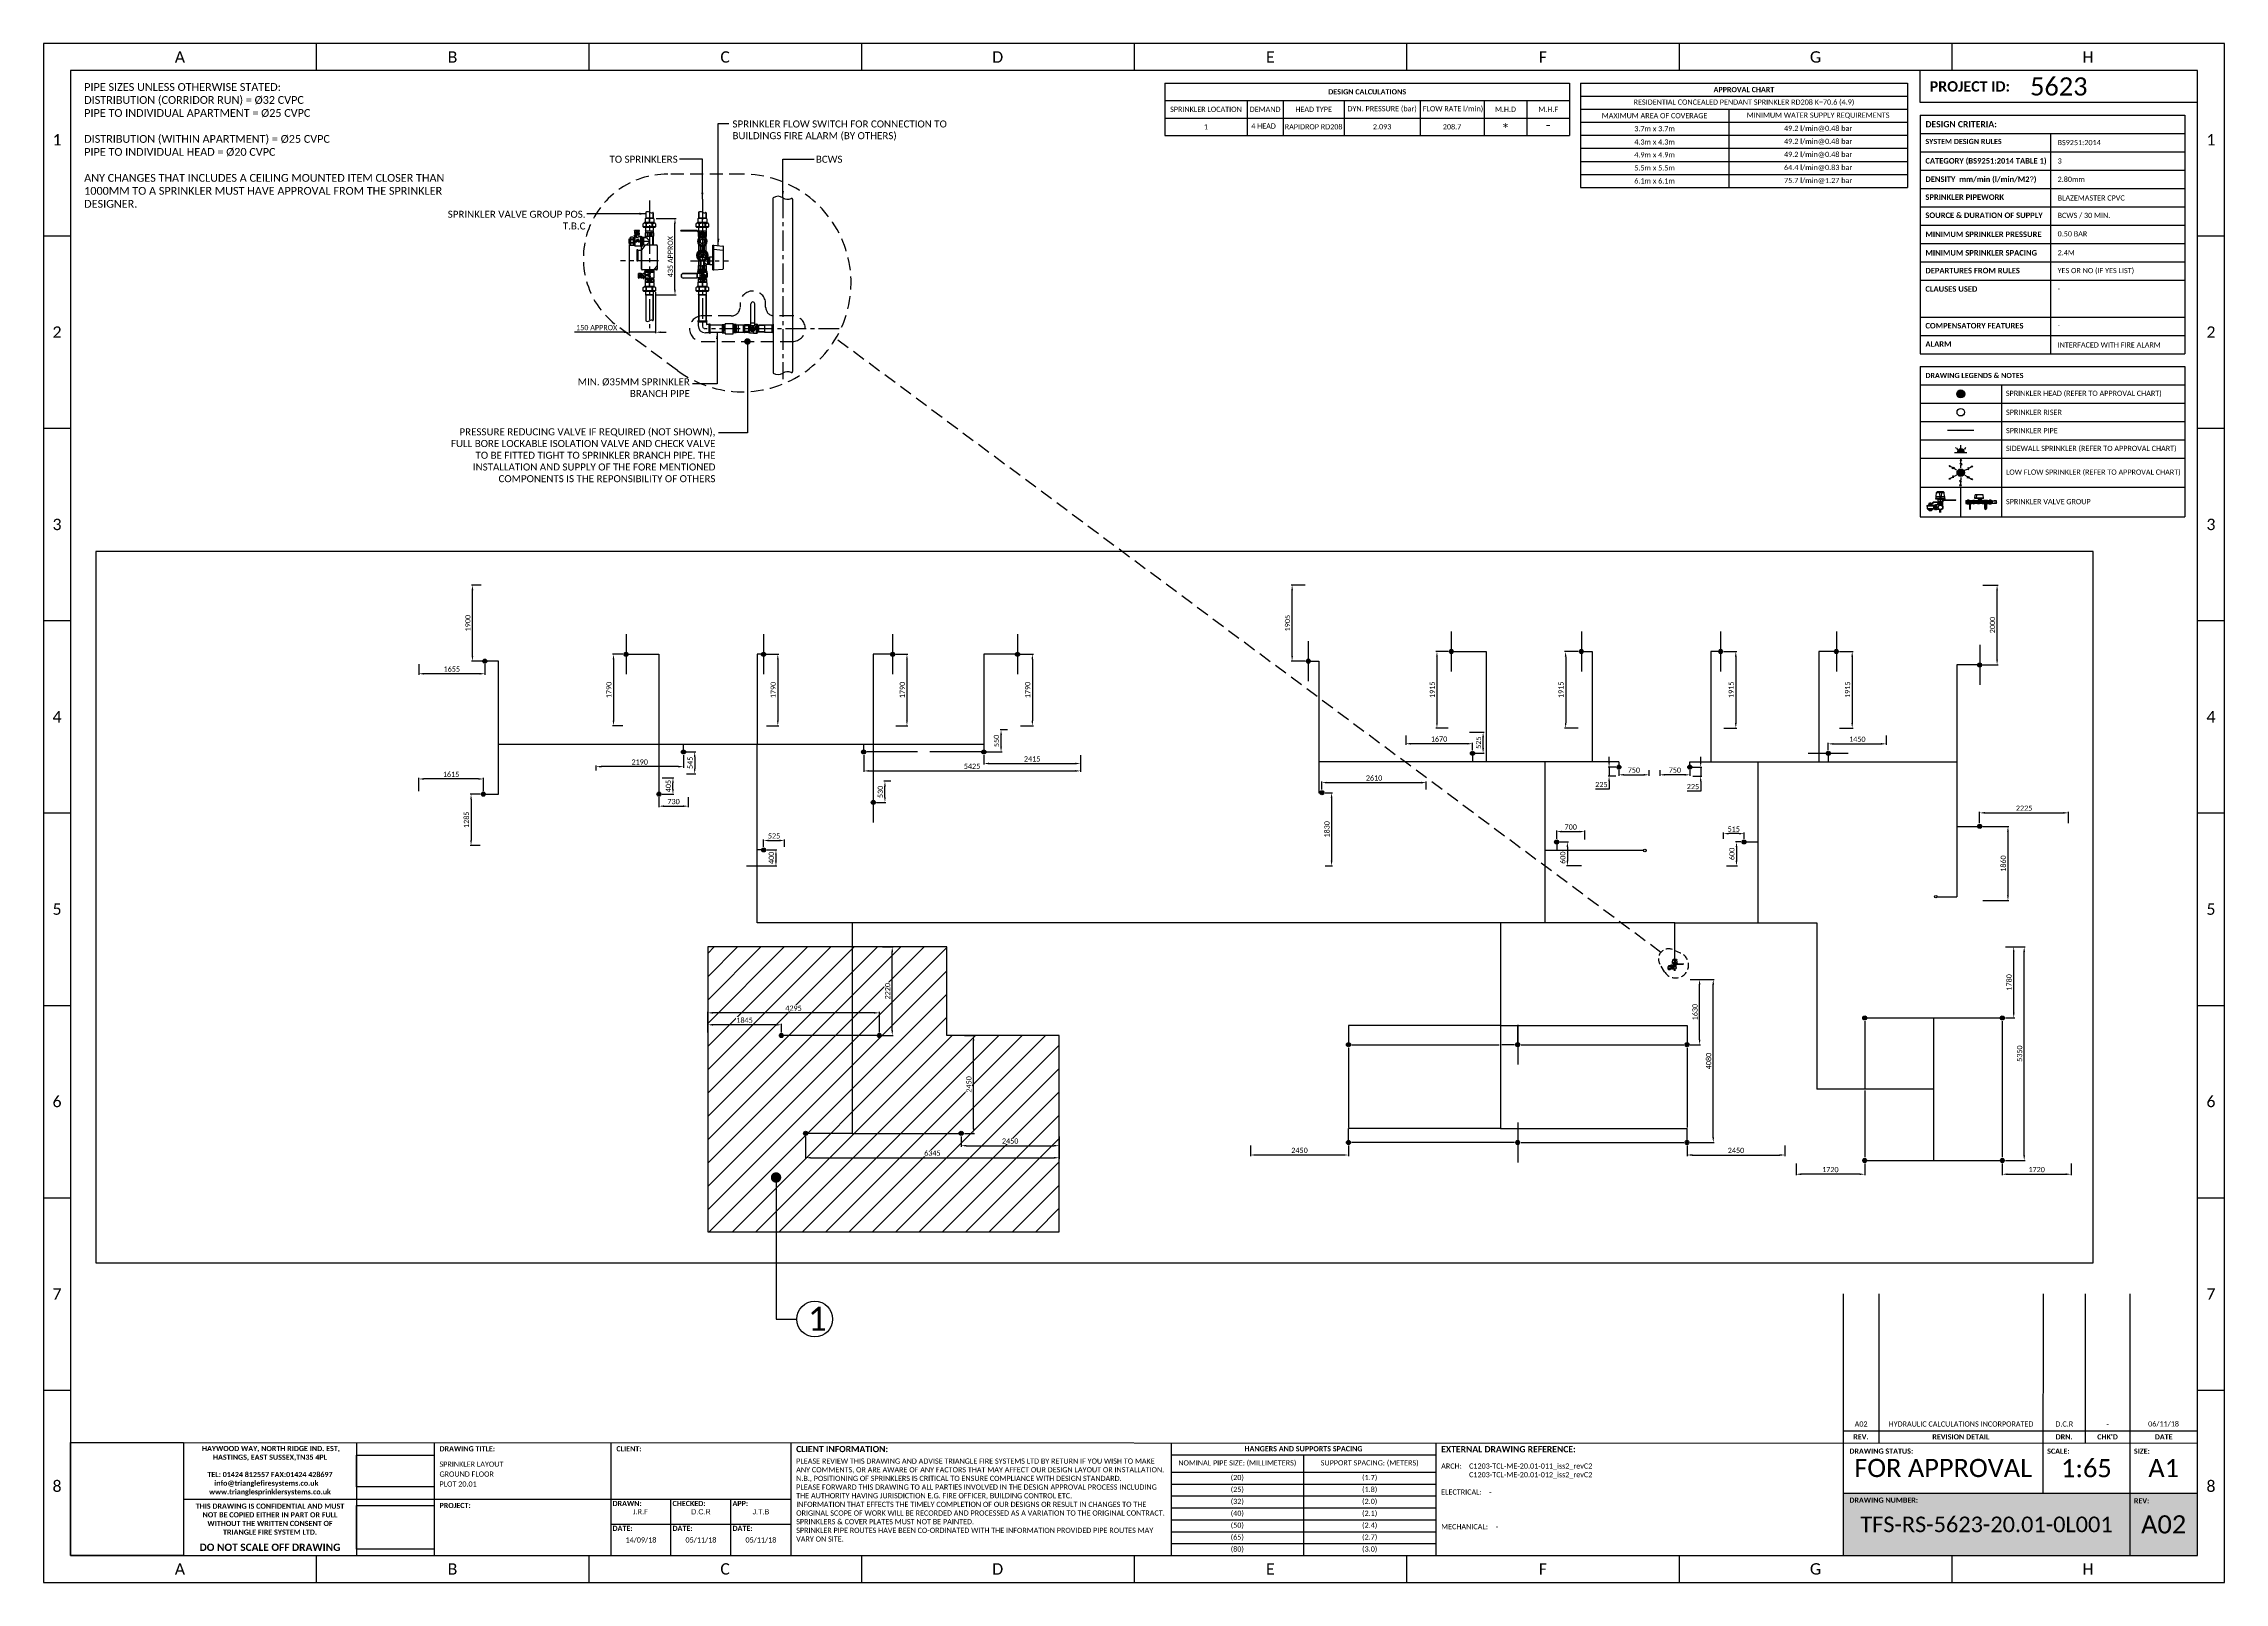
# Paper-space layout 'Layout1' of a CAD drawing. Header units: millimetres. Extents: x 29 to 869, y 34 to 627.
# The model-space entities are those that its viewports show. They can reach past a viewport. Long polylines and large blocks are cut down to what shows.
import ezdxf
from ezdxf import colors
from ezdxf.entities.mleader import LeaderData, LeaderLine
from ezdxf.enums import TextEntityAlignment as Align
from ezdxf.math import Vec2, Vec3

# ---------------------------------------------------------------- set-up
doc = ezdxf.new("R2010")
doc.units = ezdxf.units.MM
for name, pattern in [('CENTER', [50.8, 31.75, -6.35, 6.35, -6.35]), ('CENTRE', [2, 1.25, -0.25, 0.25, -0.25]), ('HIDDEN', [0.375, 0.25, -0.125])]:
    doc.linetypes.add(name, pattern=pattern)
for name, color, linetype in [('-TFS Title Sheet', 7, 'Continuous'), ('Mechanical contractor to supply', 210, 'Continuous'), ('sprinkler', 30, 'Continuous'), ('Sprinkler Dims', 250, 'Continuous'), ('Sprinkler Head', 30, 'Continuous'), ('Sprinkler Heads', 30, 'Continuous'), ('Sprinkler Hidden-detail', 90, 'HIDDEN'), ('Sprinkler Pipe', 30, 'Continuous'), ('Sprinkler Pipe Sizes', 10, 'Continuous'), ('Sprinkler Side Wall', 30, 'Continuous'), ('Sprinkler Text', 7, 'Continuous'), ('Sprinkler Valve Group', 30, 'Continuous'), ('TFS-Title Sheet', 7, 'Continuous'), ('VPORT', 250, 'Continuous')]:
    doc.layers.add(name, color=color, linetype=linetype)
doc.layers.add('Sprinkler Centre', color=160, linetype='CENTRE', lineweight=25)
doc.styles.add('BF 1.8mm', font='romans.shx', dxfattribs={"width": 0.9, "height": 1.8})
doc.styles.add('Calibri 1.5mm', font='calibri.ttf', dxfattribs={"height": 1.5})
doc.styles.add('Calibri 2.4mm', font='calibri.ttf', dxfattribs={"height": 2.4})
doc.styles.add('Calibri 2mm', font='calibri.ttf', dxfattribs={"height": 2})
doc.styles.add('Calibri 3mm', font='calibri.ttf', dxfattribs={"height": 3})
doc.styles.add('Calibri 4mm', font='calibri.ttf', dxfattribs={"height": 4})
doc.styles.add('Calibri 7mm', font='calibri.ttf', dxfattribs={"height": 7})
doc.styles.add('DO NOT USE', font='romans__.ttf')
doc.styles.get("Standard").update_dxf_attribs({"font": 'calibri.ttf', "height": 6})
doc.linetypes.add('SPRLINETYPE', pattern='A,50,-50,["SPR",DO NOT USE,S=30,R=0,X=-15,Y=-15],-100,50,-45,["SPR",DO NOT USE,S=30,R=0,X=-15,Y=-15],-100', length=395)
doc.dimstyles.new('BF', dxfattribs={"dimtxt": 1.8, "dimasz": 2.5, "dimexe": 1, "dimexo": 1, "dimgap": 1, "dimtad": 1, "dimdec": 0, "dimdsep": 46, "dimtxsty": 'BF 1.8mm', "dimcen": 2.5, "dimclrd": 52, "dimclre": 52, "dimclrt": 256, "dimadec": 0, "dimazin": 0, "dimtfac": 1, "dimtdec": 0, "dimtmove": 0, "dimatfit": 3, "dimfxl": 1, "dimtfill": 1, "dimtfillclr": 256, "dimarcsym": 0})
doc.dimstyles.new('TFS', dxfattribs={"dimscale": 0, "dimtxt": 2, "dimasz": 2, "dimexe": 0.4, "dimexo": 1.2, "dimgap": 0.75, "dimtad": 1, "dimtoh": 1, "dimdec": 0, "dimrnd": 5, "dimdsep": 46, "dimtxsty": 'Calibri 2mm', "dimcen": 2.5, "dimclrd": 256, "dimclre": 256, "dimclrt": 256, "dimadec": 0, "dimazin": 2, "dimtfac": 1, "dimtdec": 0, "dimtmove": 0, "dimatfit": 0, "dimfxl": 20, "dimtfill": 1, "dimtzin": 0, "dimlwd": -1, "dimlwe": -1, "dimarcsym": 0})
picture_1 = doc.add_image_def('image1.jpg', size_in_pixel=(2361, 2361))
picture_2 = doc.add_image_def('image2.jpg', size_in_pixel=(234, 132))
picture_3 = doc.add_image_def('image3.jpg', size_in_pixel=(396, 162))

# ---------------------------------------------------------------- blocks, each defined once
blk = doc.blocks.new('*U25')
at = {"layer": '-TFS Title Sheet', "char_height": 2, "attachment_point": 4, "style": 'Calibri 2mm'}
for s, insert in [('3\\P', (2.8, -3.56)), ('2.80mm\\P', (2.8, -10.61))]:
    blk.add_mtext_dynamic_manual_height_columns(s, width=39.5, gutter_width=10, heights=[0], dxfattribs=dict(at, insert=insert))
blk = doc.blocks.new('Valve Group A1')
at = {"layer": 'Sprinkler Pipe', "ltscale": 0.005}
blk.add_arc((209, 27), 2.34, 269.9383, 89.9383, dxfattribs=at)
at = {"layer": 'Sprinkler Valve Group'}
for p, q in [((-94, 1), (-115, -20)), ((-94, 1), (-87, 1)), ((-86, 1), (25, 1)), ((-86, -3), (-86, 1)), ((63, 48), (-63, 48)), ((-63, 41), (-63, 48)), ((63, 41), (-63, 41)), ((-59, 48), (-59, 75)), ((-59, 75), (59, 75)), ((-57, 75), (-52, 130)), ((-38, 144), (-52, 130)), ((-52, 130), (52, 130)), ((-38, 144), (38, 144)), ((-31, 4), (-35, 1)), ((-31, 17), (-31, 41)), ((-31, 41), (27, 41)), ((-31, 37), (-27, 41)), ((-31, 37), (-27, 41)), ((-31, 17), (-27, 13)), ((-31, 17), (-27, 13)), ((-31, 4), (30, 4)), ((-27, 13), (27, 13)), ((-22, 4), (-22, 13)), ((-21, 144), (-15, 130)), ((-15, 130), (-9, 75)), ((-7, 75), (-7, 48)), ((-4, 41), (-4, 39)), ((-4, 39), (3, 39)), ((0, 17), (0, 37)), ((3, 41), (3, 39)), ((7, 75), (7, 48)), ((15, 130), (9, 75)), ((21, 144), (15, 130)), ((22, 4), (22, 13)), ((40, 26), (24, 11)), ((24, 11), (24, 4)), ((25, 1), (25, -4)), ((31, 37), (27, 41)), ((31, 17), (27, 13)), ((46, 20), (29, 4)), ((30, 4), (34, 1)), ((31, 17), (31, 37)), ((34, -3), (34, 1)), ((38, 144), (52, 130)), ((46, 20), (40, 26)), ((46, 29), (42, 25)), ((48, 25), (45, 22)), ((46, 29), (49, 29)), ((48, 25), (49, 25)), ((49, 29), (209, 29)), ((49, 25), (49, 29)), ((49, 25), (209, 25)), ((57, 75), (52, 130)), ((59, 48), (59, 75)), ((63, 41), (63, 48)), ((-91, -51), (-184, -51)), ((-184, -55), (-184, -51)), ((-91, -55), (-184, -55)), ((-180, -55), (-180, -89)), ((-98, -92), (-178, -92)), ((-157, -22), (-157, -34)), ((-154, -35), (-156, -35)), ((-115, -20), (-154, -20)), ((-153, -34), (-153, -25)), ((-145, -30), (-153, -30)), ((-142, -24), (-152, -24)), ((-141, -31), (-152, -31)), ((-149, -15), (-148, -14)), ((-149, -15), (-148, -14)), ((-149, -15), (-149, -17)), ((-149, -17), (-148, -19)), ((-149, -25), (-149, -24)), ((-149, -25), (-149, -28)), ((-149, -27), (-149, -28)), ((-149, -28), (-139, -28)), ((-148, -14), (-127, -14)), ((-148, -19), (-127, -19)), ((-149, -24), (-141, -24)), ((-145, -14), (-145, -13)), ((-145, -13), (-145, -13)), ((-145, -13), (-130, -13)), ((-145, -13), (-130, -13)), ((-145, -20), (-145, -19)), ((-145, -24), (-145, -24)), ((-145, -31), (-145, -28)), ((-141, -40), (-141, -31)), ((-141, -31), (-134, -31)), ((-138, -31), (-134, -31)), ((-134, -30), (-134, -38)), ((-134, -30), (-134, -30)), ((-134, -40), (-134, -31)), ((-134, -38), (-128, -38)), ((-130, -13), (-130, -14)), ((-130, -13), (-130, -13)), ((-130, -20), (-130, -19)), ((-128, -38), (-123, -25)), ((-126, -15), (-127, -14)), ((-126, -15), (-127, -14)), ((-126, -17), (-127, -19)), ((-126, -15), (-126, -17)), ((-91, -47), (-126, -47)), ((-91, -96), (-126, -96)), ((-125, -31), (-123, -31)), ((-120, -20), (-122, -20)), ((-121, -24), (-113, -24)), ((-92, -3), (-113, -24)), ((-95, -55), (-95, -90)), ((-92, -3), (-87, -3)), ((-83, -44), (-91, -44)), ((-91, -99), (-91, -44)), ((-83, -99), (-91, -99)), ((-86, -3), (25, -4)), ((-83, -99), (-83, -44)), ((-76, -50), (-83, -50)), ((-76, -51), (-83, -51)), ((-76, -92), (-83, -92)), ((-76, -94), (-83, -94)), ((-76, -41), (-73, -37)), ((-76, -102), (-76, -41)), ((-76, -102), (-73, -106)), ((-69, -37), (-73, -37)), ((-69, -55), (-73, -55)), ((-69, -89), (-73, -89)), ((-69, -106), (-73, -106)), ((-66, -41), (-69, -37)), ((-66, -102), (-69, -106)), ((-66, -97), (-66, -41)), ((-59, -43), (-66, -43)), ((-66, -97), (-66, -102)), ((-59, -101), (-66, -101)), ((-59, -106), (-59, -37)), ((-51, -37), (-59, -37)), ((-51, -106), (-59, -106)), ((-51, -106), (-51, -37)), ((-14, -40), (-51, -40)), ((-51, -69), (-34, -69)), ((-51, -74), (-34, -74)), ((-14, -103), (-51, -103)), ((-35, -13), (34, -13)), ((-35, -21), (-35, -13)), ((-35, -21), (34, -21)), ((-31, -6), (-34, -3)), ((-34, -74), (-34, -69)), ((-32, -40), (-32, -21)), ((-26, -6), (-31, -6)), ((-29, -13), (-29, -6)), ((-26, -6), (30, -6)), ((-7, -144), (-7, -105)), ((-6, -144), (-6, -106)), ((-3, -21), (-3, -38)), ((3, -21), (3, -38)), ((5, -144), (5, -106)), ((7, -144), (7, -105)), ((29, -13), (29, -6)), ((30, -6), (34, -3)), ((31, -58), (31, -21)), ((34, -21), (34, -13))]:
    blk.add_line(p, q, dxfattribs=at)
for points in [[(-175, -51), (-157, -33)], [(-175, -92), (-155, -113), (-121, -113), (-104, -96)], [(-104, -47), (-121, -30), (-125, -30)], [(-125, -30), (-121, -30), (-104, -47)]]:
    blk.add_lwpolyline(points, dxfattribs=at)
for radius in [34.4, 28.9]:
    blk.add_circle((0, -72), radius, dxfattribs=at)
for centre, radius, start, end in [((-26, -11), 14.8, 54.449, 125.4277), ((-16, 9), 32.4, 61.3884, 118.4883), ((-16, 46), 32.4, 241.3884, 298.4883), ((0, -51), 55.1, 71.7578, 108.1189), ((15, 9), 32.4, 61.3884, 118.4883), ((15, 46), 32.4, 241.3884, 298.4883), ((26, -11), 14.8, 54.449, 125.4277), ((209, 27), 2.34, 269.9383, 89.9383), ((-178, -89), 2.75, 179.9383, 269.9383), ((-138, -72), 41.2, 116.2493, 149.9386), ((-138, -72), 41.2, 209.9383, 323.0684), ((-138, -72), 32.3, 49.9306, 140.2738), ((-138, -72), 32.3, 219.6034, 309.9461), ((-154, -22), 2.75, 89.9383, 179.9383), ((-156, -34), 0.687, 179.9383, 269.9383), ((-138, -72), 27.5, 48.5282, 131.3485), ((-138, -72), 27.5, 228.5287, 311.348), ((-154, -34), 0.687, 269.9383, 359.9383), ((-152, -25), 1.37, 89.9383, 179.9383), ((-138, -72), 41.2, 110.4257, 111.8474), ((-142, -25), 1.37, 8.8132, 89.9383), ((-134, -24), 6.57, 188.8132, 269.9383), ((-121, -25), 1.37, 89.9383, 157.7249), ((-138, -72), 41.2, 36.8082, 69.451), ((-98, -90), 2.75, 269.9383, 359.9383), ((-61, -46), 14.8, 144.449, 215.4277), ((-21, -72), 55.1, 161.7578, 198.1189), ((-61, -97), 14.8, 144.449, 215.4277), ((-81, -46), 14.8, 324.449, 35.4277), ((-121, -72), 55.1, 341.7578, 18.1189), ((-81, -97), 14.8, 324.449, 35.4277), ((-26, 9), 14.8, 237.494, 302.3826), ((0, 49), 55.1, 253.285, 286.5917), ((26, 9), 14.8, 237.494, 305.4277)]:
    blk.add_arc(centre, radius, start, end, dxfattribs=at)
blk = doc.blocks.new('Sprinkler Low Flow Head A1')
at = {"layer": 'Sprinkler Heads', "ltscale": 2}
h = blk.add_hatch(color=256, dxfattribs=at)
h.dxf.hatch_style = 1
h.paths.add_polyline_path([(-159, 96), (-146, 79), (-142, 86), (-138, 92)])
h = blk.add_hatch(color=256, dxfattribs=at)
h.dxf.hatch_style = 1
h.paths.add_polyline_path([(-51, 0, 1), (51, 0, 1)])
h = blk.add_hatch(color=256, dxfattribs=at)
h.dxf.hatch_style = 1
h.paths.add_polyline_path([(3, 186), (-4, 166), (3, 166), (11, 166)])
h = blk.add_hatch(color=256, dxfattribs=at)
h.dxf.hatch_style = 1
h.paths.add_polyline_path([(163, 90), (142, 87), (145, 80), (149, 74)])
h = blk.add_hatch(color=256, dxfattribs=at)
h.dxf.hatch_style = 1
h.paths.add_polyline_path([(-163, -90), (-142, -87), (-145, -80), (-149, -74)])
h = blk.add_hatch(color=256, dxfattribs=at)
h.dxf.hatch_style = 1
h.paths.add_polyline_path([(-3, -186), (4, -166), (-3, -166), (-11, -166)])
h = blk.add_hatch(color=256, dxfattribs=at)
h.dxf.hatch_style = 1
h.paths.add_polyline_path([(159, -96), (146, -79), (142, -86), (138, -92)])
at = {"layer": 'sprinkler', "ltscale": 2}
for p, q in [((-146, 79), (-159, 96)), ((-159, 96), (-138, 92)), ((-142, 86), (-146, 79)), ((-142, 86), (-138, 92)), ((-114, 70), (-142, 86)), ((-112, 52), (-114, 70)), ((-108, 55), (-112, 52)), ((-90, 73), (-94, 68)), ((-87, 52), (-90, 73)), ((-56, 33), (-87, 52)), ((-11, 122), (3, 134)), ((-7, 121), (-11, 122)), ((-4, 166), (3, 186)), ((3, 166), (-4, 166)), ((1, 102), (18, 114)), ((1, 65), (1, 102)), ((3, 186), (11, 166)), ((3, 134), (3, 166)), ((3, 166), (11, 166)), ((18, 114), (12, 116)), ((57, 32), (89, 50)), ((89, 50), (108, 41)), ((102, 66), (101, 71)), ((101, 71), (118, 64)), ((108, 41), (106, 48)), ((118, 64), (145, 80)), ((142, 87), (163, 90)), ((145, 80), (142, 87)), ((145, 80), (149, 74)), ((163, 90), (149, 74)), ((-163, -90), (-149, -74)), ((-142, -87), (-163, -90)), ((-145, -80), (-149, -74)), ((-118, -64), (-145, -80)), ((-145, -80), (-142, -87)), ((-101, -71), (-118, -64)), ((-89, -50), (-108, -41)), ((-108, -41), (-106, -48)), ((-102, -66), (-101, -71)), ((-57, -32), (-89, -50)), ((-1, -102), (-18, -114)), ((-18, -114), (-12, -116)), ((-3, -166), (-11, -166)), ((-3, -186), (-11, -166)), ((11, -122), (-3, -134)), ((-3, -134), (-3, -166)), ((-3, -166), (4, -166)), ((4, -166), (-3, -186)), ((-1, -65), (-1, -102)), ((7, -121), (11, -122)), ((56, -33), (87, -52)), ((87, -52), (90, -73)), ((90, -73), (94, -68)), ((108, -55), (112, -52)), ((112, -52), (114, -70)), ((114, -70), (142, -86)), ((142, -86), (138, -92)), ((159, -96), (138, -92)), ((142, -86), (146, -79)), ((146, -79), (159, -96))]:
    blk.add_line(p, q, dxfattribs=at)
blk.add_circle((0, 0), 51, dxfattribs=at)
at = {"layer": 'sprinkler', "ltscale": 2, "style": 'DO NOT USE', "width": 0.8}
for rotation, p in [(60, (-101, 51)), (300, (95, 62)), (120, (-95, -62)), (180, (6, -114)), (240, (101, -51))]:
    blk.add_text('L.F', height=11.2, rotation=rotation, dxfattribs=at).set_placement(p)
blk.add_text('L.F', height=11.2, dxfattribs=at).set_placement((-6, 114))
blk = doc.blocks.new('Valve Group 2 A1')
at = {"layer": 'Sprinkler Valve Group'}
for p, q in [((-387, 21), (-389, 19)), ((-389, 19), (-389, -19)), ((-389, 17), (-389, -17)), ((-389, 16), (-389, 17)), ((-387, 21), (-371, 21)), ((-369, 23), (-371, 21)), ((-369, 23), (-368, 24)), ((-369, 19), (-369, 23)), ((-369, 23), (-366, 23)), ((-369, 19), (-369, -23)), ((-368, 24), (-368, -24)), ((-368, 24), (-366, 24)), ((-364, 29), (-366, 27)), ((-366, 27), (-366, -27)), ((-364, 29), (-349, 29)), ((-349, 16), (-364, 16)), ((-364, 13), (-364, 16)), ((-349, 13), (-364, 13)), ((-349, 29), (-349, -29)), ((-346, 26), (-349, 29)), ((-346, 15), (-349, 16)), ((-346, 14), (-349, 13)), ((-346, 26), (-346, -26)), ((-346, 18), (-332, 18)), ((-329, 17), (-332, 18)), ((-328, 17), (-329, 16)), ((-328, 17), (-329, 17)), ((-329, 17), (-329, 16)), ((-329, 16), (-329, -17)), ((-329, 16), (-323, 16)), ((-328, 17), (-322, 17)), ((-328, 17), (-328, -17)), ((-324, 5), (-325, 5)), ((-325, -5), (-325, 5)), ((-325, 3), (-325, 3)), ((-325, 3), (-325, -3)), ((-324, 5), (-320, 5)), ((-323, 7), (-323, 17)), ((-323, 5), (-323, 7)), ((-321, 7), (-323, 7)), ((-321, 18), (-321, 19)), ((-321, 19), (-306, 19)), ((-321, 18), (-321, 8)), ((-306, 18), (-321, 18)), ((-321, 7), (-321, 8)), ((-321, 8), (-319, 8)), ((-321, 7), (-321, 5)), ((-319, 7), (-321, 7)), ((-319, 9), (-319, -11)), ((-319, 5), (-319, 5)), ((-317, 13), (-317, 11)), ((-317, 9), (-317, -11)), ((-317, 8), (-315, 8)), ((-315, 7), (-317, 7)), ((-315, 4), (-317, 4)), ((-316, 13), (-311, 13)), ((-316, 11), (-311, 11)), ((-316, 11), (-316, 11)), ((-311, 11), (-316, 11)), ((-314, 9), (-315, 8)), ((-315, 8), (-315, 7)), ((-315, 7), (-315, -8)), ((-314, 10), (-313, 10)), ((-314, 6), (-313, 6)), ((-313, 6), (-313, 10)), ((-311, 8), (-313, 8)), ((-313, -4), (-313, 6)), ((-311, 13), (-311, 11)), ((-311, 13), (-307, 13)), ((-311, 11), (-307, 11)), ((-307, 11), (-311, 11)), ((-301, 10), (-311, 10)), ((-311, 3), (-311, 10)), ((-311, 3), (-307, 3)), ((-311, 2), (-311, 3)), ((-311, 0), (-311, 2)), ((-311, 2), (-310, 2)), ((-310, 2), (-310, 0)), ((-309, 2), (-310, 2)), ((-309, 0), (-309, 2)), ((-309, 2), (-308, 2)), ((-308, 2), (-308, 0)), ((-308, 2), (-307, 2)), ((-307, 13), (-307, 11)), ((-307, 11), (-307, 11)), ((-306, 19), (-306, 18)), ((-306, 16), (-306, 18)), ((-306, 10), (-306, 10)), ((-296, 17), (-304, 17)), ((-304, 17), (-304, 10)), ((-294, 1), (-288, 10)), ((-293, 18), (-293, 19)), ((-293, 18), (-293, 19)), ((-293, 18), (-293, 19)), ((-293, 0), (-287, 10)), ((-292, 18), (-292, 19)), ((-287, 9), (-292, 0)), ((-288, 20), (-288, 21)), ((-288, 20), (-288, 21)), ((-287, 11), (-287, 10)), ((-287, 11), (-276, 11)), ((-276, 9), (-287, 9)), ((-287, 10), (-276, 10)), ((-287, 9), (-287, 10)), ((-286, 21), (-286, 22)), ((-286, 21), (-286, 22)), ((-285, 21), (-285, 22)), ((-284, 21), (-284, 22)), ((-283, 21), (-283, 22)), ((-279, 21), (-279, 22)), ((-278, 21), (-278, 22)), ((-278, 21), (-278, 22)), ((-276, 10), (-276, 11)), ((-270, 0), (-276, 9)), ((-276, 10), (-276, 9)), ((-275, 10), (-269, 0)), ((-274, 10), (-269, 1)), ((-234, 17), (-266, 17)), ((-263, 54), (-259, 97)), ((-146, 54), (-263, 54)), ((-263, 50), (-263, 54)), ((-146, 50), (-263, 50)), ((-260, 8), (-240, 8)), ((-240, 7), (-259, 7)), ((-243, 99), (-257, 99)), ((-244, 54), (-240, 97)), ((-238, 99), (-243, 99)), ((-153, 99), (-238, 99)), ((-231, 3), (-234, 3)), ((-234, 3), (-234, 3)), ((-234, 3), (-231, 2)), ((-232, 0), (-234, 0)), ((-234, 0), (-234, 0)), ((-233, 6), (-231, 5)), ((-231, 5), (-233, 6)), ((-233, 6), (-233, 6)), ((-230, 7), (-232, 9)), ((-232, 9), (-232, 8)), ((-232, 8), (-230, 7)), ((-231, 2), (-232, 2)), ((-232, 2), (-229, 2)), ((-232, 0), (-232, 0)), ((-231, 11), (-229, 10)), ((-229, 10), (-231, 11)), ((-231, 11), (-231, 11)), ((-231, 5), (-231, 5)), ((-231, 3), (-231, 3)), ((-229, 2), (-231, 3)), ((-230, 8), (-230, 7)), ((-228, 7), (-230, 8)), ((-230, 7), (-230, 7)), ((-230, 7), (-228, 6)), ((-227, 12), (-229, 13)), ((-229, 13), (-229, 13)), ((-229, 13), (-227, 12)), ((-229, 10), (-229, 10)), ((-229, 2), (-229, 2)), ((-228, 6), (-228, 7)), ((-227, 15), (-225, 13)), ((-225, 13), (-227, 15)), ((-227, 15), (-227, 15)), ((-227, 12), (-227, 12)), ((-227, 12), (-227, 11)), ((-225, 10), (-227, 12)), ((-227, 11), (-225, 10)), ((-227, 5), (-227, 5)), ((-225, 5), (-227, 5)), ((-227, 5), (-225, 5)), ((-227, 5), (-227, 5)), ((-225, 13), (-225, 13)), ((-225, 10), (-225, 10)), ((-225, 5), (-225, 5)), ((-223, 15), (-224, 17)), ((-224, 17), (-224, 17)), ((-224, 17), (-223, 15)), ((-223, 15), (-223, 15)), ((-223, 15), (-223, 15)), ((-223, 15), (-222, 12)), ((-222, 13), (-223, 15)), ((-222, 12), (-222, 13)), ((-222, 11), (-222, 11)), ((-222, 10), (-222, 10)), ((-220, 10), (-222, 10)), ((-222, 10), (-220, 10)), ((-222, 10), (-222, 10)), ((-221, 18), (-221, 16)), ((-221, 16), (-221, 18)), ((-221, 18), (-221, 18)), ((-221, 16), (-221, 16)), ((-221, 12), (-220, 12)), ((-221, 11), (-221, 12)), ((-209, 6), (-221, 6)), ((-221, 6), (-221, -6)), ((-209, 6), (-221, -6)), ((-221, 6), (-209, -6)), ((-220, 12), (-220, 11)), ((-220, 10), (-220, 10)), ((-218, 16), (-219, 19)), ((-219, 19), (-219, 19)), ((-219, 19), (-218, 16)), ((-218, 17), (-218, 16)), ((-217, 14), (-218, 17)), ((-218, 16), (-218, 16)), ((-218, 16), (-218, 14)), ((-218, 14), (-217, 14)), ((-216, 19), (-216, 17)), ((-216, 17), (-216, 19)), ((-216, 19), (-216, 19)), ((-216, 17), (-216, 17)), ((-215, 13), (-213, 13)), ((-215, 13), (-215, 13)), ((-213, 12), (-215, 13)), ((-215, 12), (-213, 12)), ((-215, 12), (-215, 12)), ((-213, 17), (-214, 14)), ((-214, 14), (-213, 14)), ((-214, 13), (-213, 12)), ((-213, 13), (-214, 13)), ((-213, 12), (-214, 12)), ((-214, 11), (-214, 11)), ((-213, 17), (-213, 19)), ((-213, 19), (-213, 19)), ((-213, 19), (-213, 17)), ((-213, 17), (-213, 17)), ((-213, 17), (-213, 17)), ((-213, 14), (-213, 17)), ((-213, 13), (-213, 13)), ((-213, 13), (-213, 13)), ((-213, 13), (-213, 13)), ((-213, 13), (-213, 12)), ((-213, 13), (-213, 13)), ((-213, 13), (-213, 13)), ((-213, 13), (-213, 13)), ((-213, 12), (-213, 13)), ((-213, 12), (-213, 12)), ((-213, 12), (-213, 12)), ((-210, 19), (-211, 16)), ((-211, 16), (-210, 16)), ((-210, 16), (-210, 19)), ((-210, 19), (-210, 19)), ((-209, 35), (-209, 50)), ((-209, 50), (-174, 50)), ((-209, 47), (-206, 50)), ((-209, 47), (-206, 50)), ((-209, 35), (-206, 33)), ((-209, 35), (-206, 33)), ((-208, 15), (-209, 13)), ((-209, 13), (-208, 15)), ((-209, 13), (-209, 13)), ((-209, 6), (-209, -6)), ((-208, 15), (-207, 18)), ((-207, 18), (-208, 15)), ((-208, 15), (-208, 15)), ((-208, 15), (-208, 15)), ((-207, 26), (-207, 31)), ((-207, 31), (-206, 31)), ((-207, 26), (-206, 26)), ((-207, 25), (-207, 25)), ((-207, 25), (-205, 25)), ((-207, 18), (-207, 18)), ((-206, 33), (-174, 33)), ((-206, 31), (-206, 26)), ((-191, 31), (-206, 31)), ((-206, 26), (-205, 26)), ((-205, 16), (-206, 14)), ((-206, 14), (-205, 16)), ((-206, 14), (-206, 14)), ((-204, 13), (-206, 11)), ((-206, 11), (-205, 11)), ((-206, 10), (-206, 10)), ((-205, 8), (-206, 8)), ((-204, 8), (-206, 8)), ((-206, 8), (-204, 8)), ((-206, 8), (-206, 8)), ((-205, 33), (-190, 33)), ((-204, 25), (-205, 25)), ((-205, 16), (-205, 16)), ((-205, 11), (-204, 12)), ((-204, 25), (-198, 25)), ((-204, 13), (-202, 14)), ((-202, 14), (-204, 13)), ((-204, 12), (-204, 13)), ((-204, 13), (-204, 13)), ((-204, 8), (-204, 8)), ((-204, 2), (-204, 2)), ((-204, 1), (-203, 1)), ((-204, 1), (-204, 1)), ((-204, 1), (-204, 1)), ((-204, 1), (-204, 1)), ((-203, 1), (-204, 1)), ((-203, 1), (-203, 1)), ((-203, 1), (-203, 1)), ((-203, 1), (-203, 1)), ((-203, 1), (-203, 1)), ((-202, 14), (-202, 14)), ((-198, 25), (-191, 25)), ((-192, 50), (-192, 48)), ((-192, 48), (-188, 48)), ((-192, 26), (-191, 26)), ((-191, 26), (-191, 31)), ((-191, 31), (-189, 31)), ((-191, 26), (-189, 26)), ((-190, 25), (-191, 25)), ((-190, 35), (-190, 47)), ((-190, 33), (-175, 33)), ((-189, 25), (-190, 25)), ((-187, 8), (-190, 8)), ((-187, 7), (-190, 7)), ((-189, 31), (-189, 26)), ((-174, 31), (-189, 31)), ((-189, 26), (-188, 26)), ((-189, 25), (-182, 25)), ((-188, 50), (-188, 48)), ((-187, 8), (-187, 7)), ((-187, 8), (-165, 8)), ((-165, 7), (-187, 7)), ((-182, 25), (-176, 25)), ((-175, 25), (-176, 25)), ((-175, 26), (-174, 26)), ((-175, 25), (-173, 25)), ((-171, 47), (-174, 50)), ((-171, 35), (-174, 33)), ((-174, 26), (-174, 31)), ((-174, 31), (-173, 31)), ((-174, 26), (-173, 26)), ((-173, 31), (-173, 26)), ((-173, 17), (-173, 25)), ((-167, 17), (-173, 17)), ((-171, 35), (-171, 47)), ((-167, 8), (-167, 17)), ((-165, 19), (-150, 19)), ((-165, 18), (-165, 19)), ((-165, 18), (-165, 16)), ((-150, 18), (-165, 18)), ((-165, 10), (-165, 8)), ((-165, 8), (-150, 8)), ((-165, 7), (-165, 8)), ((-150, 7), (-165, 7)), ((-165, 7), (-165, -7)), ((-147, 54), (-151, 97)), ((-150, 19), (-150, 18)), ((-150, 8), (-150, 18)), ((-150, 8), (-150, 7)), ((-150, -7), (-150, 7)), ((-149, 7), (-150, 7)), ((-143, 20), (-149, 20)), ((-149, 20), (-149, 19)), ((-143, 19), (-149, 19)), ((-149, 19), (-149, 9)), ((-149, 17), (-149, 17)), ((-143, 9), (-149, 9)), ((-149, 9), (-149, 7)), ((-143, 7), (-149, 7)), ((-149, 7), (-149, -7)), ((-146, 50), (-146, 54)), ((-139, 22), (-143, 22)), ((-143, 22), (-143, -22)), ((-136, 23), (-139, 23)), ((-139, -23), (-139, 23)), ((-136, -23), (-136, 23)), ((-133, 22), (-136, 22)), ((-133, 22), (-134, 22)), ((-134, 22), (-134, 22)), ((-132, 22), (-133, 22)), ((-133, 21), (-133, 22)), ((-132, 21), (-132, 22)), ((-131, 21), (-131, 22)), ((-130, 22), (-130, 22)), ((-130, 22), (-130, 22)), ((-130, 4), (-130, -11)), ((-128, 22), (-129, 22)), ((-129, 22), (-129, 22)), ((-128, 21), (-128, 22)), ((-116, 22), (-128, 22)), ((-128, 22), (-128, 22)), ((-128, 22), (-116, 22)), ((-128, 22), (-128, 22)), ((-116, 21), (-128, 21)), ((-127, 22), (-127, 22)), ((-127, 21), (-127, 21)), ((-127, 21), (-127, 21)), ((-127, 21), (-127, 21)), ((-127, 21), (-127, 21)), ((-127, 21), (-126, 21)), ((-127, 20), (-127, 21)), ((-127, 20), (-127, 21)), ((-127, 20), (-127, 20)), ((-127, 19), (-127, 20)), ((-125, 22), (-126, 22)), ((-126, 21), (-126, 21)), ((-126, 21), (-125, 21)), ((-126, 21), (-126, 21)), ((-126, 21), (-126, 20)), ((-126, 19), (-126, 19)), ((-126, 18), (-126, 19)), ((-126, 18), (-126, 19)), ((-126, 18), (-126, 18)), ((-110, 10), (-126, 10)), ((-125, 22), (-125, 22)), ((-125, 20), (-125, 21)), ((-124, 22), (-124, 22)), ((-124, 22), (-124, 22)), ((-124, 22), (-124, 22)), ((-124, 22), (-124, 22)), ((-124, 21), (-123, 21)), ((-122, 22), (-123, 22)), ((-123, 22), (-123, 22)), ((-123, 20), (-123, 21)), ((-123, 20), (-123, 20)), ((-123, 20), (-123, 19)), ((-123, 19), (-123, 20)), ((-123, 18), (-123, 19)), ((-123, 19), (-123, 19)), ((-123, 18), (-123, 19)), ((-123, 19), (-122, 19)), ((-123, 18), (-123, 18)), ((-123, 11), (-122, 11)), ((-122, 22), (-122, 22)), ((-122, 22), (-122, 22)), ((-122, 22), (-122, 22)), ((-122, 22), (-122, 22)), ((-122, 18), (-122, 19)), ((-122, 3), (-118, 3)), ((-121, 22), (-121, 22)), ((-121, 22), (-121, 22)), ((-121, 22), (-121, 22)), ((-120, 22), (-121, 22)), ((-121, 21), (-120, 21)), ((-121, 19), (-121, 21)), ((-121, 18), (-121, 19)), ((-120, 19), (-121, 19)), ((-120, 18), (-121, 18)), ((-120, 22), (-120, 22)), ((-120, 21), (-120, 19)), ((-120, 18), (-120, 19)), ((-120, 18), (-120, 19)), ((-120, 19), (-120, 19)), ((-119, 22), (-119, 22)), ((-119, 22), (-119, 22)), ((-119, 13), (-119, 13)), ((-119, 13), (-113, 13)), ((-118, 22), (-118, 22)), ((-117, 22), (-117, 22)), ((-117, 22), (-117, 22)), ((-116, 22), (-116, 22)), ((-116, 22), (-116, 22)), ((-116, 21), (-116, 22)), ((-116, 22), (-116, 22)), ((-115, 21), (-115, 22)), ((-112, 22), (-114, 22)), ((-114, 22), (-114, 22)), ((-114, 22), (-114, 22)), ((-112, 22), (-113, 22)), ((-113, 22), (-113, 22)), ((-113, 13), (-113, 13)), ((-112, 22), (-112, 22)), ((-111, 22), (-112, 22)), ((-112, 22), (-112, 22)), ((-112, 21), (-112, 22)), ((-112, 21), (-112, 22)), ((-112, 22), (-112, 22)), ((-112, 22), (-112, 22)), ((-112, 21), (-112, 21)), ((-109, 22), (-111, 22)), ((-110, 22), (-110, 22)), ((-106, 19), (-109, 22)), ((-109, 6), (-109, 22)), ((-109, 9), (-109, -11)), ((-109, 2), (-109, 6)), ((-108, 2), (-109, 2)), ((-108, 0), (-108, 2)), ((-108, 2), (-106, 2)), ((-103, 19), (-106, 19)), ((-106, 2), (-106, 19)), ((-106, 2), (-106, 0)), ((-102, 20), (-103, 19)), ((-103, -19), (-103, 19)), ((-101, 19), (-101, 20)), ((-101, 20), (-91, 20)), ((-101, 19), (-91, 19)), ((-101, 7), (-101, 9)), ((-101, 9), (-91, 9)), ((-101, 7), (-91, 7)), ((-91, 19), (-91, 20)), ((-91, 7), (-91, 9)), ((-89, 18), (-90, 20)), ((-87, 21), (-89, 19)), ((-89, 19), (-89, -19)), ((-89, 18), (-89, -18)), ((-89, -18), (-89, 18)), ((-87, 21), (-71, 21)), ((-69, 23), (-71, 21)), ((-69, 23), (-68, 24)), ((-69, 19), (-69, 23)), ((-69, 23), (-66, 23)), ((-69, 19), (-69, -23)), ((-68, 24), (-68, -24)), ((-68, 24), (-66, 24)), ((-64, 29), (-66, 27)), ((-66, 27), (-66, -27)), ((-64, 29), (-49, 29)), ((-49, 16), (-64, 16)), ((-64, 13), (-64, 16)), ((-49, 13), (-64, 13)), ((-49, 29), (-49, -29)), ((-46, 26), (-49, 29)), ((-46, 15), (-49, 16)), ((-46, 14), (-49, 13)), ((-46, 26), (-46, -26)), ((-46, 18), (-32, 18)), ((-30, 17), (-32, 18)), ((-29, 17), (-30, 16)), ((-30, 17), (-30, 16)), ((-30, 16), (28, 16)), ((-30, 16), (-30, -17)), ((-29, 17), (-29, -17)), ((-29, 17), (26, 17)), ((28, 17), (0, 17)), ((26, 17), (1, 17)), ((-389, -17), (-389, -17)), ((-387, -21), (-389, -19)), ((-371, 0), (-387, 0)), ((-387, -21), (-371, -21)), ((-369, -23), (-371, -21)), ((-369, -23), (-366, -23)), ((-368, -24), (-369, -23)), ((-368, -24), (-366, -24)), ((-364, -29), (-366, -27)), ((-349, -13), (-364, -13)), ((-364, -16), (-364, -13)), ((-349, -16), (-364, -16)), ((-349, -29), (-364, -29)), ((-346, -14), (-349, -13)), ((-346, -15), (-349, -16)), ((-346, -26), (-349, -29)), ((-346, 0), (-332, 0)), ((-346, -18), (-332, -18)), ((-329, -17), (-332, -18)), ((-332, -89), (-332, -24)), ((-332, -99), (-332, -89)), ((-332, -99), (-332, -99)), ((-319, -11), (-331, -22)), ((-331, -24), (-331, -89)), ((-330, -24), (-331, -24)), ((-331, -89), (-331, -100)), ((-330, -89), (-331, -89)), ((-330, -100), (-331, -100)), ((-331, -100), (-331, -100)), ((-330, -100), (-331, -100)), ((-330, -89), (-330, -24)), ((-330, -100), (-330, -89)), ((-330, -100), (-330, -100)), ((-318, -13), (-329, -24)), ((-318, -13), (-329, -24)), ((-326, -17), (-329, -17)), ((-325, -17), (-329, -17)), ((-328, -17), (-329, -17)), ((-329, -24), (-329, -24)), ((-329, -24), (-329, -89)), ((-329, -89), (-329, -99)), ((-329, -99), (-329, -99)), ((-325, -3), (-325, -3)), ((-325, -3), (-325, -3)), ((-325, -3), (-325, -3)), ((-325, -5), (-324, -5)), ((-324, 0), (-320, 0)), ((-324, -5), (-320, -5)), ((-324, -5), (-320, -5)), ((-323, -7), (-323, -5)), ((-321, -7), (-323, -7)), ((-323, -14), (-323, -7)), ((-321, -5), (-321, -7)), ((-321, -8), (-321, -7)), ((-321, -7), (-319, -7)), ((-319, -8), (-321, -8)), ((-321, -8), (-321, -12)), ((-321, -16), (-321, -18)), ((-321, -18), (-306, -18)), ((-321, -18), (-321, -19)), ((-306, -19), (-321, -19)), ((-319, -5), (-319, -5)), ((-318, -13), (-318, -13)), ((-317, -4), (-315, -4)), ((-317, -7), (-315, -7)), ((-315, -8), (-317, -8)), ((-317, -11), (-317, -11)), ((-315, -8), (-314, -9)), ((-314, -4), (-313, -4)), ((-314, -10), (-313, -10)), ((-313, -10), (-313, -4)), ((-313, -8), (-311, -8)), ((-310, 0), (-311, 0)), ((-311, -1), (-311, 0)), ((-307, -1), (-311, -1)), ((-311, -10), (-311, -1)), ((-311, -10), (-301, -10)), ((-311, -12), (-311, -10)), ((-311, -12), (-304, -12)), ((-311, -13), (-311, -12)), ((-304, -13), (-311, -13)), ((-309, 0), (-310, 0)), ((-308, 0), (-309, 0)), ((-307, 0), (-308, 0)), ((-306, -16), (-306, -13)), ((-306, -18), (-306, -16)), ((-306, -18), (-306, -19)), ((-304, -12), (-304, -10)), ((-304, -12), (-304, -13)), ((-304, -13), (-304, -17)), ((-304, -17), (-296, -17)), ((-288, -10), (-294, -1)), ((-287, -10), (-293, 0)), ((-292, 0), (-287, -10)), ((-276, -10), (-287, -10)), ((-287, -10), (-287, -10)), ((-287, -10), (-276, -10)), ((-287, -11), (-287, -10)), ((-276, -11), (-287, -11)), ((-276, -10), (-270, 0)), ((-276, -10), (-276, -10)), ((-276, -10), (-276, -11)), ((-269, 0), (-275, -10)), ((-269, -1), (-274, -10)), ((-266, -17), (-234, -17)), ((-240, -8), (-260, -8)), ((-259, -7), (-240, -7)), ((-234, 0), (-232, 0)), ((-231, -3), (-234, -3)), ((-234, -3), (-234, -3)), ((-234, -3), (-231, -3)), ((-233, -6), (-231, -5)), ((-231, -5), (-233, -6)), ((-233, -6), (-233, -6)), ((-232, -2), (-231, -3)), ((-229, -2), (-232, -2)), ((-230, -7), (-232, -8)), ((-232, -9), (-230, -8)), ((-232, -8), (-232, -9)), ((-231, -3), (-229, -3)), ((-231, -3), (-231, -3)), ((-231, -5), (-231, -5)), ((-231, -11), (-229, -10)), ((-229, -10), (-231, -11)), ((-231, -11), (-231, -11)), ((-228, -6), (-230, -7)), ((-230, -7), (-230, -7)), ((-230, -8), (-230, -8)), ((-230, -8), (-228, -7)), ((-229, -3), (-229, -2)), ((-229, -10), (-229, -10)), ((-227, -12), (-229, -13)), ((-229, -13), (-227, -12)), ((-229, -13), (-229, -13)), ((-228, -7), (-228, -6)), ((-227, -12), (-225, -10)), ((-225, -10), (-227, -11)), ((-227, -11), (-227, -12)), ((-227, -12), (-227, -12)), ((-227, -15), (-225, -13)), ((-225, -13), (-227, -15)), ((-227, -15), (-227, -15)), ((-225, -8), (-225, -8)), ((-225, -10), (-225, -10)), ((-225, -13), (-225, -13)), ((-223, -15), (-224, -17)), ((-224, -17), (-223, -15)), ((-224, -17), (-224, -17)), ((-223, -15), (-222, -13)), ((-222, -13), (-223, -15)), ((-223, -15), (-223, -15)), ((-223, -15), (-223, -15)), ((-222, -13), (-222, -13)), ((-209, -6), (-221, -6)), ((-221, -18), (-221, -16)), ((-221, -16), (-221, -16)), ((-221, -16), (-221, -18)), ((-221, -18), (-221, -18)), ((-219, -13), (-217, -13)), ((-219, -13), (-219, -13)), ((-217, -13), (-219, -13)), ((-218, -17), (-219, -19)), ((-219, -19), (-218, -17)), ((-219, -19), (-219, -19)), ((-218, -13), (-217, -13)), ((-217, -13), (-218, -13)), ((-218, -17), (-217, -14)), ((-217, -14), (-218, -14)), ((-218, -14), (-218, -16)), ((-218, -16), (-218, -17)), ((-218, -17), (-218, -17)), ((-217, -12), (-217, -13)), ((-217, -12), (-217, -12)), ((-217, -13), (-217, -12)), ((-217, -13), (-217, -13)), ((-217, -13), (-217, -13)), ((-217, -13), (-217, -13)), ((-217, -13), (-217, -13)), ((-217, -13), (-217, -13)), ((-217, -13), (-217, -13)), ((-216, -19), (-216, -17)), ((-216, -17), (-216, -17)), ((-216, -17), (-216, -19)), ((-216, -19), (-216, -19)), ((-214, -2), (-202, -11)), ((-213, -14), (-214, -14)), ((-214, -14), (-213, -17)), ((-204, -9), (-213, -1)), ((-213, -17), (-213, -14)), ((-213, -17), (-213, -17)), ((-213, -17), (-213, -19)), ((-213, -19), (-213, -17)), ((-213, -17), (-213, -17)), ((-213, -19), (-213, -19)), ((-210, -16), (-211, -16)), ((-211, -16), (-210, -19)), ((-210, -12), (-210, -12)), ((-210, -19), (-210, -16)), ((-210, -19), (-210, -19)), ((-209, -11), (-209, -12)), ((-209, -11), (-209, -11)), ((-209, -12), (-209, -11)), ((-208, -15), (-209, -13)), ((-209, -13), (-209, -13)), ((-209, -13), (-208, -16)), ((-208, -16), (-208, -15)), ((-208, -15), (-207, -18)), ((-207, -18), (-208, -15)), ((-208, -15), (-208, -15)), ((-207, -18), (-207, -18)), ((-206, -7), (-205, -7)), ((-205, -11), (-206, -11)), ((-206, -11), (-204, -13)), ((-205, -16), (-206, -14)), ((-206, -14), (-206, -14)), ((-206, -14), (-205, -16)), ((-205, -1), (-204, -1)), ((-205, -1), (-205, -1)), ((-203, -1), (-205, -1)), ((-204, -12), (-205, -11)), ((-205, -16), (-205, -16)), ((-204, 0), (-204, 0)), ((-202, -11), (-204, -9)), ((-202, -11), (-204, -9)), ((-204, -9), (-204, -9)), ((-204, -9), (-204, -9)), ((-204, -9), (-202, -11)), ((-204, -13), (-204, -12)), ((-204, -13), (-204, -13)), ((-204, -13), (-202, -14)), ((-202, -14), (-204, -13)), ((-203, -1), (-203, -1)), ((-203, -1), (-203, -1)), ((-202, -11), (-202, -11)), ((-202, -11), (-200, -12)), ((-202, -11), (-202, -11)), ((-202, -14), (-202, -14)), ((-200, -12), (-201, -11)), ((-200, -12), (-200, -12)), ((-195, -17), (-167, -17)), ((-190, -7), (-165, -7)), ((-165, -8), (-190, -8)), ((-167, -17), (-167, -8)), ((-165, -7), (-150, -7)), ((-165, -8), (-165, -7)), ((-150, -8), (-165, -8)), ((-165, -8), (-165, -10)), ((-165, -16), (-165, -18)), ((-165, -18), (-150, -18)), ((-165, -19), (-165, -18)), ((-150, -19), (-165, -19)), ((-150, -7), (-150, -8)), ((-150, -7), (-149, -7)), ((-150, -18), (-150, -8)), ((-150, -18), (-150, -19)), ((-143, -7), (-149, -7)), ((-149, -7), (-149, -9)), ((-143, -9), (-149, -9)), ((-149, -9), (-149, -19)), ((-149, -17), (-149, -17)), ((-143, -19), (-149, -19)), ((-149, -19), (-149, -20)), ((-143, -20), (-149, -20)), ((-143, -22), (-139, -22)), ((-139, -23), (-136, -23)), ((-136, -22), (-130, -22)), ((-130, -89), (-131, -24)), ((-109, -11), (-130, -11)), ((-130, -11), (-130, -22)), ((-109, -11), (-130, -11)), ((-109, -22), (-130, -22)), ((-130, -24), (-130, -89)), ((-109, -24), (-130, -24)), ((-118, -3), (-122, -3)), ((-120, -99), (-119, -99)), ((-119, -100), (-120, -100)), ((-109, 0), (-108, 0)), ((-109, -11), (-109, -22)), ((-109, -21), (-106, -19)), ((-109, -89), (-109, -24)), ((-106, 0), (-108, 0)), ((-108, -24), (-108, -89)), ((-106, -19), (-106, 0)), ((-106, -19), (-103, -19)), ((-103, -19), (-102, -20)), ((-101, -9), (-101, -7)), ((-101, -7), (-91, -7)), ((-101, -9), (-91, -9)), ((-101, -20), (-101, -19)), ((-101, -19), (-91, -19)), ((-101, -20), (-91, -20)), ((-91, -9), (-91, -7)), ((-91, -20), (-91, -19)), ((-90, -20), (-89, -18)), ((-87, -21), (-89, -19)), ((-71, 0), (-87, 0)), ((-87, -21), (-71, -21)), ((-69, -23), (-71, -21)), ((-69, -23), (-66, -23)), ((-68, -24), (-69, -23)), ((-68, -24), (-66, -24)), ((-64, -29), (-66, -27)), ((-49, -13), (-64, -13)), ((-64, -16), (-64, -13)), ((-49, -16), (-64, -16)), ((-49, -29), (-64, -29)), ((-46, -14), (-49, -13)), ((-46, -15), (-49, -16)), ((-46, -26), (-49, -29)), ((-46, 0), (-32, 0)), ((-46, -18), (-32, -18)), ((-30, -17), (-32, -18)), ((-30, -17), (29, -17)), ((-29, -17), (-30, -17)), ((-29, -17), (29, -17)), ((29, -16), (0, -16)), ((29, -17), (1, -17))]:
    blk.add_line(p, q, dxfattribs=at)
at = {"layer": 'Sprinkler Valve Group', "flags": 128}
for points in [[(-302, 6), (-302, 5), (-302, 5), (-302, 5), (-302, 5), (-303, 5), (-303, 5), (-303, 5), (-303, 5)], [(-294, 1), (-293, 1), (-293, 1), (-293, 1), (-293, 1), (-293, 0), (-293, 0), (-293, 0), (-293, 0)], [(-293, 0), (-293, 0), (-293, 0), (-293, 0), (-293, 0), (-293, 0), (-292, 0), (-292, 0), (-292, 0)], [(-288, 10), (-288, 10), (-288, 10), (-288, 10), (-288, 10), (-287, 10), (-287, 10), (-287, 10), (-287, 10)], [(-287, 10), (-287, 10), (-287, 10), (-287, 10), (-287, 10), (-287, 10), (-287, 10), (-287, 10), (-287, 9)], [(-276, 9), (-275, 10), (-275, 10), (-275, 10), (-275, 10), (-275, 10), (-275, 10), (-275, 10), (-275, 10)], [(-275, 10), (-275, 10), (-275, 10), (-275, 10), (-275, 10), (-275, 10), (-274, 10), (-274, 10), (-274, 10)], [(-270, 0), (-270, 0), (-270, 0), (-270, 0), (-270, 0), (-270, 0), (-269, 0), (-269, 0), (-269, 0)], [(-269, 0), (-269, 0), (-269, 0), (-269, 0), (-269, 1), (-269, 1), (-269, 1), (-269, 1), (-269, 1)], [(-206, 31), (-206, 32), (-206, 32), (-206, 32), (-206, 33), (-205, 33), (-205, 33), (-205, 33), (-205, 33)], [(-205, 25), (-205, 25), (-205, 25), (-205, 25), (-206, 25), (-206, 26), (-206, 26), (-206, 26), (-206, 26)], [(-204, 25), (-204, 25), (-204, 25), (-204, 25), (-204, 25), (-204, 26), (-205, 26), (-205, 26), (-205, 26)], [(-192, 26), (-192, 26), (-192, 26), (-192, 26), (-192, 25), (-192, 25), (-192, 25), (-191, 25), (-191, 25)], [(-191, 31), (-191, 32), (-191, 32), (-191, 32), (-191, 33), (-190, 33), (-190, 33), (-190, 33), (-190, 33)], [(-191, 26), (-191, 26), (-191, 26), (-191, 26), (-191, 25), (-190, 25), (-190, 25), (-190, 25), (-190, 25)], [(-189, 31), (-189, 32), (-189, 32), (-189, 32), (-189, 33), (-190, 33), (-190, 33), (-190, 33), (-190, 33)], [(-190, 25), (-190, 25), (-190, 25), (-190, 25), (-189, 25), (-189, 26), (-189, 26), (-189, 26), (-189, 26)], [(-189, 25), (-189, 25), (-189, 25), (-188, 25), (-188, 25), (-188, 26), (-188, 26), (-188, 26), (-188, 26)], [(-175, 26), (-176, 26), (-176, 26), (-176, 26), (-176, 25), (-176, 25), (-176, 25), (-176, 25), (-176, 25)], [(-174, 31), (-174, 32), (-174, 32), (-174, 32), (-175, 33), (-175, 33), (-175, 33), (-175, 33), (-175, 33)], [(-174, 26), (-174, 26), (-174, 26), (-174, 26), (-175, 25), (-175, 25), (-175, 25), (-175, 25), (-175, 25)], [(-302, -6), (-302, -6), (-302, -5), (-302, -5), (-302, -5), (-303, -5), (-303, -5), (-303, -5), (-303, -5)], [(-294, -1), (-293, -1), (-293, -1), (-293, -1), (-293, -1), (-293, -1), (-293, 0), (-293, 0), (-293, 0)], [(-293, 0), (-293, 0), (-293, 0), (-293, 0), (-293, 0), (-293, 0), (-292, 0), (-292, 0), (-292, 0)], [(-288, -10), (-288, -10), (-288, -10), (-288, -10), (-288, -10), (-287, -10), (-287, -10), (-287, -10), (-287, -10)], [(-287, -10), (-287, -10), (-287, -10), (-287, -10), (-287, -10), (-287, -10), (-287, -10), (-287, -10), (-287, -10)], [(-276, -10), (-275, -10), (-275, -10), (-275, -10), (-275, -10), (-275, -10), (-275, -10), (-275, -10), (-275, -10)], [(-275, -10), (-275, -10), (-275, -10), (-275, -10), (-275, -10), (-275, -10), (-274, -10), (-274, -10), (-274, -10)], [(-270, 0), (-270, 0), (-270, 0), (-270, 0), (-270, 0), (-270, 0), (-269, 0), (-269, 0), (-269, 0)], [(-269, 0), (-269, 0), (-269, 0), (-269, -1), (-269, -1), (-269, -1), (-269, -1), (-269, -1), (-269, -1)], [(-131, -24), (-131, -24), (-131, -24), (-131, -24), (-130, -24), (-130, -24), (-130, -24), (-130, -24), (-130, -24)], [(-130, -11), (-130, -11), (-130, -11), (-130, -11), (-130, -11), (-130, -11), (-130, -11), (-130, -11), (-130, -11)], [(-130, -22), (-130, -23), (-130, -23), (-130, -23), (-130, -23), (-130, -23), (-130, -23), (-130, -23), (-130, -24)], [(-130, -89), (-130, -89), (-130, -89), (-130, -89), (-130, -89), (-130, -89), (-130, -89), (-130, -89), (-130, -89)], [(-120, -3), (-120, -3), (-121, -3)], [(-119, -3), (-119, -3), (-120, -3)], [(-120, -100), (-120, -100), (-120, -100), (-120, -100), (-120, -100), (-120, -100), (-120, -100), (-120, -100), (-120, -99)], [(-119, -100), (-119, -100), (-119, -100), (-119, -100), (-119, -100), (-119, -100), (-119, -100), (-119, -100), (-119, -99)], [(-109, -11), (-109, -11), (-109, -11), (-109, -11), (-109, -11), (-109, -11), (-109, -11), (-109, -11), (-109, -11)], [(-109, -22), (-109, -22), (-109, -23), (-109, -23), (-109, -23), (-109, -23), (-109, -23), (-109, -23), (-109, -24)], [(-109, -24), (-109, -24), (-109, -24), (-109, -24), (-109, -24), (-109, -24), (-108, -24), (-108, -24), (-108, -24)], [(-108, -89), (-108, -89), (-108, -89), (-108, -89), (-108, -89), (-108, -89), (-109, -89), (-109, -89), (-109, -89)]]:
    blk.add_lwpolyline(points, dxfattribs=at)
at = {"layer": 'Sprinkler Valve Group'}
for centre, radius in [((-281, 0), 18.6), ((-281, 0), 17.8), ((-215, 0), 26.1), ((-215, 0), 23.5), ((-215, 0), 22.8), ((-215, 0), 22), ((-215, 0), 1.2), ((-215, 0), 1.44), ((-208, 2), 0.563), ((-120, 0), 4.97), ((-120, 0), 3.56), ((-208, -2), 0.563), ((-204, -9), 0.216)]:
    blk.add_circle(centre, radius, dxfattribs=at)
for centre, radius, start, end in [((-362, 10), 26.8, 157.3847, 202.6244), ((-396, 10), 26.8, 337.3847, 22.6244), ((-354, 22), 11.4, 144.7753, 215.2339), ((-323, 0), 42.6, 161.9637, 198.0454), ((-347, 9), 17.9, 329.4943, 30.5148), ((-321, 17), 1.66, 90.0046, 180.0046), ((-321, 17), 1.48, 81.9548, 168.5834), ((-321, 7), 1.48, 81.9548, 168.5835), ((-304, 19), 1.66, 194.4993, 270.0046), ((-281, 0), 21.5, 164.7894, 180.0046), ((-281, 0), 21.5, 195.2198, 164.7894), ((-281, 0), 22.8, 270.0046, 152.9689), ((-281, 0), 21.1, 153.3785, 161.6307), ((-292, 0), 1.66, 150.0046, 210.0046), ((-281, 0), 22.2, 119.8255, 121.1721), ((-281, 0), 22.2, 121.1721, 121.5117), ((-292, 0), 0.828, 150.0046, 210.0046), ((-281, 0), 22.2, 108.673, 119.8255), ((-281, 0), 21.1, 108.3785, 116.6307), ((-287, 9), 1.66, 90.0046, 150.0046), ((-287, 9), 0.828, 90.0046, 150.0046), ((-281, 0), 22.2, 99.0866, 101.695), ((-281, 0), 22.2, 101.695, 103.0082), ((-281, 0), 22.2, 97.7898, 99.0866), ((-281, 0), 22.2, 85.2874, 94.2891), ((-281, 0), 22.2, 82.6619, 85.2874), ((-276, 9), 1.66, 30.0046, 90.0046), ((-276, 9), 0.828, 30.0046, 90.0046), ((-281, 0), 21.1, 63.3785, 71.6307), ((-270, 0), 1.66, 330.0046, 30.0046), ((-270, 0), 0.828, 330.0046, 30.0046), ((-281, 0), 21.1, 18.3785, 26.6307), ((-257, 96), 2.48, 90.0046, 175.2938), ((-243, 96), 2.48, 355.2938, 90.0046), ((-238, 96), 2.48, 90.0046, 175.2938), ((-215, 0), 9.61, 120.5334, 159.4758), ((-223, 3), 0.961, 159.4758, 265.2167), ((-224, -12), 14.4, 58.8311, 85.2167), ((-219, 7), 0.961, 14.7924, 120.5334), ((-204, 11), 14.4, 194.7924, 221.178), ((-215, 0), 1.92, 178.6868, 299.1064), ((-215, 0), 1.92, 340.9028, 101.3224), ((-199, 30), 19.4, 61.4546, 118.5545), ((-199, 53), 19.4, 241.4546, 298.5545), ((-205, 31), 1.66, 90.0046, 180.0046), ((-205, 26), 1.66, 180.0046, 270.0046), ((-181, 30), 19.4, 61.4546, 118.5545), ((-181, 53), 19.4, 241.4546, 298.5545), ((-175, 31), 1.66, 0.0046, 90.0046), ((-175, 26), 1.66, 270.0046, 0.0046), ((-167, 19), 1.66, 270.0046, 345.5082), ((-153, 96), 2.48, 4.7154, 90.0046), ((-150, 17), 1.66, 0.0046, 90.0046), ((-150, 17), 1.48, 11.4264, 98.054), ((-150, 7), 1.48, 11.4263, 98.0541), ((-123, 4), 6.62, 110.5954, 180.2312), ((-120, 0), 3.31, 129.4262, 231.0363), ((-120, 0), 2.79, 66.9417, 113.5208), ((-120, 0), 3.31, 309.4262, 51.0363), ((-109, 3), 0.828, 242.9943, 270.0046), ((-62, 10), 26.8, 157.3847, 202.6244), ((-96, 10), 26.8, 337.3847, 22.6244), ((-55, 22), 11.4, 144.7753, 215.2339), ((-24, 0), 42.6, 161.9637, 198.0454), ((-47, 9), 17.9, 329.4943, 30.5148), ((26, 16), 1.65, 336.2947, 90.0046), ((42, 9), 15.8, 156.2947, 213.2773), ((16, -9), 15.8, 326.6251, 33.2773), ((-362, -10), 26.8, 157.3847, 202.6244), ((-396, -10), 26.8, 337.3847, 22.6244), ((-354, -22), 11.4, 144.7753, 215.2339), ((-347, -9), 17.9, 329.4943, 30.5148), ((-331, -76), 52.3, 89.7778, 90.6845), ((-331, -142), 52.3, 89.7777, 90.6848), ((-331, -99), 0.828, 180.0044, 270.0044), ((-331, -99), 0.828, 180.0039, 270.0052), ((-329, -24), 2.9, 135.004, 163.4032), ((-329, -76), 52.3, 89.3246, 90.2314), ((-329, -142), 52.3, 89.3244, 90.2314), ((-330, -99), 0.828, 270.0044, 0.0043), ((-330, -99), 0.828, 270.0036, 0.0047), ((-321, -7), 1.48, 191.4257, 278.0544), ((-321, -16), 1.78, 218.3669, 273.2938), ((-321, -17), 1.66, 199.7196, 270.0046), ((-320, -11), 0.414, 315.0042, 0.0041), ((-320, -11), 2.9, 315.0053, 0.0036), ((-320, -11), 2.9, 315.0053, 0.0036), ((-304, -19), 1.66, 90.0046, 165.5082), ((-281, 0), 21.5, 180.0046, 195.2198), ((-281, 0), 21.1, 198.3785, 206.6307), ((-281, 0), 22.8, 207.0403, 270.0046), ((-281, 0), 21.1, 243.3785, 251.6307), ((-287, -10), 1.66, 210.0046, 270.0046), ((-287, -10), 0.828, 210.0046, 270.0046), ((-276, -10), 0.828, 270.0046, 330.0046), ((-276, -10), 1.66, 270.0046, 330.0046), ((-281, 0), 21.1, 288.3785, 296.6307), ((-281, 0), 21.1, 333.3785, 341.6307), ((-202, -11), 0.144, 232.0046, 48.0046), ((-167, -19), 1.66, 14.4993, 90.0046), ((-150, -7), 1.48, 261.9551, 348.5828), ((-150, -17), 1.48, 261.9552, 348.5828), ((-150, -17), 1.66, 270.0046, 0.0046), ((-120, -89), 10.8, 180.2312, 270.2312), ((-120, -89), 9.94, 180.2312, 270.2312), ((-119, -89), 10.8, 270.2312, 0.2312), ((-119, -89), 9.94, 270.2312, 0.2312), ((-109, -1), 0.828, 90.0046, 161.1889), ((-62, -10), 26.8, 157.3847, 202.6244), ((-96, -10), 26.8, 337.3847, 22.6244), ((-55, -22), 11.4, 144.7753, 215.2339), ((-47, -9), 17.9, 329.4943, 30.5148)]:
    blk.add_arc(centre, radius, start, end, dxfattribs=at)
for centre, major_axis, ratio, start_param, end_param in [((-303, 13), (-49.7, 0), 0.049999, 1.229483, 1.28094), ((-303, 13), (-49.9, 0), 0.099503, 1.230082, 1.282407), ((-316, 10), (-2.07, 2.03), 0.999604, 5.487801, 5.631148), ((-316, 10), (-0.296, 0.29), 0.999604, 5.487801, 7.058597), ((-316, 10), (-0.296, -0.29), 0.999604, 3.936977, 5.507774), ((-307, 3), (0, -0.828), 0.57735, 0, 1.285459), ((-301, 0), (0, -10.4), 0.57735, 4.427051, 4.801395), ((-133, 0), (0, -22.2), 0.821429, 3.163144, 3.177548), ((-143, 0), (-70.3, 0), 0.315789, 4.485433, 4.531163), ((-118, 0), (-70.3, 0), 0.315789, 4.848267, 4.893615), ((-143, 0), (-68.2, 0), 0.315789, 4.478322, 4.525521), ((-118, 0), (0, -22.2), 0.875, 3.491567, 3.579317), ((-118, 0), (0, -21.5), 0.875, 3.502821, 3.593766), ((-119, 0), (0, -22.2), 0.575648, 3.464747, 3.694467), ((-120, 0), (0, -22.2), 0.575648, 3.464747, 3.694467), ((-119, 0), (0, -22.2), 0.875342, 3.505075, 3.536156), ((-119, 0), (0, -21.5), 0.575648, 3.47507, 3.713567), ((-124, 0), (0, -22.2), 0.220424, 3.069418, 3.211296), ((-124, 0), (0, -22.2), 0.220152, 3.141593, 3.211296), ((-123, 0), (0, -22.2), 0.309989, 3.071889, 3.213768), ((-113, 0), (0, -22.2), 0.84375, 3.676716, 3.691495), ((-113, 0), (0, -21.5), 0.84375, 3.695057, 3.710467), ((-122, 0), (0, -22.2), 0.311105, 3.069418, 3.211296), ((-122, 0), (0, -22.2), 0.310117, 3.120041, 3.141593), ((-122, 0), (0, -22.2), 0.311176, 3.141593, 3.163144), ((-121, 0), (0, -22.2), 0.219029, 3.071889, 3.213768), ((-121, 0), (0, -22.2), 0.21895, 3.071889, 3.141593), ((-113, 0), (0, -22.2), 0.572266, 3.662065, 3.685568), ((-113, 0), (0, -21.5), 0.572266, 3.679793, 3.704285), ((-119, 10), (0.01, -2.9), 0.1, 3.141593, 3.28494), ((-113, 10), (0.01, -2.9), 0.1, 2.998245, 3.141593), ((-111, 0), (0, -21.5), 0.52873, 3.141593, 3.218677), ((-111, 0), (0, -22.2), 0.52873, 3.059262, 3.216372), ((-112, 0), (0, -22.2), 0.528264, 3.141593, 3.158674), ((-307, -1), (0, -0.828), 0.57735, 1.659803, 3.141593)]:
    blk.add_ellipse(centre, major_axis=major_axis, ratio=ratio, start_param=start_param, end_param=end_param, dxfattribs=at)
for points, knots in [([(-324, 5), (-324, 5), (-324, 5), (-324, 5), (-324, 5)], [0, 0, 0, 0, 0.743141, 1, 1, 1, 1]), ([(-324, 0), (-324, 0), (-324, 1), (-324, 3), (-324, 4), (-324, 5), (-324, 5)], [0, 0, 0, 0, 0.264602, 0.534942, 0.76534, 1, 1, 1, 1]), ([(-320, 5), (-320, 5), (-320, 4), (-319, 3), (-320, 1), (-320, 0), (-320, 0)], [0, 0, 0, 0, 0.2646026, 0.5349425, 0.7653403, 1, 1, 1, 1]), ([(-319, 5), (-319, 5), (-319, 5), (-320, 5), (-320, 5)], [0, 0, 0, 0, 0.256831, 1, 1, 1, 1]), ([(-317, 13), (-317, 13), (-318, 13), (-318, 12), (-319, 12), (-319, 11), (-319, 11), (-319, 11)], [0, 0, 0, 0, 0.225612, 0.451742, 0.659572, 0.840721, 1, 1, 1, 1]), ([(-319, 10), (-319, 11), (-319, 11), (-319, 11), (-319, 11)], [0, 0, 0, 0, 0.768491, 1, 1, 1, 1]), ([(-319, 9), (-319, 9), (-319, 9), (-319, 10), (-319, 10), (-319, 10)], [0, 0, 0, 0, 0.421262, 0.842528, 1, 1, 1, 1]), ([(-317, 11), (-317, 11), (-317, 11), (-317, 10), (-317, 9), (-317, 9), (-317, 9)], [0, 0, 0, 0, 0.262892, 0.525781, 0.788748, 1, 1, 1, 1]), ([(-314, 10), (-314, 10), (-315, 9), (-315, 8), (-315, 7), (-314, 6), (-314, 6), (-314, 6)], [0, 0, 0, 0, 0.129466, 0.552687, 0.770414, 0.98824, 1, 1, 1, 1]), ([(-314, 6), (-314, 5), (-315, 4), (-315, 1), (-315, -1), (-314, -3), (-314, -4)], [0, 0, 0, 0, 0.245672, 0.491192, 0.74551, 1, 1, 1, 1]), ([(-306, 10), (-306, 11), (-306, 11), (-306, 12), (-306, 13), (-306, 14), (-306, 14), (-306, 15), (-306, 15), (-306, 16)], [0, 0, 0, 0, 0.25, 0.25, 0.5, 0.5, 0.75, 0.75, 1, 1, 1, 1]), ([(-303, 0), (-303, 0), (-303, 0), (-303, 1), (-303, 2), (-304, 3), (-304, 4), (-304, 5), (-304, 5), (-303, 5)], [0, 0, 0, 0, 0.003271, 0.099372, 0.339749, 0.579635, 0.749872, 0.919786, 1, 1, 1, 1]), ([(-303, 5), (-303, 6), (-303, 7), (-302, 8), (-302, 9), (-301, 10), (-301, 10), (-301, 10), (-301, 10), (-301, 10)], [0, 0, 0, 0, 0.169111, 0.338284, 0.507271, 0.676115, 0.809797, 0.943397, 1, 1, 1, 1]), ([(-300, 11), (-300, 11), (-300, 11), (-300, 11), (-300, 10), (-301, 10), (-301, 10), (-301, 10)], [0, 0, 0, 0, 0.046824, 0.242591, 0.625979, 0.933671, 1, 1, 1, 1]), ([(-301, 7), (-301, 6), (-301, 5), (-301, 2), (-301, -1), (-301, -3), (-301, -5), (-301, -7), (-301, -7)], [0, 0, 0, 0, 0.131789, 0.339068, 0.546323, 0.75873, 0.971175, 1, 1, 1, 1]), ([(-291, 19), (-291, 18), (-293, 17), (-295, 15), (-297, 13), (-298, 11), (-300, 10), (-300, 9)], [0, 0, 0, 0, 0.212083, 0.424126, 0.6415415, 0.8589833, 1, 1, 1, 1]), ([(-274, 20), (-275, 20), (-277, 20), (-279, 20), (-282, 20), (-285, 20), (-287, 20), (-288, 20), (-288, 20)], [0, 0, 0, 0, 0.131789, 0.339067, 0.546323, 0.75873, 0.971175, 1, 1, 1, 1]), ([(-278, 22), (-278, 22), (-278, 22), (-278, 22), (-278, 22)], [0, 0, 0, 0, 0.670172, 1, 1, 1, 1]), ([(-262, 9), (-263, 10), (-264, 11), (-266, 13), (-268, 15), (-270, 17), (-271, 18), (-272, 19)], [0, 0, 0, 0, 0.212083, 0.424126, 0.641542, 0.858983, 1, 1, 1, 1]), ([(-261, -7), (-261, -7), (-261, -6), (-261, -4), (-261, -1), (-261, 2), (-261, 5), (-261, 6), (-261, 7)], [0, 0, 0, 0, 0.028825, 0.236159, 0.443458, 0.655822, 0.868211, 1, 1, 1, 1]), ([(-227, 7), (-227, 7), (-227, 7), (-227, 7), (-226, 7)], [0, 0, 0, 0, 0.558328, 1, 1, 1, 1]), ([(-227, 6), (-227, 6), (-227, 6), (-227, 7), (-227, 7), (-227, 7)], [0, 0, 0, 0, 0.2805385, 0.5607906, 1, 1, 1, 1]), ([(-226, 7), (-227, 7), (-227, 7), (-227, 7), (-227, 6), (-227, 6), (-227, 6)], [0, 0, 0, 0, 0.501798, 0.75089, 0.875749, 1, 1, 1, 1]), ([(-226, 6), (-227, 6), (-227, 6), (-227, 6), (-227, 6), (-227, 6), (-227, 6)], [0, 0, 0, 0, 0.500827, 0.749966, 0.874904, 1, 1, 1, 1]), ([(-227, 6), (-227, 6), (-227, 6), (-227, 6), (-227, 6), (-227, 6), (-226, 6)], [0, 0, 0, 0, 0.123926, 0.248891, 0.498216, 1, 1, 1, 1]), ([(-227, 5), (-227, 5), (-227, 5), (-227, 5), (-227, 5)], [0, 0, 0, 0, 0.560206, 1, 1, 1, 1]), ([(-227, 5), (-227, 5), (-227, 5), (-227, 5), (-227, 5)], [0, 0, 0, 0, 0.559755, 1, 1, 1, 1]), ([(-226, 7), (-226, 7), (-226, 7), (-226, 7), (-225, 6), (-225, 6), (-225, 6)], [0, 0, 0, 0, 0.500804, 0.749939, 0.874878, 1, 1, 1, 1]), ([(-226, 6), (-226, 6), (-226, 6), (-226, 7), (-226, 7), (-226, 7), (-226, 7)], [0, 0, 0, 0, 0.123983, 0.248924, 0.498256, 1, 1, 1, 1]), ([(-225, 6), (-225, 6), (-225, 6), (-226, 6), (-226, 6), (-226, 6), (-226, 6)], [0, 0, 0, 0, 0.125012, 0.250074, 0.498953, 1, 1, 1, 1]), ([(-226, 6), (-226, 6), (-226, 6), (-226, 6), (-226, 6), (-226, 6), (-226, 6)], [0, 0, 0, 0, 0.501774, 0.750878, 0.875779, 1, 1, 1, 1]), ([(-222, 12), (-222, 12), (-221, 12), (-221, 12), (-221, 11), (-221, 11)], [0, 0, 0, 0, 0.279144, 0.559077, 1, 1, 1, 1]), ([(-222, 11), (-222, 11), (-222, 12), (-222, 12), (-222, 12), (-222, 12), (-222, 12)], [0, 0, 0, 0, 0.279695, 0.558262, 0.779103, 1, 1, 1, 1]), ([(-222, 12), (-222, 12), (-222, 12), (-222, 12), (-222, 11), (-222, 11), (-222, 11)], [0, 0, 0, 0, 0.280428, 0.55994, 0.779927, 1, 1, 1, 1]), ([(-221, 11), (-221, 11), (-221, 11), (-222, 12), (-222, 12), (-222, 12)], [0, 0, 0, 0, 0.560601, 0.780634, 1, 1, 1, 1]), ([(-222, 11), (-222, 11), (-222, 11), (-222, 11), (-222, 11), (-222, 11), (-222, 11)], [0, 0, 0, 0, 0.280918, 0.560104, 0.779774, 1, 1, 1, 1]), ([(-222, 11), (-222, 11), (-222, 11), (-222, 11), (-222, 11), (-222, 11), (-222, 11)], [0, 0, 0, 0, 0.187, 0.373858, 0.561034, 1, 1, 1, 1]), ([(-222, 10), (-222, 10), (-222, 10), (-222, 10), (-222, 10)], [0, 0, 0, 0, 0.560204, 1, 1, 1, 1]), ([(-222, 10), (-222, 10), (-222, 10), (-222, 10), (-222, 10)], [0, 0, 0, 0, 0.559751, 1, 1, 1, 1]), ([(-220, 11), (-220, 11), (-221, 11), (-221, 11), (-221, 11), (-221, 11)], [0, 0, 0, 0, 0.279003, 0.559153, 1, 1, 1, 1]), ([(-221, 11), (-221, 11), (-221, 11), (-221, 11), (-221, 11), (-221, 11), (-221, 11)], [0, 0, 0, 0, 0.340055, 0.560079, 0.780081, 1, 1, 1, 1]), ([(-214, 11), (-214, 11), (-214, 12), (-215, 12), (-215, 12)], [0, 0, 0, 0, 0.560206, 1, 1, 1, 1]), ([(-214, 12), (-214, 12), (-214, 11), (-214, 11), (-214, 11)], [0, 0, 0, 0, 0.559756, 1, 1, 1, 1]), ([(-207, 26), (-207, 26), (-207, 26), (-207, 26), (-207, 26), (-207, 26), (-207, 26), (-207, 26), (-207, 26), (-207, 25), (-207, 25), (-207, 25), (-207, 25), (-207, 25), (-207, 25), (-207, 25)], [0, 0, 0, 0, 0.125, 0.125, 0.25, 0.25, 0.5, 0.5, 0.75, 0.75, 0.875, 0.875, 0.9375, 0.9375, 1, 1, 1, 1]), ([(-206, 10), (-206, 9), (-206, 9), (-206, 9), (-206, 9), (-206, 9)], [0, 0, 0, 0, 0.2796226, 0.5596001, 1, 1, 1, 1]), ([(-206, 10), (-206, 10), (-206, 10), (-206, 10), (-206, 10)], [0, 0, 0, 0, 0.559376, 1, 1, 1, 1]), ([(-206, 10), (-206, 10), (-206, 10), (-206, 10), (-206, 10)], [0, 0, 0, 0, 0.560708, 1, 1, 1, 1]), ([(-206, 10), (-206, 10), (-206, 10), (-206, 10), (-206, 10), (-206, 10)], [0, 0, 0, 0, 0.280045, 0.560142, 1, 1, 1, 1]), ([(-205, 9), (-205, 9), (-206, 9), (-206, 9), (-206, 9), (-206, 9), (-206, 10)], [0, 0, 0, 0, 0.500796, 0.74981, 0.874896, 1, 1, 1, 1]), ([(-206, 9), (-206, 9), (-205, 9), (-205, 9), (-205, 9)], [0, 0, 0, 0, 0.559043, 1, 1, 1, 1]), ([(-206, 8), (-206, 8), (-206, 8), (-206, 8), (-206, 8)], [0, 0, 0, 0, 0.560204, 1, 1, 1, 1]), ([(-206, 8), (-206, 8), (-206, 8), (-205, 8), (-205, 8)], [0, 0, 0, 0, 0.559758, 1, 1, 1, 1]), ([(-205, 26), (-204, 26), (-204, 26), (-203, 26), (-203, 26), (-202, 26), (-202, 26), (-201, 26), (-200, 26), (-200, 25), (-199, 25), (-199, 25), (-199, 25), (-199, 25), (-198, 25), (-198, 25)], [0, 0, 0, 0, 0.125, 0.125, 0.25, 0.25, 0.5, 0.5, 0.75, 0.75, 0.875, 0.875, 0.9375, 0.9375, 1, 1, 1, 1]), ([(-204, 10), (-204, 9), (-204, 9), (-204, 9), (-205, 9), (-205, 9), (-205, 9)], [0, 0, 0, 0, 0.125286, 0.250519, 0.49957, 1, 1, 1, 1]), ([(-205, 10), (-205, 10), (-205, 10), (-204, 10), (-204, 10), (-204, 10), (-204, 10)], [0, 0, 0, 0, 0.280804, 0.561118, 0.780607, 1, 1, 1, 1]), ([(-205, 10), (-205, 10), (-205, 10), (-205, 10), (-205, 10), (-205, 10)], [0, 0, 0, 0, 0.278654, 0.55966, 1, 1, 1, 1]), ([(-205, 9), (-205, 9), (-205, 9), (-205, 9), (-205, 9), (-205, 10)], [0, 0, 0, 0, 0.281176, 0.561979, 1, 1, 1, 1]), ([(-205, 10), (-205, 9), (-205, 9), (-205, 9), (-205, 9), (-205, 9)], [0, 0, 0, 0, 0.278779, 0.559754, 1, 1, 1, 1]), ([(-204, 10), (-204, 10), (-204, 10), (-204, 10), (-205, 10), (-205, 10), (-205, 10)], [0, 0, 0, 0, 0.185984, 0.372938, 0.560256, 1, 1, 1, 1]), ([(-205, 9), (-205, 9), (-205, 9), (-205, 9), (-204, 9), (-204, 9), (-204, 10)], [0, 0, 0, 0, 0.2810651, 0.5610918, 0.7812462, 1, 1, 1, 1]), ([(-205, 10), (-205, 10), (-205, 10), (-205, 10), (-205, 10), (-205, 10), (-205, 10)], [0, 0, 0, 0, 0.281184, 0.5610067, 0.7808713, 1, 1, 1, 1]), ([(-204, 2), (-204, 2), (-204, 2), (-204, 1), (-204, 1)], [0, 0, 0, 0, 0.559972, 1, 1, 1, 1]), ([(-204, 1), (-204, 2), (-204, 2), (-204, 2), (-204, 2)], [0, 0, 0, 0, 0.55804, 1, 1, 1, 1]), ([(-204, 0), (-204, 0), (-204, 0), (-204, 1), (-204, 1), (-204, 1), (-204, 1)], [0, 0, 0, 0, 0.249674, 0.375074, 0.50053, 1, 1, 1, 1]), ([(-204, 1), (-204, 1), (-204, 1), (-204, 1), (-204, 0)], [0, 0, 0, 0, 0.561604, 1, 1, 1, 1]), ([(-204, 0), (-204, 0), (-204, 0), (-204, 0), (-204, 1)], [0, 0, 0, 0, 0.560412, 1, 1, 1, 1]), ([(-204, 1), (-204, 1), (-204, 1), (-204, 1), (-203, 1)], [0, 0, 0, 0, 0.559922, 1, 1, 1, 1]), ([(-204, 1), (-204, 1), (-204, 1), (-204, 1), (-204, 1), (-204, 1)], [0, 0, 0, 0, 0.278876, 0.559396, 1, 1, 1, 1]), ([(-204, 1), (-204, 1), (-204, 1), (-204, 1), (-204, 1), (-204, 1)], [0, 0, 0, 0, 0.562039, 0.782, 1, 1, 1, 1]), ([(-204, 0), (-204, 0), (-204, 0), (-204, 0), (-204, 0), (-204, 0), (-204, 0)], [0, 0, 0, 0, 0.281038, 0.560068, 0.779486, 1, 1, 1, 1]), ([(-204, 0), (-204, 0), (-204, 0), (-204, 0), (-204, 0), (-204, 0)], [0, 0, 0, 0, 0.281206, 0.558603, 1, 1, 1, 1]), ([(-204, 0), (-204, 0), (-204, 0), (-204, 0), (-204, 0), (-204, 0)], [0, 0, 0, 0, 0.280039, 0.560083, 1, 1, 1, 1]), ([(-203, 0), (-203, 0), (-203, 0), (-203, 0), (-204, 0), (-204, 0), (-204, 0)], [0, 0, 0, 0, 0.280367, 0.559524, 0.779083, 1, 1, 1, 1]), ([(-203, 1), (-203, 1), (-203, 1), (-203, 1), (-203, 1), (-203, 1), (-203, 1)], [0, 0, 0, 0, 0.340083, 0.56013, 0.780058, 1, 1, 1, 1]), ([(-203, 1), (-203, 0), (-203, 0), (-203, 0), (-203, 0)], [0, 0, 0, 0, 0.561883, 1, 1, 1, 1]), ([(-203, 1), (-203, 1), (-203, 1), (-203, 1), (-203, 1)], [0, 0, 0, 0, 0.559745, 1, 1, 1, 1]), ([(-203, 1), (-203, 0), (-203, 0), (-203, 0), (-203, 0)], [0, 0, 0, 0, 0.559575, 1, 1, 1, 1]), ([(-203, 0), (-203, 0), (-203, 0), (-203, 0), (-203, 1), (-203, 1), (-203, 1)], [0, 0, 0, 0, 0.186536, 0.373296, 0.560191, 1, 1, 1, 1]), ([(-203, 0), (-203, 0), (-203, 0), (-203, 0), (-203, 0), (-203, 0)], [0, 0, 0, 0, 0.279804, 0.559793, 1, 1, 1, 1]), ([(-203, 0), (-203, 0), (-203, 0), (-203, 0), (-203, 0), (-203, 0), (-203, 0)], [0, 0, 0, 0, 0.280263, 0.55924, 0.779345, 1, 1, 1, 1]), ([(-203, 0), (-203, 0), (-203, 0), (-203, 0), (-203, 0), (-203, 0), (-203, 0)], [0, 0, 0, 0, 0.281498, 0.559737, 0.779449, 1, 1, 1, 1]), ([(-192, 26), (-192, 26), (-193, 26), (-193, 26), (-193, 26), (-194, 26), (-195, 26), (-196, 26), (-196, 26), (-197, 25), (-197, 25), (-198, 25), (-198, 25), (-198, 25), (-198, 25), (-198, 25)], [0, 0, 0, 0, 0.125, 0.125, 0.25, 0.25, 0.5, 0.5, 0.75, 0.75, 0.875, 0.875, 0.9375, 0.9375, 1, 1, 1, 1]), ([(-188, 26), (-188, 26), (-187, 26), (-187, 26), (-187, 26), (-186, 26), (-185, 26), (-184, 26), (-184, 26), (-183, 25), (-183, 25), (-182, 25), (-182, 25), (-182, 25), (-182, 25), (-182, 25)], [0, 0, 0, 0, 0.125, 0.125, 0.25, 0.25, 0.5, 0.5, 0.75, 0.75, 0.875, 0.875, 0.9375, 0.9375, 1, 1, 1, 1]), ([(-173, 17), (-173, 17), (-174, 17), (-174, 17), (-174, 16), (-175, 16), (-177, 14), (-178, 13), (-181, 11), (-183, 9), (-184, 8)], [0, 0, 0, 0, 0.075717, 0.174676, 0.267627, 0.362664, 0.496676, 0.634523, 0.814717, 1, 1, 1, 1]), ([(-175, 26), (-176, 26), (-176, 26), (-177, 26), (-177, 26), (-178, 26), (-178, 26), (-179, 26), (-180, 26), (-180, 25), (-181, 25), (-181, 25), (-181, 25), (-181, 25), (-182, 25), (-182, 25)], [0, 0, 0, 0, 0.125, 0.125, 0.25, 0.25, 0.5, 0.5, 0.75, 0.75, 0.875, 0.875, 0.9375, 0.9375, 1, 1, 1, 1]), ([(-173, 26), (-173, 26), (-173, 26), (-173, 26), (-173, 26), (-173, 26), (-173, 26), (-173, 26), (-173, 26), (-173, 25), (-173, 25), (-173, 25), (-173, 25), (-173, 25), (-173, 25), (-173, 25)], [0, 0, 0, 0, 0.125, 0.125, 0.25, 0.25, 0.5, 0.5, 0.75, 0.75, 0.875, 0.875, 0.9375, 0.9375, 1, 1, 1, 1]), ([(-165, 16), (-165, 15), (-165, 15), (-165, 14), (-165, 14), (-165, 13), (-165, 12), (-165, 11), (-165, 11), (-165, 10)], [0, 0, 0, 0, 0.25, 0.25, 0.5, 0.5, 0.75, 0.75, 1, 1, 1, 1]), ([(-165, 8), (-165, 8), (-165, 8), (-165, 8), (-165, 8), (-165, 8)], [0, 0, 0, 0, 0.5, 0.5, 1, 1, 1, 1]), ([(-132, 21), (-132, 21), (-132, 21), (-133, 21), (-133, 21), (-133, 21)], [0, 0, 0, 0, 0.313606, 0.627852, 1, 1, 1, 1]), ([(-132, 22), (-132, 22), (-132, 22), (-133, 22), (-133, 22), (-133, 22)], [0, 0, 0, 0, 0.313647, 0.627935, 1, 1, 1, 1]), ([(-133, 22), (-133, 22), (-133, 22), (-132, 22), (-132, 22), (-132, 22)], [0, 0, 0, 0, 0.252556, 0.67274, 1, 1, 1, 1]), ([(-130, 22), (-130, 22), (-130, 22), (-130, 22), (-131, 22), (-131, 22), (-132, 22), (-132, 22)], [0, 0, 0, 0, 0.122751, 0.415561, 0.644491, 0.874979, 1, 1, 1, 1]), ([(-132, 22), (-132, 22), (-131, 22), (-131, 22), (-131, 22), (-131, 22), (-130, 22)], [0, 0, 0, 0, 0.215533, 0.430827, 0.675398, 1, 1, 1, 1]), ([(-131, 21), (-131, 21), (-131, 21), (-131, 21), (-132, 21), (-132, 21)], [0, 0, 0, 0, 0.298953, 0.753417, 1, 1, 1, 1]), ([(-130, -6), (-130, -6), (-130, -5), (-131, -4), (-131, -2), (-132, -1), (-132, 0), (-132, 2), (-131, 3), (-130, 5), (-130, 6), (-130, 6)], [0, 0, 0, 0, 0.038982, 0.176507, 0.301946, 0.430954, 0.443375, 0.588107, 0.738746, 0.896615, 1, 1, 1, 1]), ([(-127, 22), (-127, 22), (-128, 22), (-128, 22), (-129, 22), (-129, 22), (-129, 22), (-129, 22)], [0, 0, 0, 0, 0.168733, 0.3387308, 0.553056, 0.7756818, 1, 1, 1, 1]), ([(-128, 22), (-128, 22), (-128, 22), (-128, 22), (-128, 22), (-127, 22), (-127, 22), (-127, 22)], [0, 0, 0, 0, 0.061165, 0.371028, 0.683421, 0.884778, 1, 1, 1, 1]), ([(-125, 22), (-125, 22), (-126, 22), (-126, 22), (-126, 22), (-127, 22), (-127, 22), (-127, 22)], [0, 0, 0, 0, 0.121627, 0.426388, 0.664251, 0.856391, 1, 1, 1, 1]), ([(-127, 22), (-127, 22), (-127, 22), (-126, 22), (-126, 22), (-126, 22), (-126, 22), (-126, 22)], [0, 0, 0, 0, 0.206545, 0.412503, 0.656051, 0.992769, 1, 1, 1, 1]), ([(-123, 11), (-124, 11), (-125, 11), (-125, 10), (-126, 10)], [0, 0, 0, 0, 0.492055, 1, 1, 1, 1]), ([(-123, 5), (-123, 5), (-124, 4), (-124, 3), (-125, 1), (-126, 0), (-126, 0)], [0, 0, 0, 0, 0.2646023, 0.5349422, 0.7653402, 1, 1, 1, 1]), ([(-123, 11), (-122, 11), (-122, 11), (-121, 11), (-121, 11)], [0, 0, 0, 0, 0.592479, 1, 1, 1, 1]), ([(-117, 5), (-117, 5), (-119, 5), (-120, 5), (-122, 5), (-123, 5), (-123, 5)], [0, 0, 0, 0, 0.3689626, 0.6188493, 0.8754799, 1, 1, 1, 1]), ([(-122, 11), (-121, 11), (-121, 11), (-120, 11), (-120, 12), (-119, 12), (-119, 13), (-119, 13), (-119, 13), (-119, 13)], [0, 0, 0, 0, 0.161734, 0.323555, 0.481846, 0.630955, 0.782524, 0.952863, 1, 1, 1, 1]), ([(-118, 22), (-118, 22), (-118, 22), (-119, 22), (-119, 22), (-119, 22), (-119, 22), (-119, 22)], [0, 0, 0, 0, 0.132775, 0.265695, 0.439119, 0.726342, 1, 1, 1, 1]), ([(-119, 22), (-119, 22), (-119, 22), (-119, 22), (-118, 22), (-118, 22), (-118, 22), (-118, 22)], [0, 0, 0, 0, 0.4133, 0.594407, 0.777646, 0.893814, 1, 1, 1, 1]), ([(-117, 22), (-117, 22), (-117, 22), (-117, 22), (-117, 22), (-118, 22), (-118, 22), (-118, 22), (-118, 22)], [0, 0, 0, 0, 0.029355, 0.50985, 0.668758, 0.828737, 0.950037, 1, 1, 1, 1]), ([(-118, 22), (-118, 22), (-118, 22), (-118, 22), (-117, 22), (-117, 22), (-117, 22), (-117, 22)], [0, 0, 0, 0, 0.126718, 0.2540885, 0.4361343, 0.7415558, 1, 1, 1, 1]), ([(-113, 0), (-114, 0), (-114, 1), (-115, 3), (-116, 4), (-116, 5), (-117, 5)], [0, 0, 0, 0, 0.2646024, 0.5349423, 0.7653403, 1, 1, 1, 1]), ([(-117, -5), (-116, -5), (-116, -4), (-115, -3), (-114, -1), (-114, 0), (-113, 0)], [0, 0, 0, 0, 0.264602, 0.534942, 0.76534, 1, 1, 1, 1]), ([(-115, 22), (-115, 22), (-115, 22), (-115, 22), (-116, 22), (-116, 22), (-116, 22), (-116, 22)], [0, 0, 0, 0, 0.132775, 0.265695, 0.439119, 0.726342, 1, 1, 1, 1]), ([(-116, 22), (-116, 22), (-116, 22), (-115, 22), (-115, 22), (-115, 22), (-115, 22), (-115, 22)], [0, 0, 0, 0, 0.413299, 0.594407, 0.777645, 0.893814, 1, 1, 1, 1]), ([(-115, 21), (-115, 21), (-115, 21), (-115, 21), (-116, 21), (-116, 21), (-116, 21)], [0, 0, 0, 0, 0.2587, 0.517685, 0.855626, 1, 1, 1, 1]), ([(-114, 22), (-114, 22), (-114, 22), (-114, 21), (-114, 21), (-114, 21), (-115, 21), (-115, 21), (-115, 21)], [0, 0, 0, 0, 0.029355, 0.509578, 0.668533, 0.828558, 0.949835, 1, 1, 1, 1]), ([(-114, 22), (-114, 22), (-114, 22), (-114, 22), (-114, 22), (-114, 22), (-115, 22), (-115, 22), (-115, 22)], [0, 0, 0, 0, 0.029355, 0.509851, 0.668759, 0.828737, 0.950037, 1, 1, 1, 1]), ([(-115, 22), (-115, 22), (-115, 22), (-114, 22), (-114, 22), (-114, 22), (-114, 22), (-114, 22)], [0, 0, 0, 0, 0.126718, 0.2540885, 0.4361343, 0.7415558, 1, 1, 1, 1]), ([(-113, 13), (-113, 13), (-113, 13), (-113, 12), (-112, 12), (-112, 11), (-111, 11), (-111, 11)], [0, 0, 0, 0, 0.22561, 0.451742, 0.659573, 0.840721, 1, 1, 1, 1]), ([(-110, 10), (-110, 11), (-111, 11), (-111, 11), (-111, 11)], [0, 0, 0, 0, 0.768488, 1, 1, 1, 1]), ([(-109, 9), (-109, 9), (-109, 9), (-110, 10), (-110, 10), (-110, 10)], [0, 0, 0, 0, 0.421263, 0.842529, 1, 1, 1, 1]), ([(-101, 20), (-101, 20), (-101, 20), (-102, 20), (-102, 20), (-102, 20), (-102, 20)], [0, 0, 0, 0, 0.063519, 0.478433, 0.893278, 1, 1, 1, 1]), ([(-101, 9), (-101, 10), (-102, 11), (-102, 13), (-102, 16), (-102, 17), (-101, 18), (-101, 19)], [0, 0, 0, 0, 0.212083, 0.424126, 0.641542, 0.858983, 1, 1, 1, 1]), ([(-101, -7), (-101, -7), (-101, -5), (-102, -3), (-102, -1), (-102, 2), (-102, 5), (-101, 6), (-101, 7)], [0, 0, 0, 0, 0.031756, 0.239194, 0.446596, 0.659076, 0.871582, 1, 1, 1, 1]), ([(-90, 20), (-90, 20), (-90, 20), (-90, 20), (-90, 20), (-91, 20), (-91, 20)], [0, 0, 0, 0, 0.092544, 0.517406, 0.942344, 1, 1, 1, 1]), ([(-91, 19), (-91, 18), (-90, 17), (-90, 15), (-90, 13), (-90, 11), (-91, 10), (-91, 9)], [0, 0, 0, 0, 0.212083, 0.424126, 0.641542, 0.858983, 1, 1, 1, 1]), ([(-91, 7), (-91, 6), (-90, 5), (-90, 2), (-90, -1), (-90, -3), (-90, -5), (-91, -7), (-91, -7)], [0, 0, 0, 0, 0.131789, 0.339068, 0.546323, 0.75873, 0.971175, 1, 1, 1, 1]), ([(-324, -5), (-324, -5), (-324, -4), (-324, -3), (-324, -1), (-324, 0), (-324, 0)], [0, 0, 0, 0, 0.264602, 0.534942, 0.765341, 1, 1, 1, 1]), ([(-324, -5), (-324, -5), (-324, -5), (-324, -5), (-324, -5)], [0, 0, 0, 0, 0.332293, 1, 1, 1, 1]), ([(-324, -5), (-324, -5), (-324, -5), (-324, -5), (-324, -5)], [0, 0, 0, 0, 0.266744, 1, 1, 1, 1]), ([(-320, 0), (-320, 0), (-320, -1), (-319, -3), (-320, -4), (-320, -5), (-320, -5)], [0, 0, 0, 0, 0.264602, 0.534942, 0.76534, 1, 1, 1, 1]), ([(-320, -5), (-320, -5), (-319, -5), (-319, -5), (-319, -5)], [0, 0, 0, 0, 0.733231, 1, 1, 1, 1]), ([(-319, -5), (-320, -5), (-320, -5), (-320, -5), (-320, -5)], [0, 0, 0, 0, 0.673305, 1, 1, 1, 1]), ([(-314, -4), (-314, -4), (-315, -5), (-315, -7), (-315, -8), (-314, -9), (-314, -10)], [0, 0, 0, 0, 0.245672, 0.491192, 0.74551, 1, 1, 1, 1]), ([(-314, -10), (-314, -10), (-314, -10), (-314, -10), (-314, -9)], [0, 0, 0, 0, 0.075068, 1, 1, 1, 1]), ([(-303, -5), (-304, -5), (-304, -5), (-304, -4), (-304, -3), (-303, -2), (-303, -1), (-303, 0), (-303, 0), (-303, 0)], [0, 0, 0, 0, 0.080214, 0.250128, 0.420365, 0.660251, 0.900628, 0.996729, 1, 1, 1, 1]), ([(-301, -10), (-301, -10), (-301, -10), (-301, -10), (-301, -10), (-301, -10), (-302, -9), (-302, -8), (-303, -7), (-303, -6), (-303, -5), (-303, -5)], [0, 0, 0, 0, 0.027768, 0.071102, 0.208616, 0.346226, 0.489277, 0.632403, 0.795598, 0.958754, 1, 1, 1, 1]), ([(-301, -10), (-301, -10), (-301, -10), (-300, -11), (-300, -11), (-300, -11), (-300, -11), (-300, -11)], [0, 0, 0, 0, 0.252656, 0.495963, 0.704565, 0.877138, 1, 1, 1, 1]), ([(-300, -9), (-299, -10), (-298, -11), (-296, -13), (-294, -16), (-292, -17), (-291, -18), (-291, -19)], [0, 0, 0, 0, 0.212083, 0.424125, 0.641542, 0.858983, 1, 1, 1, 1]), ([(-288, -20), (-288, -20), (-287, -20), (-285, -20), (-282, -20), (-279, -20), (-277, -20), (-275, -20), (-274, -20)], [0, 0, 0, 0, 0.028825, 0.236159, 0.443459, 0.655821, 0.868211, 1, 1, 1, 1]), ([(-272, -19), (-271, -18), (-270, -17), (-268, -15), (-266, -13), (-264, -11), (-263, -10), (-262, -9)], [0, 0, 0, 0, 0.212083, 0.424126, 0.641542, 0.858983, 1, 1, 1, 1]), ([(-229, -2), (-229, -2), (-229, -2), (-229, -2), (-228, -2), (-228, -2), (-228, -2)], [0, 0, 0, 0, 0.279049, 0.558535, 0.779022, 1, 1, 1, 1]), ([(-228, -3), (-228, -3), (-228, -3), (-229, -2), (-229, -2), (-229, -2), (-229, -2)], [0, 0, 0, 0, 0.280476, 0.560001, 0.77994, 1, 1, 1, 1]), ([(-228, -2), (-228, -2), (-228, -2), (-228, -2), (-227, -2), (-227, -2)], [0, 0, 0, 0, 0.280359, 0.560495, 1, 1, 1, 1]), ([(-228, -2), (-228, -2), (-228, -2), (-228, -2), (-228, -2), (-228, -2)], [0, 0, 0, 0, 0.281346, 0.562042, 1, 1, 1, 1]), ([(-228, -2), (-228, -2), (-228, -2), (-228, -3), (-228, -3), (-228, -3)], [0, 0, 0, 0, 0.280556, 0.560667, 1, 1, 1, 1]), ([(-227, -3), (-227, -3), (-227, -3), (-228, -3), (-228, -2), (-228, -2), (-228, -2)], [0, 0, 0, 0, 0.280473, 0.560096, 0.780023, 1, 1, 1, 1]), ([(-228, -2), (-228, -2), (-228, -2), (-228, -2), (-227, -2), (-227, -2)], [0, 0, 0, 0, 0.27936, 0.560299, 1, 1, 1, 1]), ([(-227, -2), (-227, -2), (-227, -2), (-228, -2), (-228, -2), (-228, -2), (-228, -2)], [0, 0, 0, 0, 0.280746, 0.560317, 0.780381, 1, 1, 1, 1]), ([(-228, -2), (-228, -2), (-228, -2), (-228, -2), (-228, -2), (-228, -2), (-228, -2)], [0, 0, 0, 0, 0.2806, 0.56045, 0.780512, 1, 1, 1, 1]), ([(-228, -2), (-228, -2), (-228, -2), (-228, -2), (-228, -2), (-228, -2), (-228, -2)], [0, 0, 0, 0, 0.280698, 0.560407, 0.78044, 1, 1, 1, 1]), ([(-228, -2), (-228, -2), (-228, -2), (-228, -2), (-228, -2), (-228, -2)], [0, 0, 0, 0, 0.279373, 0.560623, 1, 1, 1, 1]), ([(-228, -2), (-228, -2), (-228, -2), (-228, -2), (-228, -2), (-228, -2)], [0, 0, 0, 0, 0.279559, 0.560431, 1, 1, 1, 1]), ([(-227, -2), (-227, -2), (-227, -2), (-227, -2), (-227, -2), (-227, -2), (-227, -2)], [0, 0, 0, 0, 0.280409, 0.559919, 0.7799, 1, 1, 1, 1]), ([(-227, -2), (-227, -2), (-227, -2), (-227, -3), (-227, -3), (-227, -3), (-227, -3)], [0, 0, 0, 0, 0.279054, 0.558477, 0.778998, 1, 1, 1, 1]), ([(-227, -2), (-227, -2), (-227, -2), (-227, -2), (-227, -2), (-227, -2), (-227, -2)], [0, 0, 0, 0, 0.27853, 0.558209, 0.778877, 1, 1, 1, 1]), ([(-227, -2), (-227, -2), (-227, -2), (-227, -2), (-227, -2), (-227, -2), (-227, -2)], [0, 0, 0, 0, 0.280731, 0.560396, 0.780434, 1, 1, 1, 1]), ([(-225, -8), (-225, -8), (-225, -8), (-225, -9), (-225, -9)], [0, 0, 0, 0, 0.560708, 1, 1, 1, 1]), ([(-225, -9), (-225, -9), (-225, -9), (-225, -8), (-225, -8), (-225, -8)], [0, 0, 0, 0, 0.280048, 0.560141, 1, 1, 1, 1]), ([(-225, -9), (-225, -9), (-224, -9), (-224, -9), (-224, -9)], [0, 0, 0, 0, 0.5590371, 1, 1, 1, 1]), ([(-225, -9), (-225, -9), (-225, -9), (-225, -9), (-225, -9), (-225, -9)], [0, 0, 0, 0, 0.279626, 0.559607, 1, 1, 1, 1]), ([(-225, -9), (-225, -9), (-225, -9), (-225, -9), (-225, -9)], [0, 0, 0, 0, 0.55939, 1, 1, 1, 1]), ([(-224, -9), (-224, -9), (-225, -9), (-225, -9), (-225, -9), (-225, -9), (-225, -9)], [0, 0, 0, 0, 0.500795, 0.749809, 0.874896, 1, 1, 1, 1]), ([(-224, -8), (-224, -8), (-223, -8), (-223, -8), (-223, -9), (-223, -9), (-223, -9)], [0, 0, 0, 0, 0.280806, 0.561115, 0.780605, 1, 1, 1, 1]), ([(-224, -9), (-224, -9), (-224, -8), (-224, -8), (-224, -8), (-224, -8)], [0, 0, 0, 0, 0.2786529, 0.559663, 1, 1, 1, 1]), ([(-223, -9), (-223, -9), (-223, -9), (-223, -9), (-224, -8), (-224, -8), (-224, -8)], [0, 0, 0, 0, 0.185985, 0.372938, 0.560257, 1, 1, 1, 1]), ([(-224, -8), (-224, -8), (-224, -8), (-224, -9), (-224, -9), (-224, -9), (-224, -9)], [0, 0, 0, 0, 0.281175, 0.561009, 0.780867, 1, 1, 1, 1]), ([(-223, -9), (-223, -9), (-223, -9), (-223, -9), (-224, -9), (-224, -9), (-224, -9)], [0, 0, 0, 0, 0.125287, 0.250517, 0.49957, 1, 1, 1, 1]), ([(-224, -9), (-224, -9), (-224, -9), (-224, -9), (-224, -9), (-224, -9)], [0, 0, 0, 0, 0.281184, 0.561984, 1, 1, 1, 1]), ([(-224, -9), (-224, -9), (-224, -9), (-223, -9), (-223, -9), (-223, -9), (-223, -9)], [0, 0, 0, 0, 0.281066, 0.561086, 0.781241, 1, 1, 1, 1]), ([(-224, -9), (-224, -9), (-224, -9), (-224, -9), (-224, -9), (-224, -9)], [0, 0, 0, 0, 0.2787759, 0.5597476, 1, 1, 1, 1]), ([(-211, -12), (-211, -11), (-211, -11), (-211, -11), (-211, -11), (-211, -11), (-210, -11)], [0, 0, 0, 0, 0.279693, 0.558258, 0.779104, 1, 1, 1, 1]), ([(-210, -11), (-211, -11), (-211, -11), (-211, -11), (-211, -11), (-211, -12), (-211, -12)], [0, 0, 0, 0, 0.280426, 0.559946, 0.779929, 1, 1, 1, 1]), ([(-210, -12), (-211, -12), (-211, -12), (-211, -12), (-211, -12), (-211, -12), (-211, -12)], [0, 0, 0, 0, 0.280918, 0.560104, 0.779773, 1, 1, 1, 1]), ([(-211, -12), (-211, -12), (-211, -12), (-211, -12), (-211, -12), (-211, -12), (-210, -12)], [0, 0, 0, 0, 0.186999, 0.373864, 0.561032, 1, 1, 1, 1]), ([(-210, -11), (-210, -11), (-210, -11), (-210, -11), (-210, -11), (-210, -12)], [0, 0, 0, 0, 0.2791399, 0.5590792, 1, 1, 1, 1]), ([(-210, -12), (-210, -12), (-210, -11), (-210, -11), (-210, -11), (-210, -11)], [0, 0, 0, 0, 0.560608, 0.780641, 1, 1, 1, 1]), ([(-209, -12), (-209, -12), (-209, -12), (-210, -12), (-210, -12), (-210, -12)], [0, 0, 0, 0, 0.278998, 0.559156, 1, 1, 1, 1]), ([(-210, -12), (-210, -12), (-210, -12), (-209, -12), (-209, -12), (-209, -12), (-209, -12)], [0, 0, 0, 0, 0.340052, 0.560073, 0.780073, 1, 1, 1, 1]), ([(-207, -8), (-207, -8), (-207, -8), (-206, -8), (-206, -8), (-206, -8)], [0, 0, 0, 0, 0.443213, 0.885979, 1, 1, 1, 1]), ([(-205, -8), (-206, -8), (-206, -8), (-206, -8), (-207, -8), (-207, -8), (-207, -8)], [0, 0, 0, 0, 0.500827, 0.749967, 0.874905, 1, 1, 1, 1]), ([(-206, -8), (-206, -8), (-206, -8), (-206, -8), (-206, -8)], [0, 0, 0, 0, 0.19022, 1, 1, 1, 1]), ([(-206, -8), (-206, -8), (-206, -8), (-206, -8), (-206, -8), (-206, -8), (-206, -8)], [0, 0, 0, 0, 0.158365, 0.31805, 0.636667, 1, 1, 1, 1]), ([(-205, -7), (-205, -7), (-205, -7), (-205, -7), (-205, -8), (-205, -8), (-205, -8)], [0, 0, 0, 0, 0.500803, 0.749942, 0.874878, 1, 1, 1, 1]), ([(-205, -8), (-205, -8), (-205, -8), (-205, -8), (-205, -8), (-205, -8)], [0, 0, 0, 0, 0.36791, 0.735967, 1, 1, 1, 1]), ([(-205, -8), (-205, -8), (-205, -8), (-205, -8), (-205, -8), (-205, -8)], [0, 0, 0, 0, 0.165125, 0.583694, 1, 1, 1, 1]), ([(-205, -8), (-205, -8), (-205, -8), (-205, -8), (-205, -8), (-205, -8), (-205, -8)], [0, 0, 0, 0, 0.133083, 0.267195, 0.53483, 1, 1, 1, 1]), ([(-204, -1), (-204, -1), (-204, -1), (-204, -1), (-204, 0), (-204, 0), (-203, 0)], [0, 0, 0, 0, 0.125077, 0.25034, 0.499928, 1, 1, 1, 1]), ([(-204, -1), (-204, -1), (-204, -1), (-204, -1), (-204, -1), (-204, -1)], [0, 0, 0, 0, 0.558747, 0.779367, 1, 1, 1, 1]), ([(-204, -1), (-204, -1), (-204, -1), (-204, -1), (-204, -1), (-204, -1), (-203, -1)], [0, 0, 0, 0, 0.124215, 0.249366, 0.499484, 1, 1, 1, 1]), ([(-203, -1), (-204, -1), (-204, -1), (-204, -1), (-204, -1), (-204, -1), (-204, -1)], [0, 0, 0, 0, 0.500837, 0.750472, 0.875513, 1, 1, 1, 1]), ([(-203, 0), (-203, 0), (-203, 0), (-203, -1), (-203, -1), (-203, -1), (-203, -1)], [0, 0, 0, 0, 0.499953, 0.750027, 0.87521, 1, 1, 1, 1]), ([(-203, -1), (-203, -1), (-203, -1), (-203, -1), (-203, -1), (-203, -1)], [0, 0, 0, 0, 0.279428, 0.559422, 1, 1, 1, 1]), ([(-203, -1), (-203, -1), (-203, -1), (-203, -1), (-203, -1), (-203, -1), (-203, -1)], [0, 0, 0, 0, 0.124087, 0.249231, 0.499308, 1, 1, 1, 1]), ([(-203, -1), (-203, -1), (-203, -1), (-203, -1), (-203, -1), (-203, -1), (-203, -1)], [0, 0, 0, 0, 0.50083, 0.750253, 0.875307, 1, 1, 1, 1]), ([(-165, -8), (-165, -8), (-165, -8), (-165, -8), (-165, -8), (-165, -8)], [0, 0, 0, 0, 0.5, 0.5, 1, 1, 1, 1]), ([(-165, -10), (-165, -11), (-165, -11), (-165, -12), (-165, -13), (-165, -14), (-165, -14), (-165, -15), (-165, -16), (-165, -16)], [0, 0, 0, 0, 0.25, 0.25, 0.5, 0.5, 0.75, 0.75, 1, 1, 1, 1]), ([(-126, 0), (-126, -1), (-125, -1), (-124, -3), (-123, -4), (-123, -5), (-123, -5)], [0, 0, 0, 0, 0.2646024, 0.5349423, 0.7653403, 1, 1, 1, 1]), ([(-123, -5), (-122, -5), (-122, -5), (-120, -5), (-119, -5), (-117, -5), (-117, -5)], [0, 0, 0, 0, 0.1245204, 0.3747314, 0.6310358, 1, 1, 1, 1]), ([(-101, -19), (-101, -18), (-102, -17), (-102, -15), (-102, -13), (-102, -11), (-101, -10), (-101, -9)], [0, 0, 0, 0, 0.212083, 0.424126, 0.641542, 0.858983, 1, 1, 1, 1]), ([(-102, -20), (-102, -20), (-102, -20), (-102, -20), (-101, -20), (-101, -20), (-101, -20)], [0, 0, 0, 0, 0.086222, 0.511313, 0.93648, 1, 1, 1, 1]), ([(-91, -9), (-91, -10), (-90, -11), (-90, -13), (-90, -16), (-90, -17), (-91, -18), (-91, -19)], [0, 0, 0, 0, 0.212083, 0.424126, 0.641542, 0.858983, 1, 1, 1, 1]), ([(-91, -20), (-91, -20), (-90, -20), (-90, -20), (-90, -20), (-90, -20), (-90, -20)], [0, 0, 0, 0, 0.057655, 0.472361, 0.886997, 1, 1, 1, 1])]:
    blk.add_open_spline(points, degree=3, knots=knots, dxfattribs=at)
blk.add_point((-215, 0), dxfattribs=at)
blk = doc.blocks.new('sidewall A1')
at = {"layer": 'Sprinkler Head', "linetype": 'SPRLINETYPE'}
blk.add_hatch(color=256, dxfattribs=at).paths.add_polyline_path([(8096, 2195, 1), (7996, 2195)])
at = {"layer": 'Sprinkler Side Wall'}
for p, q in [((7963, 2195), (7996, 2195)), ((7975, 2266), (7985, 2256)), ((7987, 2254), (7996, 2244)), ((7996, 2195), (8096, 2195)), ((7999, 2242), (8008, 2233)), ((8046, 2282), (8046, 2295)), ((8046, 2265), (8046, 2278)), ((8046, 2248), (8046, 2261)), ((8094, 2242), (8085, 2233)), ((8106, 2254), (8096, 2244)), ((8096, 2195), (8130, 2195)), ((8117, 2266), (8108, 2256))]:
    blk.add_line(p, q, dxfattribs=at)
blk.add_arc((8046, 2195), 50, 0, 180, dxfattribs=at)
blk = doc.blocks.new('Sidewall Head A1')
at = {"layer": 'Sprinkler Dims'}
blk.add_blockref('sidewall A1', (-8046, -2245), dxfattribs=at)
blk = doc.blocks.new('A$C03754673 A1')
at = {"layer": 'Sprinkler Dims'}
blk.add_blockref('Sidewall Head A1', (-8046, -2195), dxfattribs=at)
blk = doc.blocks.new('Sprinkler-Head A1')
at = {"layer": 'Sprinkler Head', "ltscale": 0.005}
h = blk.add_hatch(color=256, dxfattribs=at)
h.dxf.hatch_style = 1
edge = h.paths.add_edge_path()
edge.add_arc((0, 0), 51, 0, 360)
blk.add_circle((0, 0), 51, dxfattribs=at)
blk = doc.blocks.new('*U34')
at = {"layer": '-TFS Title Sheet'}
for p, q in [((-101.94, -3.54), (-101.94, -61.52)), ((-101.94, -3.54), (0, -3.54)), ((0, -3.54), (0, -61.52)), ((-101.94, -10.61), (0, -10.61)), ((-70.65, -10.61), (-70.65, -61.52)), ((-101.94, -17.68), (0, -17.68)), ((-101.94, -24.75), (0, -24.75)), ((-101.94, -31.82), (0, -31.82)), ((-101.94, -38.89), (0, -38.89)), ((-101.94, -50.09), (0, -50.09)), ((-86.29, -61.52), (-86.29, -50.09)), ((-101.94, -61.52), (0, -61.52))]:
    blk.add_line(p, q, dxfattribs=at)
at = {"layer": '-TFS Title Sheet', "color": 30}
blk.add_line((-81.2, -28.29), (-91.39, -28.29), dxfattribs=at)
blk.add_circle((-86.29, -21.21), 1.44, dxfattribs=at)
at = {"layer": '-TFS Title Sheet', "color": 30, "xscale": 0.02828571428571429, "yscale": 0.02828571428571429, "zscale": 0.02828571428571429}
for name, p in [('Sprinkler Low Flow Head A1', (-86.29, -44.49)), ('Valve Group A1', (-94.12, -55.8)), ('Valve Group 2 A1', (-73.37, -55.8))]:
    blk.add_blockref(name, p, dxfattribs=at)
at = {"layer": '-TFS Title Sheet', "color": 30, "ltscale": 0.005, "xscale": 0.02828571428571429, "yscale": 0.02828571428571429, "zscale": 0.02828571428571429}
blk.add_blockref('A$C03754673 A1', (141.3, 26.72), dxfattribs=at)
blk.add_blockref('A$C03754673 A1', (141.3, 26.72), dxfattribs=at)
at = {"layer": 'Sprinkler Head', "xscale": 0.03000000000000001, "yscale": 0.03000000000000001, "zscale": 0.03000000000000001}
blk.add_blockref('Sprinkler-Head A1', (-86.29, -14.14), dxfattribs=at)
at = {"layer": '-TFS Title Sheet', "insert": (-99.9, -7.07), "char_height": 2, "attachment_point": 4, "style": 'Calibri 2mm'}
blk.add_mtext_dynamic_manual_height_columns('\\pt30;{\\fCalibri|b1|i0|c0|p34;DRAWING LEGENDS & NOTES}', width=56.6759, gutter_width=17.5, heights=[0], dxfattribs=at)
at = {"layer": '-TFS Title Sheet', "char_height": 2, "attachment_point": 4, "style": 'Calibri 2mm'}
for s, insert, width in [('SPRINKLER HEAD (REFER TO APPROVAL CHART) ', (-68.93, -14.14), 85.5114), ('SPRINKLER RISER', (-68.87, -21.24), 85.5114), ('SPRINKLER PIPE', (-68.87, -28.29), 85.5114), ('SIDEWALL SPRINKLER (REFER TO APPROVAL CHART) ', (-68.88, -35.36), 85.5114), ('LOW FLOW SPRINKLER (REFER TO APPROVAL CHART) ', (-68.88, -44.49), 89.8421), ('SPRINKLER VALVE GROUP', (-68.88, -55.66), 68.9621)]:
    blk.add_mtext(s, dxfattribs=dict(at, insert=insert, width=width))
blk = doc.blocks.new('*U27')
at = {"layer": '-TFS Title Sheet', "insert": (2.8, -3.69), "char_height": 2, "attachment_point": 4, "style": 'Calibri 2mm'}
blk.add_mtext_dynamic_manual_height_columns('INTERFACED WITH FIRE ALARM\\P', width=41.6317, gutter_width=10, heights=[0], dxfattribs=at)
blk = doc.blocks.new('*U26')
at = {"layer": '-TFS Title Sheet', "insert": (2.8, -3.61), "char_height": 2, "attachment_point": 4, "style": 'Calibri 2mm'}
blk.add_mtext_dynamic_manual_height_columns('BLAZEMASTER CPVC\\P', width=39.5, gutter_width=10, heights=[0], dxfattribs=at)
blk = doc.blocks.new('*U31')
at = {"layer": '-TFS Title Sheet'}
for p, q in [((-160.04, 0), (-160.04, -20.21)), ((-160.04, 0), (-4.15, 0)), ((-4.15, 0), (-4.15, -20.21)), ((-160.04, -6.74), (-4.15, -6.74)), ((-128.31, -6.74), (-128.31, -20.21)), ((-114.48, -6.74), (-114.48, -20.21)), ((-90.93, -6.74), (-90.93, -20.21)), ((-61.72, -6.74), (-61.72, -20.21)), ((-37.1, -6.74), (-37.1, -20.21)), ((-20.62, -6.74), (-20.62, -20.21)), ((-160.04, -13.47), (-4.15, -13.47)), ((-160.04, -20.21), (-4.15, -20.21))]:
    blk.add_line(p, q, dxfattribs=at)
at = {"layer": '-TFS Title Sheet', "char_height": 2, "width": 46.9512, "attachment_point": 5, "style": 'Calibri 2mm'}
for s, insert in [('{\\fCalibri|b1|i0|c0|p34;DESIGN CALCULATIONS}', (-82.09, -3.37)), ('SPRINKLER LOCATION', (-144.17, -10.1)), ('DEMAND', (-121.39, -10.1)), ('HEAD TYPE', (-102.71, -10.1)), ('DYN. PRESSURE (bar)', (-76.33, -10.1)), (' FLOW RATE l/min)', (-49.41, -10.1)), ('M.H.D', (-28.86, -10.1)), ('M.H.F', (-12.39, -10.1))]:
    blk.add_mtext(s, dxfattribs=dict(at, insert=insert))
blk = doc.blocks.new('*U30')
at = {"layer": '-TFS Title Sheet', "char_height": 4, "width": 42.9061, "attachment_point": 5, "style": 'Calibri 4mm'}
for s, insert in [('*', (8.24, -4.34)), ('-', (24.71, -2.62))]:
    blk.add_mtext(s, dxfattribs=dict(at, insert=insert))
blk = doc.blocks.new('*U28')
at = {"layer": '-TFS Title Sheet', "insert": (6.32, -3.08), "char_height": 2, "width": 42.9061, "attachment_point": 5, "style": 'Calibri 2mm'}
blk.add_mtext('4 HEAD ', dxfattribs=at)
blk = doc.blocks.new('*U29')
at = {"layer": '-TFS Title Sheet', "insert": (11.77, -3.37), "char_height": 2, "width": 42.9061, "attachment_point": 5, "style": 'Calibri 2mm'}
blk.add_mtext('RAPIDROP RD208', dxfattribs=at)
blk = doc.blocks.new('*U32')
at = {"layer": '-TFS Title Sheet', "insert": (0, 0), "char_height": 2, "attachment_point": 5, "style": 'Calibri 2mm'}
blk.add_mtext_dynamic_manual_height_columns('-', width=14.2258, gutter_width=10, heights=[0], dxfattribs=at)
blk = doc.blocks.new('*U21')
at = {"insert": (38.47, -9.71), "char_height": 7, "attachment_point": 5, "style": 'Calibri 7mm'}
blk.add_mtext_dynamic_manual_height_columns('FOR APPROVAL', width=87.5755, gutter_width=10, heights=[14.33], dxfattribs=at)
blk = doc.blocks.new('TITLE BLOCK A1')
at = {"layer": '-TFS Title Sheet'}
h = blk.add_hatch(color=30, dxfattribs=at)
h.dxf.hatch_style = 1
h.paths.add_polyline_path([(832.6, 68.17), (722.2, 68.16), (722.2, 44.14), (832.56, 44.14)])
h = blk.add_hatch(color=30, dxfattribs=at)
h.dxf.hatch_style = 1
h.paths.add_polyline_path([(858.64, 68.16), (832.57, 68.16), (832.57, 44.17), (858.64, 44.14)])
for p, q in [((29.39, 626.51), (29.39, 33.8)), ((134.34, 626.51), (134.34, 616.17)), ((239.29, 626.51), (239.29, 616.17)), ((344.24, 626.51), (344.24, 616.17)), ((449.19, 626.51), (449.19, 616.17)), ((554.13, 626.51), (554.13, 616.17)), ((659.08, 626.51), (659.08, 616.17)), ((764.03, 626.51), (764.03, 616.17)), ((751.83, 598.98), (751.83, 507.06)), ((751.83, 598.98), (853.77, 598.98)), ((853.77, 598.98), (853.77, 507.06)), ((751.83, 591.91), (853.77, 591.91)), ((801.97, 591.91), (801.97, 507.06)), ((751.83, 584.84), (853.77, 584.84)), ((751.83, 577.77), (853.77, 577.77)), ((751.83, 570.7), (853.77, 570.7)), ((751.83, 563.63), (853.77, 563.63)), ((751.83, 556.56), (853.77, 556.56)), ((29.39, 552.42), (39.73, 552.42)), ((751.83, 549.48), (853.77, 549.48)), ((858.64, 552.42), (868.98, 552.42)), ((751.83, 542.41), (853.77, 542.41)), ((751.83, 535.34), (853.77, 535.34)), ((751.83, 521.2), (853.77, 521.2)), ((751.83, 514.13), (853.77, 514.13)), ((751.83, 507.06), (853.77, 507.06)), ((29.39, 478.33), (39.73, 478.33)), ((858.64, 478.33), (868.98, 478.33)), ((29.39, 404.24), (39.73, 404.24)), ((858.64, 404.24), (868.98, 404.24)), ((29.39, 330.16), (39.73, 330.16)), ((858.64, 330.16), (868.98, 330.16)), ((29.39, 256.07), (39.73, 256.07)), ((858.64, 256.07), (868.98, 256.07)), ((29.39, 181.98), (39.73, 181.98)), ((858.64, 181.98), (868.98, 181.98)), ((722.2, 144.99), (722.2, 44.14)), ((735.92, 144.99), (735.92, 87.48)), ((799.16, 144.99), (799.14, 68.16)), ((815.41, 144.99), (815.41, 87.54)), ((832.56, 144.99), (832.56, 44.14)), ((29.39, 107.89), (39.73, 107.89)), ((858.64, 107.89), (868.98, 107.89)), ((39.73, 87.73), (858.64, 87.43)), ((149.9, 87.69), (149.9, 44.14)), ((179.7, 87.67), (179.7, 44.14)), ((247.81, 87.52), (247.81, 44.14)), ((317.09, 87.6), (317.09, 44.14)), ((463.47, 87.6), (463.47, 44.14)), ((565.41, 87.56), (565.41, 44.14)), ((722.2, 92.17), (858.64, 92.17)), ((463.47, 82.97), (565.41, 82.97)), ((463.47, 76.29), (565.41, 76.29)), ((514.44, 82.97), (514.44, 44.14)), ((463.47, 71.7), (565.41, 71.7)), ((722.2, 68.16), (858.64, 68.16)), ((83.2, 65.83), (317.09, 65.84)), ((270.91, 44.14), (270.91, 65.83)), ((294.01, 44.14), (294.01, 65.83)), ((463.47, 67.11), (565.41, 67.11)), ((463.47, 62.51), (565.41, 62.51)), ((317.09, 56.15), (247.81, 56.15)), ((463.47, 57.92), (565.41, 57.92)), ((463.47, 53.33), (565.41, 53.33)), ((134.34, 44.14), (134.34, 33.8)), ((239.29, 44.14), (239.29, 33.8)), ((344.24, 44.14), (344.24, 33.8)), ((449.19, 44.14), (449.19, 33.8)), ((463.47, 48.73), (565.41, 48.73)), ((554.13, 44.14), (554.13, 33.8)), ((659.08, 44.14), (659.08, 33.8)), ((764.03, 44.14), (764.03, 33.8))]:
    blk.add_line(p, q, dxfattribs=at)
for points in [[(29.39, 33.8), (868.98, 33.8), (868.98, 626.51), (29.39, 626.51)], [(39.73, 44.14), (858.64, 44.14), (858.64, 616.17), (39.73, 616.17)]]:
    blk.add_lwpolyline(points, close=True, dxfattribs=at)
blk.add_lwpolyline([(858.64, 603.85), (751.83, 603.85), (751.83, 616.17)], dxfattribs=at)
blk.add_line((83.3, 87.71), (83.3, 44.14))
for s, insert, char_height, width, attachment_point, style in [('A', (81.87, 621.34), 4.39, 33.2368, 5, 'Calibri 3mm'), ('B', (186.81, 621.34), 4.39, 33.2368, 5, 'Calibri 3mm'), ('C', (291.76, 621.34), 4.39, 33.2368, 5, 'Calibri 3mm'), ('D', (396.71, 621.34), 4.39, 33.2368, 5, 'Calibri 3mm'), ('E', (501.66, 621.34), 4.39, 33.2368, 5, 'Calibri 3mm'), ('F', (606.61, 621.34), 4.39, 33.2368, 5, 'Calibri 3mm'), ('G', (711.56, 621.34), 4.39, 33.2368, 5, 'Calibri 3mm'), ('H', (816.5, 621.34), 4.39, 33.2368, 5, 'Calibri 3mm'), ('{\\fCalibri|b1|i0|c0|p34;PROJECT ID:}', (755.51, 610.01), 4, 63.4792, 4, 'Calibri 4mm'), ('{\\fCalibri|b1|i0|c0|p34;DESIGN CRITERIA:}', (753.87, 595.45), 2.4, 43.2783, 4, 'Calibri 2.4mm'), ('1', (34.56, 589.47), 4.39, 33.2368, 5, 'Calibri 3mm'), ('{\\fCalibri|b1|i0|c0|p34;SYSTEM DESIGN RULES} ', (753.87, 589.81), 2, 39.5, 1, 'Calibri 2mm'), ('BS9251:2014', (804.77, 588.38), 2, 39.5, 4, 'Calibri 2mm'), ('1', (863.81, 589.47), 4.39, 33.2368, 5, 'Calibri 3mm'), ('{\\fCalibri|b1|i0|c0|p34;CATEGORY (BS9251:2014 TABLE 1)}', (753.87, 582.41), 2.1214, 52.0967, 1, 'Calibri 1.5mm'), ('{\\fCalibri|b1|i0|c0|p34;DENSITY  mm/min (l/min/M2\\fArial|b1|i0|c0|p34;\x90\\fCalibri|b1|i0|c0|p34;)}', (753.87, 575.33), 2.1214, 46.8653, 1, 'Calibri 1.5mm'), ('{\\fCalibri|b1|i0|c0|p34;SPRINKLER PIPEWORK}', (753.87, 568.44), 2.1214, 39.5, 1, 'Calibri 1.5mm'), ('{\\fCalibri|b1|i0|c0|p34;SOURCE & DURATION OF SUPPLY}', (753.87, 561.45), 2.1214, 47.8045, 1, 'Calibri 1.5mm'), ('{\\fCalibri|b1|i0|c0|p34;MINIMUM SPRINKLER PRESSURE}', (753.87, 554.13), 2.1214, 45.3895, 1, 'Calibri 1.5mm'), ('0.50 BAR', (804.77, 553.22), 2, 39.5, 4, 'Calibri 2mm'), ('{\\fCalibri|b1|i0|c0|p34;MINIMUM SPRINKLER SPACING}', (753.87, 546.98), 2.1214, 45.1212, 1, 'Calibri 1.5mm'), ('2.4M', (804.77, 545.95), 2, 39.5, 4, 'Calibri 2mm'), ('{\\fCalibri|b1|i0|c0|p34;DEPARTURES FROM RULES} ', (753.87, 540.13), 2.1214, 39.5, 1, 'Calibri 1.5mm'), ('{\\fCalibri|b1|i0|c0|p34;CLAUSES USED}', (753.87, 533.06), 2.1214, 39.5, 1, 'Calibri 1.5mm'), ('2', (34.56, 515.38), 4.39, 33.2368, 5, 'Calibri 3mm'), ('{\\fCalibri|b1|i0|c0|p34;COMPENSATORY FEATURES}', (753.87, 518.91), 2.1214, 39.5, 1, 'Calibri 1.5mm'), ('2', (863.81, 515.38), 4.39, 33.2368, 5, 'Calibri 3mm'), ('{\\fCalibri|b1|i0|c0|p34;ALARM}', (753.87, 511.84), 2.1214, 39.5, 1, 'Calibri 1.5mm'), ('3', (34.56, 441.29), 4.39, 33.2368, 5, 'Calibri 3mm'), ('3', (863.81, 441.29), 4.39, 33.2368, 5, 'Calibri 3mm'), ('4', (34.56, 367.2), 4.39, 33.2368, 5, 'Calibri 3mm'), ('4', (863.81, 367.2), 4.39, 33.2368, 5, 'Calibri 3mm'), ('5', (34.56, 293.11), 4.39, 33.2368, 5, 'Calibri 3mm'), ('5', (863.81, 293.11), 4.39, 33.2368, 5, 'Calibri 3mm'), ('6', (34.56, 219.02), 4.39, 33.2368, 5, 'Calibri 3mm'), ('6', (863.81, 219.02), 4.39, 33.2368, 5, 'Calibri 3mm'), ('7', (34.56, 144.93), 4.39, 33.2368, 5, 'Calibri 3mm'), ('7', (863.81, 144.93), 4.39, 33.2368, 5, 'Calibri 3mm'), (' {\\fCalibri|b1|i0|c0|p34;HAYWOOD WAY, NORTH RIDGE IND. EST, HASTINGS, EAST SUSSEX,TN35 4PL\\P\\PTEL: 01424 812557 FAX:01424 428697 info@trianglefiresystems.co.uk     www.trianglesprinklersystems.co.uk}', (116.55, 76.77), 2, 55.2733, 5, 'Calibri 2mm'), ('{\\fCalibri|b1|i0|c0|p34;DRAWING TITLE:}', (181.81, 86.27), 2, 39.3718, 1, 'Calibri 2mm'), ('{\\fCalibri|b1|i0|c0|p34;CLIENT:}', (249.91, 86.27), 2, 39.3718, 1, 'Calibri 2mm'), ('{\\fCalibri|b1|i0|c0|p34;CLIENT INFORMATION:}', (319.13, 86.37), 2.4, 63.4792, 1, 'Calibri 2.4mm'), ('{\\fCalibri|b1|i0|c0|p34;HANGERS AND SUPPORTS SPACING}', (514.44, 85.27), 2, 48.2181, 5, 'Calibri 2mm'), ('{\\fCalibri|b1|i0|c0|p34;EXTERNAL DRAWING REFERENCE:}', (567.45, 86.31), 2.4, 63.4792, 1, 'Calibri 2.4mm'), ('{\\fCalibri|b1|i0|c0|p34;DRAWING STATUS:}', (724.61, 84.36), 2, 42.6433, 4, 'Calibri 2mm'), ('{\\fCalibri|b1|i0|c0|p34;REV.}', (729.06, 89.87), 2, 13.7228, 5, 'Calibri 2mm'), ('{\\fCalibri|b1|i0|c0|p34;REVISION DETAIL}', (767.53, 89.86), 2, 94.0012, 5, 'Calibri 2mm'), ('{\\fCalibri|b1|i0|c0|p34;SCALE:}', (800.74, 84.34), 2, 39.3718, 4, 'Calibri 2mm'), ('{\\fCalibri|b1|i0|c0|p34;DRN.}', (807.28, 89.86), 2, 17.1535, 5, 'Calibri 2mm'), ("{\\fCalibri|b1|i0|c0|p34;CHK'D}", (823.99, 89.85), 2, 17.1535, 5, 'Calibri 2mm'), ('{\\fCalibri|b1|i0|c0|p34;SIZE:}', (834.15, 84.34), 2, 39.3718, 4, 'Calibri 2mm'), ('{\\fCalibri|b1|i0|c0|p34;DATE}', (845.6, 89.85), 2, 26.0733, 5, 'Calibri 2mm'), ('PLEASE REVIEW THIS DRAWING AND ADVISE TRIANGLE FIRE SYSTEMS LTD BY RETURN IF YOU WISH TO MAKE ANY COMMENTS, OR ARE AWARE OF ANY FACTORS THAT MAY AFFECT OUR DESIGN LAYOUT OR INSTALLATION. N.B., POSITIONING OF SPRINKLERS IS CRITICAL TO ENSURE COMPLIANCE WITH DESIGN STANDARD.\\PPLEASE FORWARD THIS DRAWING TO ALL PARTIES INVOLVED IN THE DESIGN APPROVAL PROCESS INCLUDING THE AUTHORITY HAVING JURISDICTION E.G. FIRE OFFICER, BUILDING CONTROL ETC.\\PINFORMATION THAT EFFECTS THE TIMELY COMPLETION OF OUR DESIGNS OR RESULT IN CHANGES TO THE ORIGINAL SCOPE OF WORK WILL BE RECORDED AND PROCESSED AS A VARIATION TO THE ORIGINAL CONTRACT.\\PSPRINKLERS & COVER PLATES MUST NOT BE PAINTED.\\PSPRINKLER PIPE ROUTES HAVE BEEN CO-ORDINATED WITH THE INFORMATION PROVIDED PIPE ROUTES MAY VARY ON SITE.', (319.13, 81.52), 2, 142.9426, 1, 'Calibri 2mm'), ('NOMINAL PIPE SIZE: (MILLIMETERS)', (488.95, 79.63), 2, 47.7683, 5, 'Calibri 2mm'), ('SUPPORT SPACING: (METERS)', (539.92, 79.63), 2, 45.8954, 5, 'Calibri 2mm'), ('ARCH:\\P\\P\\PELECTRICAL:\\P\\P\\P\\PMECHANICAL:', (567.45, 79.6), 2, 57.712, 1, 'Calibri 2mm'), ('A1', (845.6, 77.85), 7, 78.22, 5, 'Calibri 7mm'), ('8', (34.56, 70.84), 4.39, 33.2368, 5, 'Calibri 3mm'), ('(20)', (488.95, 73.99), 2, 6.7962, 5, 'Calibri 2mm'), ('(25)', (488.95, 69.4), 2, 6.7962, 5, 'Calibri 2mm'), ('(1.7)', (539.92, 73.99), 2, 6.7962, 5, 'Calibri 2mm'), ('(1.8)', (539.92, 69.4), 2, 6.7962, 5, 'Calibri 2mm'), ('8', (863.81, 70.84), 4.39, 33.2368, 5, 'Calibri 3mm'), ('{\\fCalibri|b1|i0|c0|p34;THIS DRAWING IS CONFIDENTIAL AND MUST NOT BE COPIED EITHER IN PART OR FULL WITHOUT THE WRITTEN CONSENT OF TRIANGLE FIRE SYSTEM LTD.   }', (116.55, 58.16), 2, 57.6615, 5, 'Calibri 2mm'), ('{\\fCalibri|b1|i0|c0|p34;PROJECT:}', (181.81, 64.43), 2, 39.3718, 1, 'Calibri 2mm'), ('{\\fCalibri|b1|i0|c0|p34;DRAWN:}', (248.42, 64.19), 2, 39.3718, 4, 'Calibri 2mm'), ('{\\fCalibri|b1|i0|c0|p34;CHECKED:}', (271.52, 64.19), 2, 39.3718, 4, 'Calibri 2mm'), ('{\\fCalibri|b1|i0|c0|p34;APP:}', (294.62, 64.19), 2, 39.3718, 4, 'Calibri 2mm'), ('(32)', (488.95, 64.81), 2, 6.7962, 5, 'Calibri 2mm'), ('(40)', (488.95, 60.22), 2, 6.7962, 5, 'Calibri 2mm'), ('(2.0)', (539.92, 64.81), 2, 6.7962, 5, 'Calibri 2mm'), ('(2.1)', (539.92, 60.22), 2, 6.7962, 5, 'Calibri 2mm'), ('{\\fCalibri|b1|i0|c0|p34;DRAWING NUMBER:}', (724.61, 66.49), 2, 45.1823, 1, 'Calibri 2mm'), ('{\\fCalibri|b1|i0|c0|p34;REV:}', (834.15, 66.24), 2, 39.3718, 1, 'Calibri 2mm'), ('{\\fCalibri|b1|i0|c0|p34;DATE:}', (248.42, 54.61), 2, 39.3718, 4, 'Calibri 2mm'), ('{\\fCalibri|b1|i0|c0|p34;DATE:}', (271.52, 54.6), 2, 39.3718, 4, 'Calibri 2mm'), ('{\\fCalibri|b1|i0|c0|p34;DATE:}', (294.62, 54.6), 2, 39.3718, 4, 'Calibri 2mm'), ('(50)', (488.95, 55.62), 2, 6.7962, 5, 'Calibri 2mm'), ('(65)', (488.95, 51.03), 2, 6.7962, 5, 'Calibri 2mm'), ('(2.4)', (539.92, 55.62), 2, 6.7962, 5, 'Calibri 2mm'), ('(2.7)', (539.92, 51.03), 2, 6.7962, 5, 'Calibri 2mm'), ('{\\fCalibri|b1|i0|c0|p34;DO NOT SCALE OFF DRAWING}', (116.55, 47.31), 2.8286, 119.9911, 5, 'Calibri 2mm'), ('(80)', (488.95, 46.44), 2, 6.7962, 5, 'Calibri 2mm'), ('(3.0)', (539.92, 46.44), 2, 6.7962, 5, 'Calibri 2mm'), ('A', (81.87, 38.97), 4.39, 33.2368, 5, 'Calibri 3mm'), ('B', (186.81, 38.97), 4.39, 33.2368, 5, 'Calibri 3mm'), ('C', (291.76, 38.97), 4.39, 33.2368, 5, 'Calibri 3mm'), ('D', (396.71, 38.97), 4.39, 33.2368, 5, 'Calibri 3mm'), ('E', (501.66, 38.97), 4.39, 33.2368, 5, 'Calibri 3mm'), ('F', (606.61, 38.97), 4.39, 33.2368, 5, 'Calibri 3mm'), ('G', (711.56, 38.97), 4.39, 33.2368, 5, 'Calibri 3mm'), ('H', (816.5, 38.97), 4.39, 33.2368, 5, 'Calibri 3mm')]:
    blk.add_mtext(s, dxfattribs=dict(at, insert=insert, char_height=char_height, width=width, attachment_point=attachment_point, style=style))
for tag, height, style, p in [('TFSPROJECTID', 4, 'Calibri 4mm', (811.84, 610.01)), ('SCALE', 7, 'Calibri 7mm', (815.85, 77.85)), ('DRAWINGNUMBER', 7, 'Calibri 7mm', (777.38, 56.15)), ('DATE1', 2, 'Calibri 2mm', (258.56, 50.21)), ('DATE2', 2, 'Calibri 2mm', (281.66, 50.21)), ('DATE3', 2, 'Calibri 2mm', (306.86, 50.21))]:
    blk.add_attdef(tag, text='', height=height, dxfattribs=dict(at, style=style)).set_placement(p, align=Align.MIDDLE_CENTER)
at = {"layer": '-TFS Title Sheet', "style": 'Calibri 2mm'}
for tag, p in [('TITLE1', (181.81, 78.61)), ('CLIENT1', (249.91, 78.61)), ('TITLE2', (181.81, 72.79)), ('TITLE3', (181.81, 66.96)), ('CLIENT2', (249.91, 72.79)), ('CLIENT3', (249.91, 66.96)), ('PROJECT1', (181.81, 56.77)), ('PROJECT2', (181.81, 50.95)), ('PROJECT3', (181.81, 45.12))]:
    blk.add_attdef(tag, p, '', height=2, dxfattribs=at)
at = {"layer": '-TFS Title Sheet', "style": 'Calibri 7mm'}
blk.add_attdef('REV', text='', height=7, dxfattribs=at).set_placement((845.84, 52.55), align=Align.CENTER)
at = {"layer": '-TFS Title Sheet', "color": 7, "true_color": 0xffffff}
image = blk.add_image(picture_1, insert=(39.73, 44.14), size_in_units=(43.57, 43.57), dxfattribs=at)
image.dxf.flags = 7
image = blk.add_image(picture_3, insert=(149.9, 70.66), size_in_units=(29.8, 12.19), dxfattribs=at)
image.dxf.flags = 7
image = blk.add_image(picture_2, insert=(149.9, 46.58), size_in_units=(29.8, 16.81), dxfattribs=at)
image.dxf.flags = 7
blk = doc.blocks.new('*U35')
at = {"layer": 'TFS-Title Sheet', "insert": (11.54, -4.84), "char_height": 2, "attachment_point": 5, "style": 'Calibri 2mm'}
blk.add_mtext_dynamic_manual_height_columns('{\\fCommercialScript BT|b0|i0|c0|p66;J.T.B}', width=12.8071, gutter_width=10, heights=[0], dxfattribs=at)
blk = doc.blocks.new('*U37')
at = {"layer": '-TFS Title Sheet', "insert": (0, 0), "char_height": 2, "attachment_point": 5, "style": 'Calibri 2mm'}
blk.add_mtext_dynamic_manual_height_columns('D.C.R', width=11.6886, gutter_width=10, heights=[0], dxfattribs=at)
blk = doc.blocks.new('*U38')
at = {"layer": 'TFS-Title Sheet', "insert": (11.55, 4.84), "char_height": 2, "attachment_point": 5, "style": 'Calibri 2mm'}
blk.add_mtext_dynamic_manual_height_columns('{\\fCommercialScript BT|b0|i0|c0|p66;D.C.R}', width=16.0849, gutter_width=10, heights=[0], dxfattribs=at)
blk = doc.blocks.new('*U36')
at = {"layer": '-TFS Title Sheet'}
for p, q in [((-130.06, -4.15), (-130.06, -44.35)), ((-130.06, -4.15), (-4.15, -4.15)), ((-4.15, -4.15), (-4.15, -44.35)), ((-130.06, -9.17), (-4.15, -9.17)), ((-130.06, -14.2), (-4.15, -14.2)), ((-72.94, -14.2), (-72.94, -44.35)), ((-130.06, -19.23), (-4.15, -19.23)), ((-130.06, -24.25), (-4.15, -24.25)), ((-130.06, -29.28), (-4.15, -29.28)), ((-130.06, -34.3), (-4.15, -34.3)), ((-130.06, -39.33), (-4.15, -39.33)), ((-130.06, -44.35), (-4.15, -44.35)), ((-130.06, -44.35), (-4.15, -44.35))]:
    blk.add_line(p, q, dxfattribs=at)
at = {"layer": '-TFS Title Sheet', "char_height": 2, "attachment_point": 5, "style": 'Calibri 2mm'}
for s, insert, width in [('{\\fCalibri|b1|i0|c0|p34;APPROVAL CHART}', (-67.1, -6.66), 24.9367), ('MAXIMUM AREA OF COVERAGE', (-101.5, -16.71), 45.6043), ('RESIDENTIAL CONCEALED PENDANT SPRINKLER RD208 K=70.6 (4.9)', (-67.1, -11.69), 127.1671), ('MINIMUM WATER SUPPLY REQUIREMENTS', (-38.54, -16.71), 67.5287), ('3.7m x 3.7m', (-101.5, -21.74), 29.2514), ('49.2 l/min@0.48 bar', (-38.54, -21.74), 32.9911), ('4.3m x 4.3m', (-101.5, -26.85), 29.2514), ('4.9m x 4.9m', (-101.5, -31.79), 29.2514), ('49.2 l/min@0.48 bar', (-38.54, -26.76), 32.9911), ('49.2 l/min@0.48 bar', (-38.54, -31.79), 32.9911), ('6.1m x 6.1m', (-101.5, -41.84), 29.2514), ('5.5m x 5.5m', (-101.5, -36.82), 29.2514), ('64.4 l/min@0.83 bar', (-38.54, -36.82), 32.9911), ('75.7 l/min@1.27 bar', (-38.54, -41.84), 32.9911)]:
    blk.add_mtext(s, dxfattribs=dict(at, insert=insert, width=width))
blk = doc.blocks.new('*D40')
at = {"layer": 'Defpoints', "color": 0, "linetype": 'Continuous', "transparency": 16777216}
for p in [(264.06, 559.17), (272.46, 559.17), (264.06, 529.72)]:
    blk.add_point(p, dxfattribs=at)
at = {"layer": 'Sprinkler Text', "transparency": 16777216}
for p, q in [((265.26, 559.17), (272.86, 559.17)), ((272.46, 531.72), (272.46, 557.17)), ((265.26, 529.72), (272.86, 529.72))]:
    blk.add_line(p, q, dxfattribs=at)
at = {"layer": 'Sprinkler Text', "linetype": 'Continuous', "transparency": 16777216}
for points in [[(272.12, 557.17), (272.79, 557.17), (272.46, 559.17)], [(272.12, 531.72), (272.79, 531.72), (272.46, 529.72)]]:
    blk.add_solid(points, dxfattribs=at)
at = {"layer": 'Sprinkler Text', "linetype": 'Continuous', "lineweight": 0, "transparency": 16777216, "insert": (270.68, 544.44), "char_height": 2, "attachment_point": 5, "rotation": 90, "style": 'Calibri 2mm', "bg_fill": 3, "box_fill_scale": 1.1, "bg_fill_color": 256, "bg_fill_true_color": 13158600, "bg_fill_transparency": 0}
blk.add_mtext('435 APPROX', dxfattribs=at)
blk = doc.blocks.new('*D41')
at = {"layer": 'Defpoints', "color": 0, "linetype": 'Continuous', "transparency": 16777216}
for p in [(254.89, 550.35), (265.01, 531.94), (254.89, 515.34)]:
    blk.add_point(p, dxfattribs=at)
at = {"layer": 'Sprinkler Text', "transparency": 16777216}
for p, q in [((254.89, 549.15), (254.89, 514.94)), ((265.01, 530.74), (265.01, 514.94)), ((252.89, 515.34), (233.72, 515.34)), ((265.01, 515.34), (254.89, 515.34)), ((267.01, 515.34), (269.01, 515.34))]:
    blk.add_line(p, q, dxfattribs=at)
at = {"layer": 'Sprinkler Text', "linetype": 'Continuous', "transparency": 16777216}
for points in [[(252.89, 515.67), (252.89, 515), (254.89, 515.34)], [(267.01, 515.67), (267.01, 515), (265.01, 515.34)]]:
    blk.add_solid(points, dxfattribs=at)
at = {"layer": 'Sprinkler Text', "linetype": 'Continuous', "lineweight": 0, "transparency": 16777216, "insert": (242.31, 517.11), "char_height": 2, "attachment_point": 5, "style": 'Calibri 2mm', "bg_fill": 3, "box_fill_scale": 1.1, "bg_fill_color": 256, "bg_fill_true_color": 13158600, "bg_fill_transparency": 0}
blk.add_mtext('150 APPROX', dxfattribs=at)
blk = doc.blocks.new('_Dot')
at = {"color": 0, "linetype": 'ByBlock', "lineweight": -2}
blk.add_line((-0.5, 0), (-1, 0), dxfattribs=at)
at = {"color": 0, "linetype": 'ByBlock', "const_width": 0.5}
blk.add_lwpolyline([(-0.25, 0, 1), (0.25, 0, 1)], format="xyb", close=True, dxfattribs=at)
blk = doc.blocks.new('*D72')
at = {"layer": 'Defpoints', "color": 0, "transparency": 16777216}
for p in [(31238, 14817), (32890, 14817), (31238, 14501)]:
    blk.add_point(p, dxfattribs=at)
at = {"layer": 'Sprinkler Dims', "transparency": 16777216}
for p, q in [((31238, 14739), (31238, 14475)), ((32890, 14739), (32890, 14475)), ((32760, 14501), (31368, 14501))]:
    blk.add_line(p, q, dxfattribs=at)
for points in [[(31368, 14523), (31368, 14480), (31238, 14501)], [(32760, 14523), (32760, 14480), (32890, 14501)]]:
    blk.add_solid(points, dxfattribs=at)
at = {"layer": 'Sprinkler Dims', "transparency": 16777216, "insert": (32064, 14617), "char_height": 130, "attachment_point": 5, "style": 'Calibri 2mm', "bg_fill": 3, "box_fill_scale": 1.1, "bg_fill_color": 256, "bg_fill_true_color": 13158600, "bg_fill_transparency": 0}
blk.add_mtext('1655', dxfattribs=at)
blk = doc.blocks.new('*D73')
at = {"layer": 'Defpoints', "color": 0, "transparency": 16777216}
for p in [(32580, 16720), (32879, 16720), (32890, 14817)]:
    blk.add_point(p, dxfattribs=at)
at = {"layer": 'Sprinkler Dims', "transparency": 16777216}
for p, q in [((32801, 16720), (32554, 16720)), ((32580, 14947), (32580, 16590)), ((32812, 14817), (32554, 14817))]:
    blk.add_line(p, q, dxfattribs=at)
for points in [[(32559, 16590), (32602, 16590), (32580, 16720)], [(32559, 14947), (32602, 14947), (32580, 14817)]]:
    blk.add_solid(points, dxfattribs=at)
at = {"layer": 'Sprinkler Dims', "transparency": 16777216, "insert": (32465, 15768), "char_height": 130, "attachment_point": 5, "rotation": 90, "style": 'Calibri 2mm', "bg_fill": 3, "box_fill_scale": 1.1, "bg_fill_color": 256, "bg_fill_true_color": 13158600, "bg_fill_transparency": 0}
blk.add_mtext('1900', dxfattribs=at)
blk = doc.blocks.new('*D74')
at = {"layer": 'Defpoints', "color": 0, "transparency": 16777216}
for p in [(31238, 11867), (31238, 11486), (32854, 11486)]:
    blk.add_point(p, dxfattribs=at)
at = {"layer": 'Sprinkler Dims', "transparency": 16777216}
for p, q in [((31238, 11564), (31238, 11893)), ((32724, 11867), (31368, 11867)), ((32854, 11564), (32854, 11893))]:
    blk.add_line(p, q, dxfattribs=at)
for points in [[(31368, 11889), (31368, 11845), (31238, 11867)], [(32724, 11889), (32724, 11845), (32854, 11867)]]:
    blk.add_solid(points, dxfattribs=at)
at = {"layer": 'Sprinkler Dims', "transparency": 16777216, "insert": (32046, 11982), "char_height": 130, "attachment_point": 5, "style": 'Calibri 2mm', "bg_fill": 3, "box_fill_scale": 1.1, "bg_fill_color": 256, "bg_fill_true_color": 13158600, "bg_fill_transparency": 0}
blk.add_mtext('1615', dxfattribs=at)
blk = doc.blocks.new('*D75')
at = {"layer": 'Defpoints', "color": 0, "transparency": 16777216}
for p in [(32854, 11486), (32546, 10203), (32854, 10203)]:
    blk.add_point(p, dxfattribs=at)
at = {"layer": 'Sprinkler Dims', "transparency": 16777216}
for p, q in [((32776, 11486), (32520, 11486)), ((32546, 11356), (32546, 10333)), ((32776, 10203), (32520, 10203))]:
    blk.add_line(p, q, dxfattribs=at)
for points in [[(32524, 11356), (32567, 11356), (32546, 11486)], [(32524, 10333), (32567, 10333), (32546, 10203)]]:
    blk.add_solid(points, dxfattribs=at)
at = {"layer": 'Sprinkler Dims', "transparency": 16777216, "insert": (32430, 10845), "char_height": 130, "attachment_point": 5, "rotation": 90, "style": 'Calibri 2mm', "bg_fill": 3, "box_fill_scale": 1.1, "bg_fill_color": 256, "bg_fill_true_color": 13158600, "bg_fill_transparency": 0}
blk.add_mtext('1285', dxfattribs=at)
blk = doc.blocks.new('*D76')
at = {"layer": 'Sprinkler Dims', "transparency": 16777216}
for p, q in [((37326, 11892), (37624, 11892)), ((37326, 11486), (37624, 11486)), ((37598, 11616), (37598, 11762))]:
    blk.add_line(p, q, dxfattribs=at)
for points in [[(37576, 11762), (37620, 11762), (37598, 11892)], [(37576, 11616), (37620, 11616), (37598, 11486)]]:
    blk.add_solid(points, dxfattribs=at)
at = {"layer": 'Sprinkler Dims', "transparency": 16777216, "insert": (37483, 11689), "char_height": 130, "attachment_point": 5, "rotation": 90, "style": 'Calibri 2mm', "bg_fill": 3, "box_fill_scale": 1.1, "bg_fill_color": 256, "bg_fill_true_color": 13158600, "bg_fill_transparency": 0}
blk.add_mtext('405', dxfattribs=at)
at = {"layer": 'Defpoints', "color": 0, "transparency": 16777216}
for p in [(37248, 11892), (37248, 11486), (37598, 11892)]:
    blk.add_point(p, dxfattribs=at)
blk = doc.blocks.new('*D77')
at = {"layer": 'Sprinkler Dims', "transparency": 16777216}
for p, q in [((37248, 11408), (37248, 11160)), ((37378, 11186), (37850, 11186)), ((37980, 11408), (37980, 11160))]:
    blk.add_line(p, q, dxfattribs=at)
for points in [[(37378, 11207), (37378, 11164), (37248, 11186)], [(37850, 11207), (37850, 11164), (37980, 11186)]]:
    blk.add_solid(points, dxfattribs=at)
at = {"layer": 'Sprinkler Dims', "transparency": 16777216, "insert": (37614, 11301), "char_height": 130, "attachment_point": 5, "style": 'Calibri 2mm', "bg_fill": 3, "box_fill_scale": 1.1, "bg_fill_color": 256, "bg_fill_true_color": 13158600, "bg_fill_transparency": 0}
blk.add_mtext('730', dxfattribs=at)
at = {"layer": 'Defpoints', "color": 0, "transparency": 16777216}
for p in [(37248, 11486), (37980, 11486), (37980, 11186)]:
    blk.add_point(p, dxfattribs=at)
blk = doc.blocks.new('*D78')
at = {"layer": 'Defpoints', "color": 0, "transparency": 16777216}
for p in [(36425, 14989), (36110, 13200), (36425, 13200)]:
    blk.add_point(p, dxfattribs=at)
at = {"layer": 'Sprinkler Dims', "transparency": 16777216}
for p, q in [((36347, 14989), (36084, 14989)), ((36110, 14859), (36110, 13330)), ((36347, 13200), (36084, 13200))]:
    blk.add_line(p, q, dxfattribs=at)
for points in [[(36089, 14859), (36132, 14859), (36110, 14989)], [(36089, 13330), (36132, 13330), (36110, 13200)]]:
    blk.add_solid(points, dxfattribs=at)
at = {"layer": 'Sprinkler Dims', "transparency": 16777216, "insert": (35995, 14095), "char_height": 130, "attachment_point": 5, "rotation": 90, "style": 'Calibri 2mm', "bg_fill": 3, "box_fill_scale": 1.1, "bg_fill_color": 256, "bg_fill_true_color": 13158600, "bg_fill_transparency": 0}
blk.add_mtext('1790', dxfattribs=at)
blk = doc.blocks.new('*D79')
at = {"layer": 'Defpoints', "color": 0, "transparency": 16777216}
for p in [(39865, 14989), (39865, 13199), (40222, 13199)]:
    blk.add_point(p, dxfattribs=at)
at = {"layer": 'Sprinkler Dims', "transparency": 16777216}
for p, q in [((39943, 14989), (40248, 14989)), ((40222, 14859), (40222, 13329)), ((39943, 13199), (40248, 13199))]:
    blk.add_line(p, q, dxfattribs=at)
for points in [[(40201, 14859), (40244, 14859), (40222, 14989)], [(40201, 13329), (40244, 13329), (40222, 13199)]]:
    blk.add_solid(points, dxfattribs=at)
at = {"layer": 'Sprinkler Dims', "transparency": 16777216, "insert": (40107, 14094), "char_height": 130, "attachment_point": 5, "rotation": 90, "style": 'Calibri 2mm', "bg_fill": 3, "box_fill_scale": 1.1, "bg_fill_color": 256, "bg_fill_true_color": 13158600, "bg_fill_transparency": 0}
blk.add_mtext('1790', dxfattribs=at)
blk = doc.blocks.new('*D80')
at = {"layer": 'Defpoints', "color": 0, "transparency": 16777216}
for p in [(45378, 12544), (47795, 12544), (47795, 12253)]:
    blk.add_point(p, dxfattribs=at)
at = {"layer": 'Sprinkler Dims', "transparency": 16777216}
for p, q in [((45378, 12466), (45378, 12227)), ((45508, 12253), (47665, 12253)), ((47795, 12466), (47795, 12227))]:
    blk.add_line(p, q, dxfattribs=at)
for points in [[(45508, 12275), (45508, 12231), (45378, 12253)], [(47665, 12275), (47665, 12231), (47795, 12253)]]:
    blk.add_solid(points, dxfattribs=at)
at = {"layer": 'Sprinkler Dims', "transparency": 16777216, "insert": (46586, 12368), "char_height": 130, "attachment_point": 5, "style": 'Calibri 2mm', "bg_fill": 3, "box_fill_scale": 1.1, "bg_fill_color": 256, "bg_fill_true_color": 13158600, "bg_fill_transparency": 0}
blk.add_mtext('2415', dxfattribs=at)
blk = doc.blocks.new('*D81')
at = {"layer": 'Defpoints', "color": 0, "transparency": 16777216}
for p in [(35673, 12175), (37862, 12544), (35673, 11997)]:
    blk.add_point(p, dxfattribs=at)
at = {"layer": 'Sprinkler Dims', "transparency": 16777216}
for p, q in [((35673, 12075), (35673, 12201)), ((37732, 12175), (35803, 12175)), ((37862, 12466), (37862, 12149))]:
    blk.add_line(p, q, dxfattribs=at)
for points in [[(35803, 12197), (35803, 12153), (35673, 12175)], [(37732, 12197), (37732, 12153), (37862, 12175)]]:
    blk.add_solid(points, dxfattribs=at)
at = {"layer": 'Sprinkler Dims', "transparency": 16777216, "insert": (36767, 12290), "char_height": 130, "attachment_point": 5, "style": 'Calibri 2mm', "bg_fill": 3, "box_fill_scale": 1.1, "bg_fill_color": 256, "bg_fill_true_color": 13158600, "bg_fill_transparency": 0}
blk.add_mtext('2190', dxfattribs=at)
blk = doc.blocks.new('*D82')
at = {"layer": 'Sprinkler Dims', "transparency": 16777216}
for p, q in [((37940, 12544), (38168, 12544)), ((38142, 12414), (38142, 12127)), ((37940, 11997), (38168, 11997))]:
    blk.add_line(p, q, dxfattribs=at)
for points in [[(38120, 12414), (38164, 12414), (38142, 12544)], [(38120, 12127), (38164, 12127), (38142, 11997)]]:
    blk.add_solid(points, dxfattribs=at)
at = {"layer": 'Sprinkler Dims', "transparency": 16777216, "insert": (38027, 12271), "char_height": 130, "attachment_point": 5, "rotation": 90, "style": 'Calibri 2mm', "bg_fill": 3, "box_fill_scale": 1.1, "bg_fill_color": 256, "bg_fill_true_color": 13158600, "bg_fill_transparency": 0}
blk.add_mtext('545', dxfattribs=at)
at = {"layer": 'Defpoints', "color": 0, "transparency": 16777216}
for p in [(37862, 12544), (37862, 11997), (38142, 11997)]:
    blk.add_point(p, dxfattribs=at)
blk = doc.blocks.new('*D83')
at = {"layer": 'Defpoints', "color": 0, "transparency": 16777216}
for p in [(42372, 12544), (47795, 12544), (47795, 12068)]:
    blk.add_point(p, dxfattribs=at)
at = {"layer": 'Sprinkler Dims', "transparency": 16777216}
for p, q in [((42372, 12466), (42372, 12042)), ((42502, 12068), (47665, 12068)), ((47795, 12466), (47795, 12042))]:
    blk.add_line(p, q, dxfattribs=at)
for points in [[(42502, 12090), (42502, 12047), (42372, 12068)], [(47665, 12090), (47665, 12047), (47795, 12068)]]:
    blk.add_solid(points, dxfattribs=at)
at = {"layer": 'Sprinkler Dims', "transparency": 16777216, "insert": (45083, 12184), "char_height": 130, "attachment_point": 5, "style": 'Calibri 2mm', "bg_fill": 3, "box_fill_scale": 1.1, "bg_fill_color": 256, "bg_fill_true_color": 13158600, "bg_fill_transparency": 0}
blk.add_mtext('5425', dxfattribs=at)
blk = doc.blocks.new('*D84')
at = {"layer": 'Defpoints', "color": 0, "transparency": 16777216}
for p in [(39866, 10091), (40390, 10091)]:
    blk.add_point(p, dxfattribs=at)
at = {"layer": 'Sprinkler Dims', "transparency": 16777216}
for p, q in [((39866, 10169), (39866, 10352)), ((39996, 10326), (40260, 10326)), ((40390, 10169), (40390, 10352))]:
    blk.add_line(p, q, dxfattribs=at)
for points in [[(39996, 10348), (39996, 10304), (39866, 10326)], [(40260, 10348), (40260, 10304), (40390, 10326)]]:
    blk.add_solid(points, dxfattribs=at)
at = {"layer": 'Sprinkler Dims', "transparency": 16777216, "insert": (40128, 10441), "char_height": 130, "attachment_point": 5, "style": 'Calibri 2mm', "bg_fill": 3, "box_fill_scale": 1.1, "bg_fill_color": 256, "bg_fill_true_color": 13158600, "bg_fill_transparency": 0}
blk.add_mtext('525', dxfattribs=at)
at = {"layer": 'Defpoints', "color": 0, "transparency": 16777216}
blk.add_point((40390, 10326), dxfattribs=at)
blk = doc.blocks.new('*D85')
at = {"layer": 'Defpoints', "color": 0, "transparency": 16777216}
blk.add_point((39361, 9690), dxfattribs=at)
at = {"layer": 'Sprinkler Dims', "transparency": 16777216}
for p, q in [((39944, 10091), (40201, 10091)), ((40175, 9961), (40175, 9820)), ((39439, 9690), (40201, 9690))]:
    blk.add_line(p, q, dxfattribs=at)
for points in [[(40154, 9961), (40197, 9961), (40175, 10091)], [(40154, 9820), (40197, 9820), (40175, 9690)]]:
    blk.add_solid(points, dxfattribs=at)
at = {"layer": 'Sprinkler Dims', "transparency": 16777216, "insert": (40060, 9891), "char_height": 130, "attachment_point": 5, "rotation": 90, "style": 'Calibri 2mm', "bg_fill": 3, "box_fill_scale": 1.1, "bg_fill_color": 256, "bg_fill_true_color": 13158600, "bg_fill_transparency": 0}
blk.add_mtext('400', dxfattribs=at)
at = {"layer": 'Defpoints', "color": 0, "transparency": 16777216}
for p in [(39866, 10091), (40175, 9690)]:
    blk.add_point(p, dxfattribs=at)
blk = doc.blocks.new('*D86')
at = {"layer": 'Defpoints', "color": 0, "transparency": 16777216}
for p in [(53092, 16720), (53497, 16720), (53497, 14816)]:
    blk.add_point(p, dxfattribs=at)
at = {"layer": 'Sprinkler Dims', "transparency": 16777216}
for p, q in [((53419, 16720), (53066, 16720)), ((53092, 14946), (53092, 16590)), ((53419, 14816), (53066, 14816))]:
    blk.add_line(p, q, dxfattribs=at)
for points in [[(53071, 16590), (53114, 16590), (53092, 16720)], [(53071, 14946), (53114, 14946), (53092, 14816)]]:
    blk.add_solid(points, dxfattribs=at)
at = {"layer": 'Sprinkler Dims', "transparency": 16777216, "insert": (52977, 15768), "char_height": 130, "attachment_point": 5, "rotation": 90, "style": 'Calibri 2mm', "bg_fill": 3, "box_fill_scale": 1.1, "bg_fill_color": 256, "bg_fill_true_color": 13158600, "bg_fill_transparency": 0}
blk.add_mtext('1905', dxfattribs=at)
blk = doc.blocks.new('*D87')
at = {"layer": 'Defpoints', "color": 0, "transparency": 16777216}
for p in [(53839, 11521), (53839, 9691), (54080, 9691)]:
    blk.add_point(p, dxfattribs=at)
at = {"layer": 'Sprinkler Dims', "transparency": 16777216}
for p, q in [((53917, 11521), (54106, 11521)), ((54080, 11391), (54080, 9821)), ((53917, 9691), (54106, 9691))]:
    blk.add_line(p, q, dxfattribs=at)
for points in [[(54058, 11391), (54101, 11391), (54080, 11521)], [(54058, 9821), (54101, 9821), (54080, 9691)]]:
    blk.add_solid(points, dxfattribs=at)
at = {"layer": 'Sprinkler Dims', "transparency": 16777216, "insert": (53964, 10606), "char_height": 130, "attachment_point": 5, "rotation": 90, "style": 'Calibri 2mm', "bg_fill": 3, "box_fill_scale": 1.1, "bg_fill_color": 256, "bg_fill_true_color": 13158600, "bg_fill_transparency": 0}
blk.add_mtext('1830', dxfattribs=at)
blk = doc.blocks.new('*D88')
at = {"layer": 'Defpoints', "color": 0, "transparency": 16777216}
for p in [(53839, 11521), (56450, 11775), (56450, 11521)]:
    blk.add_point(p, dxfattribs=at)
at = {"layer": 'Sprinkler Dims', "transparency": 16777216}
for p, q in [((53839, 11599), (53839, 11801)), ((53969, 11775), (56320, 11775)), ((56450, 11599), (56450, 11801))]:
    blk.add_line(p, q, dxfattribs=at)
for points in [[(53969, 11797), (53969, 11753), (53839, 11775)], [(56320, 11797), (56320, 11753), (56450, 11775)]]:
    blk.add_solid(points, dxfattribs=at)
at = {"layer": 'Sprinkler Dims', "transparency": 16777216, "insert": (55144, 11890), "char_height": 130, "attachment_point": 5, "style": 'Calibri 2mm', "bg_fill": 3, "box_fill_scale": 1.1, "bg_fill_color": 256, "bg_fill_true_color": 13158600, "bg_fill_transparency": 0}
blk.add_mtext('2610', dxfattribs=at)
blk = doc.blocks.new('*D89')
at = {"layer": 'Defpoints', "color": 0, "transparency": 16777216}
for p in [(57077, 15058), (56717, 13142), (57077, 13142)]:
    blk.add_point(p, dxfattribs=at)
at = {"layer": 'Sprinkler Dims', "transparency": 16777216}
for p, q in [((56999, 15058), (56691, 15058)), ((56717, 14928), (56717, 13272)), ((56999, 13142), (56691, 13142))]:
    blk.add_line(p, q, dxfattribs=at)
for points in [[(56695, 14928), (56738, 14928), (56717, 15058)], [(56695, 13272), (56738, 13272), (56717, 13142)]]:
    blk.add_solid(points, dxfattribs=at)
at = {"layer": 'Sprinkler Dims', "transparency": 16777216, "insert": (56601, 14100), "char_height": 130, "attachment_point": 5, "rotation": 90, "style": 'Calibri 2mm', "bg_fill": 3, "box_fill_scale": 1.1, "bg_fill_color": 256, "bg_fill_true_color": 13158600, "bg_fill_transparency": 0}
blk.add_mtext('1915', dxfattribs=at)
blk = doc.blocks.new('*D90')
at = {"layer": 'Defpoints', "color": 0, "transparency": 16777216}
for p in [(60332, 15058), (59938, 13142), (60332, 13142)]:
    blk.add_point(p, dxfattribs=at)
at = {"layer": 'Sprinkler Dims', "transparency": 16777216}
for p, q in [((60254, 15058), (59912, 15058)), ((59938, 14928), (59938, 13272)), ((60254, 13142), (59912, 13142))]:
    blk.add_line(p, q, dxfattribs=at)
for points in [[(59916, 14928), (59959, 14928), (59938, 15058)], [(59916, 13272), (59959, 13272), (59938, 13142)]]:
    blk.add_solid(points, dxfattribs=at)
at = {"layer": 'Sprinkler Dims', "transparency": 16777216, "insert": (59822, 14100), "char_height": 130, "attachment_point": 5, "rotation": 90, "style": 'Calibri 2mm', "bg_fill": 3, "box_fill_scale": 1.1, "bg_fill_color": 256, "bg_fill_true_color": 13158600, "bg_fill_transparency": 0}
blk.add_mtext('1915', dxfattribs=at)
blk = doc.blocks.new('*D91')
at = {"layer": 'Defpoints', "color": 0, "transparency": 16777216}
for p in [(70298, 16720), (70734, 16720), (70298, 14722)]:
    blk.add_point(p, dxfattribs=at)
at = {"layer": 'Sprinkler Dims', "transparency": 16777216}
for p, q in [((70376, 16720), (70760, 16720)), ((70734, 14852), (70734, 16590)), ((70376, 14722), (70760, 14722))]:
    blk.add_line(p, q, dxfattribs=at)
for points in [[(70712, 16590), (70756, 16590), (70734, 16720)], [(70712, 14852), (70756, 14852), (70734, 14722)]]:
    blk.add_solid(points, dxfattribs=at)
at = {"layer": 'Sprinkler Dims', "transparency": 16777216, "insert": (70619, 15721), "char_height": 130, "attachment_point": 5, "rotation": 90, "style": 'Calibri 2mm', "bg_fill": 3, "box_fill_scale": 1.1, "bg_fill_color": 256, "bg_fill_true_color": 13158600, "bg_fill_transparency": 0}
blk.add_mtext('2000', dxfattribs=at)
blk = doc.blocks.new('*D92')
at = {"layer": 'Defpoints', "color": 0, "transparency": 16777216}
for p in [(72521, 11018), (70298, 10679), (72521, 10679)]:
    blk.add_point(p, dxfattribs=at)
at = {"layer": 'Sprinkler Dims', "transparency": 16777216}
for p, q in [((70298, 10757), (70298, 11044)), ((70428, 11018), (72391, 11018)), ((72521, 10757), (72521, 11044))]:
    blk.add_line(p, q, dxfattribs=at)
for points in [[(70428, 11040), (70428, 10997), (70298, 11018)], [(72391, 11040), (72391, 10997), (72521, 11018)]]:
    blk.add_solid(points, dxfattribs=at)
at = {"layer": 'Sprinkler Dims', "transparency": 16777216, "insert": (71410, 11134), "char_height": 130, "attachment_point": 5, "style": 'Calibri 2mm', "bg_fill": 3, "box_fill_scale": 1.1, "bg_fill_color": 256, "bg_fill_true_color": 13158600, "bg_fill_transparency": 0}
blk.add_mtext('2225', dxfattribs=at)
blk = doc.blocks.new('*D93')
at = {"layer": 'Defpoints', "color": 0, "transparency": 16777216}
for p in [(70298, 10679), (70298, 8820), (71006, 8820)]:
    blk.add_point(p, dxfattribs=at)
at = {"layer": 'Sprinkler Dims', "transparency": 16777216}
for p, q in [((70376, 10679), (71032, 10679)), ((71006, 10549), (71006, 8950)), ((70376, 8820), (71032, 8820))]:
    blk.add_line(p, q, dxfattribs=at)
for points in [[(70984, 10549), (71027, 10549), (71006, 10679)], [(70984, 8950), (71027, 8950), (71006, 8820)]]:
    blk.add_solid(points, dxfattribs=at)
at = {"layer": 'Sprinkler Dims', "transparency": 16777216, "insert": (70890, 9749), "char_height": 130, "attachment_point": 5, "rotation": 90, "style": 'Calibri 2mm', "bg_fill": 3, "box_fill_scale": 1.1, "bg_fill_color": 256, "bg_fill_true_color": 13158600, "bg_fill_transparency": 0}
blk.add_mtext('1860', dxfattribs=at)
blk = doc.blocks.new('*D94')
at = {"layer": 'Sprinkler Dims', "transparency": 16777216}
for p, q in [((64324, 10290), (64187, 10290)), ((64213, 10160), (64213, 9821)), ((63966, 9691), (64239, 9691))]:
    blk.add_line(p, q, dxfattribs=at)
for points in [[(64191, 10160), (64234, 10160), (64213, 10290)], [(64191, 9821), (64234, 9821), (64213, 9691)]]:
    blk.add_solid(points, dxfattribs=at)
at = {"layer": 'Sprinkler Dims', "transparency": 16777216, "insert": (64097, 9991), "char_height": 130, "attachment_point": 5, "rotation": 90, "style": 'Calibri 2mm', "bg_fill": 3, "box_fill_scale": 1.1, "bg_fill_color": 256, "bg_fill_true_color": 13158600, "bg_fill_transparency": 0}
blk.add_mtext('600', dxfattribs=at)
at = {"layer": 'Defpoints', "color": 0, "transparency": 16777216}
for p in [(64402, 10290), (63888, 9691), (64213, 9691)]:
    blk.add_point(p, dxfattribs=at)
blk = doc.blocks.new('*D95')
at = {"layer": 'Sprinkler Dims', "transparency": 16777216}
for p, q in [((63888, 10368), (63888, 10524)), ((64272, 10498), (64018, 10498)), ((64402, 10368), (64402, 10524))]:
    blk.add_line(p, q, dxfattribs=at)
for points in [[(64018, 10519), (64018, 10476), (63888, 10498)], [(64272, 10519), (64272, 10476), (64402, 10498)]]:
    blk.add_solid(points, dxfattribs=at)
at = {"layer": 'Sprinkler Dims', "transparency": 16777216, "insert": (64145, 10612), "char_height": 130, "attachment_point": 5, "style": 'Calibri 2mm', "bg_fill": 3, "box_fill_scale": 1.1, "bg_fill_color": 256, "bg_fill_true_color": 13158600, "bg_fill_transparency": 0}
blk.add_mtext('515', dxfattribs=at)
at = {"layer": 'Defpoints', "color": 0, "transparency": 16777216}
for p in [(63888, 10498), (63888, 10290), (64402, 10290)]:
    blk.add_point(p, dxfattribs=at)
blk = doc.blocks.new('*D96')
at = {"layer": 'Defpoints', "color": 0, "transparency": 16777216}
for p in [(59713, 10290), (60415, 10277)]:
    blk.add_point(p, dxfattribs=at)
at = {"layer": 'Sprinkler Dims', "transparency": 16777216}
for p, q in [((59713, 10368), (59713, 10575)), ((59843, 10549), (60285, 10549)), ((60415, 10355), (60415, 10575))]:
    blk.add_line(p, q, dxfattribs=at)
for points in [[(59843, 10570), (59843, 10527), (59713, 10549)], [(60285, 10570), (60285, 10527), (60415, 10549)]]:
    blk.add_solid(points, dxfattribs=at)
at = {"layer": 'Sprinkler Dims', "transparency": 16777216, "insert": (60064, 10664), "char_height": 130, "attachment_point": 5, "style": 'Calibri 2mm', "bg_fill": 3, "box_fill_scale": 1.1, "bg_fill_color": 256, "bg_fill_true_color": 13158600, "bg_fill_transparency": 0}
blk.add_mtext('700', dxfattribs=at)
at = {"layer": 'Defpoints', "color": 0, "transparency": 16777216}
blk.add_point((60415, 10549), dxfattribs=at)
blk = doc.blocks.new('*D97')
at = {"layer": 'Defpoints', "color": 0, "transparency": 16777216}
blk.add_point((60415, 9691), dxfattribs=at)
at = {"layer": 'Sprinkler Dims', "transparency": 16777216}
for p, q in [((59791, 10290), (60007, 10290)), ((59981, 10160), (59981, 9821)), ((60337, 9691), (59955, 9691))]:
    blk.add_line(p, q, dxfattribs=at)
for points in [[(59960, 10160), (60003, 10160), (59981, 10290)], [(59960, 9821), (60003, 9821), (59981, 9691)]]:
    blk.add_solid(points, dxfattribs=at)
at = {"layer": 'Sprinkler Dims', "transparency": 16777216, "insert": (59866, 9896), "char_height": 130, "attachment_point": 5, "rotation": 90, "style": 'Calibri 2mm', "bg_fill": 3, "box_fill_scale": 1.1, "bg_fill_color": 256, "bg_fill_true_color": 13158600, "bg_fill_transparency": 0}
blk.add_mtext('600', dxfattribs=at)
at = {"layer": 'Defpoints', "color": 0, "transparency": 16777216}
for p in [(59713, 10290), (59981, 9691)]:
    blk.add_point(p, dxfattribs=at)
blk = doc.blocks.new('*D98')
at = {"layer": 'Sprinkler Dims', "transparency": 16777216}
for p, q in [((57535, 13037), (57898, 13037)), ((57872, 12641), (57872, 12907)), ((57683, 12511), (57898, 12511))]:
    blk.add_line(p, q, dxfattribs=at)
for points in [[(57850, 12907), (57894, 12907), (57872, 13037)], [(57850, 12641), (57894, 12641), (57872, 12511)]]:
    blk.add_solid(points, dxfattribs=at)
at = {"layer": 'Sprinkler Dims', "transparency": 16777216, "insert": (57757, 12774), "char_height": 130, "attachment_point": 5, "rotation": 90, "style": 'Calibri 2mm', "bg_fill": 3, "box_fill_scale": 1.1, "bg_fill_color": 256, "bg_fill_true_color": 13158600, "bg_fill_transparency": 0}
blk.add_mtext('525', dxfattribs=at)
at = {"layer": 'Defpoints', "color": 0, "transparency": 16777216}
for p in [(57457, 13037), (57872, 13037), (57605, 12511)]:
    blk.add_point(p, dxfattribs=at)
blk = doc.blocks.new('*D99')
at = {"layer": 'Defpoints', "color": 0, "transparency": 16777216}
for p in [(55935, 13037), (55935, 12749), (57605, 12511)]:
    blk.add_point(p, dxfattribs=at)
at = {"layer": 'Sprinkler Dims', "transparency": 16777216}
for p, q in [((55935, 12959), (55935, 12723)), ((57475, 12749), (56065, 12749)), ((57605, 12589), (57605, 12775))]:
    blk.add_line(p, q, dxfattribs=at)
for points in [[(56065, 12771), (56065, 12728), (55935, 12749)], [(57475, 12771), (57475, 12728), (57605, 12749)]]:
    blk.add_solid(points, dxfattribs=at)
at = {"layer": 'Sprinkler Dims', "transparency": 16777216, "insert": (56770, 12865), "char_height": 130, "attachment_point": 5, "style": 'Calibri 2mm', "bg_fill": 3, "box_fill_scale": 1.1, "bg_fill_color": 256, "bg_fill_true_color": 13158600, "bg_fill_transparency": 0}
blk.add_mtext('1670', dxfattribs=at)
blk = doc.blocks.new('*D100')
at = {"layer": 'Sprinkler Dims', "transparency": 16777216}
for p, q in [((61270, 12084), (61270, 11945)), ((62020, 12084), (62020, 11945)), ((61400, 11971), (61890, 11971))]:
    blk.add_line(p, q, dxfattribs=at)
for points in [[(61400, 11993), (61400, 11950), (61270, 11971)], [(61890, 11993), (61890, 11950), (62020, 11971)]]:
    blk.add_solid(points, dxfattribs=at)
at = {"layer": 'Sprinkler Dims', "transparency": 16777216, "insert": (61645, 12087), "char_height": 130, "attachment_point": 5, "style": 'Calibri 2mm', "bg_fill": 3, "box_fill_scale": 1.1, "bg_fill_color": 256, "bg_fill_true_color": 13158600, "bg_fill_transparency": 0}
blk.add_mtext('750', dxfattribs=at)
at = {"layer": 'Defpoints', "color": 0, "transparency": 16777216}
for p in [(61270, 12162), (62020, 12162), (62020, 11971)]:
    blk.add_point(p, dxfattribs=at)
blk = doc.blocks.new('*D101')
at = {"layer": 'Defpoints', "color": 0, "transparency": 16777216}
blk.add_point((61270, 12162), dxfattribs=at)
at = {"layer": 'Sprinkler Dims', "transparency": 16777216}
for p, q in [((61192, 12162), (60998, 12162)), ((61024, 12292), (61024, 12422)), ((61024, 12162), (61024, 11935)), ((61024, 11611), (60687, 11611)), ((61192, 11935), (60998, 11935)), ((61024, 11805), (61024, 11611))]:
    blk.add_line(p, q, dxfattribs=at)
for points in [[(61002, 12292), (61046, 12292), (61024, 12162)], [(61002, 11805), (61046, 11805), (61024, 11935)]]:
    blk.add_solid(points, dxfattribs=at)
at = {"layer": 'Sprinkler Dims', "transparency": 16777216, "insert": (60831, 11727), "char_height": 130, "attachment_point": 5, "style": 'Calibri 2mm', "bg_fill": 3, "box_fill_scale": 1.1, "bg_fill_color": 256, "bg_fill_true_color": 13158600, "bg_fill_transparency": 0}
blk.add_mtext('225', dxfattribs=at)
at = {"layer": 'Defpoints', "color": 0, "transparency": 16777216}
for p in [(61024, 11935), (61270, 11935)]:
    blk.add_point(p, dxfattribs=at)
blk = doc.blocks.new('*D102')
at = {"layer": 'Sprinkler Dims', "transparency": 16777216}
for p, q in [((62296, 12084), (62296, 11945)), ((63046, 12084), (63046, 11945)), ((62916, 11971), (62426, 11971))]:
    blk.add_line(p, q, dxfattribs=at)
for points in [[(62426, 11993), (62426, 11950), (62296, 11971)], [(62916, 11993), (62916, 11950), (63046, 11971)]]:
    blk.add_solid(points, dxfattribs=at)
at = {"layer": 'Sprinkler Dims', "transparency": 16777216, "insert": (62671, 12087), "char_height": 130, "attachment_point": 5, "style": 'Calibri 2mm', "bg_fill": 3, "box_fill_scale": 1.1, "bg_fill_color": 256, "bg_fill_true_color": 13158600, "bg_fill_transparency": 0}
blk.add_mtext('750', dxfattribs=at)
at = {"layer": 'Defpoints', "color": 0, "transparency": 16777216}
for p in [(62296, 12162), (63046, 12162), (62296, 11971)]:
    blk.add_point(p, dxfattribs=at)
blk = doc.blocks.new('*D103')
at = {"layer": 'Defpoints', "color": 0, "transparency": 16777216}
blk.add_point((63046, 12162), dxfattribs=at)
at = {"layer": 'Sprinkler Dims', "transparency": 16777216}
for p, q in [((63124, 12162), (63343, 12162)), ((63317, 12292), (63317, 12422)), ((63317, 12162), (63317, 11935)), ((63317, 11561), (62980, 11561)), ((63124, 11935), (63343, 11935)), ((63317, 11805), (63317, 11561))]:
    blk.add_line(p, q, dxfattribs=at)
for points in [[(63295, 12292), (63339, 12292), (63317, 12162)], [(63295, 11805), (63339, 11805), (63317, 11935)]]:
    blk.add_solid(points, dxfattribs=at)
at = {"layer": 'Sprinkler Dims', "transparency": 16777216, "insert": (63124, 11676), "char_height": 130, "attachment_point": 5, "style": 'Calibri 2mm', "bg_fill": 3, "box_fill_scale": 1.1, "bg_fill_color": 256, "bg_fill_true_color": 13158600, "bg_fill_transparency": 0}
blk.add_mtext('225', dxfattribs=at)
at = {"layer": 'Defpoints', "color": 0, "transparency": 16777216}
for p in [(63046, 11935), (63317, 11935)]:
    blk.add_point(p, dxfattribs=at)
blk = doc.blocks.new('*D104')
at = {"layer": 'Defpoints', "color": 0, "transparency": 16777216}
for p in [(67962, 13037), (67962, 12746), (66510, 12511)]:
    blk.add_point(p, dxfattribs=at)
at = {"layer": 'Sprinkler Dims', "transparency": 16777216}
for p, q in [((66510, 12589), (66510, 12772)), ((66640, 12746), (67832, 12746)), ((67962, 12959), (67962, 12720))]:
    blk.add_line(p, q, dxfattribs=at)
for points in [[(66640, 12767), (66640, 12724), (66510, 12746)], [(67832, 12767), (67832, 12724), (67962, 12746)]]:
    blk.add_solid(points, dxfattribs=at)
at = {"layer": 'Sprinkler Dims', "transparency": 16777216, "insert": (67236, 12861), "char_height": 130, "attachment_point": 5, "style": 'Calibri 2mm', "bg_fill": 3, "box_fill_scale": 1.1, "bg_fill_color": 256, "bg_fill_true_color": 13158600, "bg_fill_transparency": 0}
blk.add_mtext('1450', dxfattribs=at)
blk = doc.blocks.new('*D105')
at = {"layer": 'Defpoints', "color": 0, "transparency": 16777216}
for p in [(38468, 5712), (38468, 5444), (40313, 5444)]:
    blk.add_point(p, dxfattribs=at)
at = {"layer": 'Sprinkler Dims', "transparency": 16777216}
for p, q in [((38468, 5522), (38468, 5738)), ((40183, 5712), (38598, 5712)), ((40313, 5522), (40313, 5738))]:
    blk.add_line(p, q, dxfattribs=at)
for points in [[(38598, 5734), (38598, 5690), (38468, 5712)], [(40183, 5734), (40183, 5690), (40313, 5712)]]:
    blk.add_solid(points, dxfattribs=at)
at = {"layer": 'Sprinkler Dims', "transparency": 16777216, "insert": (39390, 5827), "char_height": 130, "attachment_point": 5, "style": 'Calibri 2mm', "bg_fill": 3, "box_fill_scale": 1.1, "bg_fill_color": 256, "bg_fill_true_color": 13158600, "bg_fill_transparency": 0}
blk.add_mtext('1845', dxfattribs=at)
blk = doc.blocks.new('*D106')
at = {"layer": 'Defpoints', "color": 0, "transparency": 16777216}
for p in [(38468, 6012), (38468, 5444), (42763, 5444)]:
    blk.add_point(p, dxfattribs=at)
at = {"layer": 'Sprinkler Dims', "transparency": 16777216}
for p, q in [((38468, 5522), (38468, 6038)), ((42633, 6012), (38598, 6012)), ((42763, 5522), (42763, 6038))]:
    blk.add_line(p, q, dxfattribs=at)
for points in [[(38598, 6034), (38598, 5990), (38468, 6012)], [(42633, 6034), (42633, 5990), (42763, 6012)]]:
    blk.add_solid(points, dxfattribs=at)
at = {"layer": 'Sprinkler Dims', "transparency": 16777216, "insert": (40615, 6127), "char_height": 130, "attachment_point": 5, "style": 'Calibri 2mm', "bg_fill": 3, "box_fill_scale": 1.1, "bg_fill_color": 256, "bg_fill_true_color": 13158600, "bg_fill_transparency": 0}
blk.add_mtext('4295', dxfattribs=at)
blk = doc.blocks.new('*D107')
at = {"layer": 'Defpoints', "color": 0, "transparency": 16777216}
for p in [(42763, 7664), (43085, 7664), (42763, 5444)]:
    blk.add_point(p, dxfattribs=at)
at = {"layer": 'Sprinkler Dims', "transparency": 16777216}
for p, q in [((42841, 7664), (43111, 7664)), ((43085, 5574), (43085, 7534)), ((42841, 5444), (43111, 5444))]:
    blk.add_line(p, q, dxfattribs=at)
for points in [[(43064, 7534), (43107, 7534), (43085, 7664)], [(43064, 5574), (43107, 5574), (43085, 5444)]]:
    blk.add_solid(points, dxfattribs=at)
at = {"layer": 'Sprinkler Dims', "transparency": 16777216, "insert": (42970, 6554), "char_height": 130, "attachment_point": 5, "rotation": 90, "style": 'Calibri 2mm', "bg_fill": 3, "box_fill_scale": 1.1, "bg_fill_color": 256, "bg_fill_true_color": 13158600, "bg_fill_transparency": 0}
blk.add_mtext('2220', dxfattribs=at)
blk = doc.blocks.new('*D108')
at = {"layer": 'Defpoints', "color": 0, "transparency": 16777216}
for p in [(44812, 5444), (45119, 5444), (44812, 2994)]:
    blk.add_point(p, dxfattribs=at)
at = {"layer": 'Sprinkler Dims', "transparency": 16777216}
for p, q in [((44890, 5444), (45145, 5444)), ((45119, 3124), (45119, 5314)), ((44890, 2994), (45145, 2994))]:
    blk.add_line(p, q, dxfattribs=at)
for points in [[(45098, 5314), (45141, 5314), (45119, 5444)], [(45098, 3124), (45141, 3124), (45119, 2994)]]:
    blk.add_solid(points, dxfattribs=at)
at = {"layer": 'Sprinkler Dims', "transparency": 16777216, "insert": (45004, 4219), "char_height": 130, "attachment_point": 5, "rotation": 90, "style": 'Calibri 2mm', "bg_fill": 3, "box_fill_scale": 1.1, "bg_fill_color": 256, "bg_fill_true_color": 13158600, "bg_fill_transparency": 0}
blk.add_mtext('2450', dxfattribs=at)
blk = doc.blocks.new('*D109')
at = {"layer": 'Defpoints', "color": 0, "transparency": 16777216}
for p in [(44812, 2994), (47262, 2994), (47262, 2685)]:
    blk.add_point(p, dxfattribs=at)
at = {"layer": 'Sprinkler Dims', "transparency": 16777216}
for p, q in [((44812, 2916), (44812, 2659)), ((47262, 2916), (47262, 2659)), ((44942, 2685), (47132, 2685))]:
    blk.add_line(p, q, dxfattribs=at)
for points in [[(44942, 2707), (44942, 2664), (44812, 2685)], [(47132, 2707), (47132, 2664), (47262, 2685)]]:
    blk.add_solid(points, dxfattribs=at)
at = {"layer": 'Sprinkler Dims', "transparency": 16777216, "insert": (46037, 2801), "char_height": 130, "attachment_point": 5, "style": 'Calibri 2mm', "bg_fill": 3, "box_fill_scale": 1.1, "bg_fill_color": 256, "bg_fill_true_color": 13158600, "bg_fill_transparency": 0}
blk.add_mtext('2450', dxfattribs=at)
blk = doc.blocks.new('*D110')
at = {"layer": 'Defpoints', "color": 0, "transparency": 16777216}
for p in [(40918, 2994), (47262, 2994), (47262, 2384)]:
    blk.add_point(p, dxfattribs=at)
at = {"layer": 'Sprinkler Dims', "transparency": 16777216}
for p, q in [((40918, 2916), (40918, 2358)), ((47262, 2916), (47262, 2358)), ((41048, 2384), (47132, 2384))]:
    blk.add_line(p, q, dxfattribs=at)
for points in [[(41048, 2406), (41048, 2362), (40918, 2384)], [(47132, 2406), (47132, 2362), (47262, 2384)]]:
    blk.add_solid(points, dxfattribs=at)
at = {"layer": 'Sprinkler Dims', "transparency": 16777216, "insert": (44090, 2499), "char_height": 130, "attachment_point": 5, "style": 'Calibri 2mm', "bg_fill": 3, "box_fill_scale": 1.1, "bg_fill_color": 256, "bg_fill_true_color": 13158600, "bg_fill_transparency": 0}
blk.add_mtext('6345', dxfattribs=at)
blk = doc.blocks.new('*D111')
at = {"layer": 'Defpoints', "color": 0, "transparency": 16777216}
for p in [(62976, 2764), (65426, 2764), (65426, 2452)]:
    blk.add_point(p, dxfattribs=at)
at = {"layer": 'Sprinkler Dims', "transparency": 16777216}
for p, q in [((62976, 2686), (62976, 2426)), ((63106, 2452), (65296, 2452)), ((65426, 2686), (65426, 2426))]:
    blk.add_line(p, q, dxfattribs=at)
for points in [[(63106, 2474), (63106, 2431), (62976, 2452)], [(65296, 2474), (65296, 2431), (65426, 2452)]]:
    blk.add_solid(points, dxfattribs=at)
at = {"layer": 'Sprinkler Dims', "transparency": 16777216, "insert": (64201, 2568), "char_height": 130, "attachment_point": 5, "style": 'Calibri 2mm', "bg_fill": 3, "box_fill_scale": 1.1, "bg_fill_color": 256, "bg_fill_true_color": 13158600, "bg_fill_transparency": 0}
blk.add_mtext('2450', dxfattribs=at)
blk = doc.blocks.new('*D112')
at = {"layer": 'Defpoints', "color": 0, "transparency": 16777216}
for p in [(62976, 6846), (63289, 6846), (62976, 5214)]:
    blk.add_point(p, dxfattribs=at)
at = {"layer": 'Sprinkler Dims', "transparency": 16777216}
for p, q in [((63054, 6846), (63315, 6846)), ((63289, 5344), (63289, 6716)), ((63054, 5214), (63315, 5214))]:
    blk.add_line(p, q, dxfattribs=at)
for points in [[(63268, 6716), (63311, 6716), (63289, 6846)], [(63268, 5344), (63311, 5344), (63289, 5214)]]:
    blk.add_solid(points, dxfattribs=at)
at = {"layer": 'Sprinkler Dims', "transparency": 16777216, "insert": (63174, 6030), "char_height": 130, "attachment_point": 5, "rotation": 90, "style": 'Calibri 2mm', "bg_fill": 3, "box_fill_scale": 1.1, "bg_fill_color": 256, "bg_fill_true_color": 13158600, "bg_fill_transparency": 0}
blk.add_mtext('1630', dxfattribs=at)
blk = doc.blocks.new('*D113')
at = {"layer": 'Defpoints', "color": 0, "transparency": 16777216}
for p in [(62976, 6846), (63631, 6846), (62976, 2764)]:
    blk.add_point(p, dxfattribs=at)
at = {"layer": 'Sprinkler Dims', "transparency": 16777216}
for p, q in [((63054, 6846), (63657, 6846)), ((63631, 2894), (63631, 6716)), ((63054, 2764), (63657, 2764))]:
    blk.add_line(p, q, dxfattribs=at)
for points in [[(63610, 6716), (63653, 6716), (63631, 6846)], [(63610, 2894), (63653, 2894), (63631, 2764)]]:
    blk.add_solid(points, dxfattribs=at)
at = {"layer": 'Sprinkler Dims', "transparency": 16777216, "insert": (63516, 4805), "char_height": 130, "attachment_point": 5, "rotation": 90, "style": 'Calibri 2mm', "bg_fill": 3, "box_fill_scale": 1.1, "bg_fill_color": 256, "bg_fill_true_color": 13158600, "bg_fill_transparency": 0}
blk.add_mtext('4080', dxfattribs=at)
blk = doc.blocks.new('*D114')
at = {"layer": 'Defpoints', "color": 0, "transparency": 16777216}
for p in [(52053, 2764), (54503, 2764), (52053, 2452)]:
    blk.add_point(p, dxfattribs=at)
at = {"layer": 'Sprinkler Dims', "transparency": 16777216}
for p, q in [((52053, 2686), (52053, 2426)), ((54373, 2452), (52183, 2452)), ((54503, 2686), (54503, 2426))]:
    blk.add_line(p, q, dxfattribs=at)
for points in [[(52183, 2474), (52183, 2431), (52053, 2452)], [(54373, 2474), (54373, 2431), (54503, 2452)]]:
    blk.add_solid(points, dxfattribs=at)
at = {"layer": 'Sprinkler Dims', "transparency": 16777216, "insert": (53278, 2568), "char_height": 130, "attachment_point": 5, "style": 'Calibri 2mm', "bg_fill": 3, "box_fill_scale": 1.1, "bg_fill_color": 256, "bg_fill_true_color": 13158600, "bg_fill_transparency": 0}
blk.add_mtext('2450', dxfattribs=at)
blk = doc.blocks.new('*D115')
at = {"layer": 'Defpoints', "color": 0, "transparency": 16777216}
for p in [(70863, 7664), (71150, 7664), (70863, 5884)]:
    blk.add_point(p, dxfattribs=at)
at = {"layer": 'Sprinkler Dims', "transparency": 16777216}
for p, q in [((70941, 7664), (71176, 7664)), ((71150, 6014), (71150, 7534)), ((70941, 5884), (71176, 5884))]:
    blk.add_line(p, q, dxfattribs=at)
for points in [[(71128, 7534), (71172, 7534), (71150, 7664)], [(71128, 6014), (71172, 6014), (71150, 5884)]]:
    blk.add_solid(points, dxfattribs=at)
at = {"layer": 'Sprinkler Dims', "transparency": 16777216, "insert": (71035, 6774), "char_height": 130, "attachment_point": 5, "rotation": 90, "style": 'Calibri 2mm', "bg_fill": 3, "box_fill_scale": 1.1, "bg_fill_color": 256, "bg_fill_true_color": 13158600, "bg_fill_transparency": 0}
blk.add_mtext('1780', dxfattribs=at)
blk = doc.blocks.new('*D116')
at = {"layer": 'Defpoints', "color": 0, "transparency": 16777216}
for p in [(70863, 7664), (71412, 7664), (70863, 2315)]:
    blk.add_point(p, dxfattribs=at)
at = {"layer": 'Sprinkler Dims', "transparency": 16777216}
for p, q in [((70941, 7664), (71438, 7664)), ((71412, 2445), (71412, 7534)), ((70941, 2315), (71438, 2315))]:
    blk.add_line(p, q, dxfattribs=at)
for points in [[(71390, 7534), (71434, 7534), (71412, 7664)], [(71390, 2445), (71434, 2445), (71412, 2315)]]:
    blk.add_solid(points, dxfattribs=at)
at = {"layer": 'Sprinkler Dims', "transparency": 16777216, "insert": (71297, 4990), "char_height": 130, "attachment_point": 5, "rotation": 90, "style": 'Calibri 2mm', "bg_fill": 3, "box_fill_scale": 1.1, "bg_fill_color": 256, "bg_fill_true_color": 13158600, "bg_fill_transparency": 0}
blk.add_mtext('5350', dxfattribs=at)
blk = doc.blocks.new('*D117')
at = {"layer": 'Defpoints', "color": 0, "transparency": 16777216}
for p in [(70863, 2315), (72584, 2315), (72584, 1971)]:
    blk.add_point(p, dxfattribs=at)
at = {"layer": 'Sprinkler Dims', "transparency": 16777216}
for p, q in [((70863, 2237), (70863, 1945)), ((72584, 2237), (72584, 1945)), ((70993, 1971), (72454, 1971))]:
    blk.add_line(p, q, dxfattribs=at)
for points in [[(70993, 1993), (70993, 1950), (70863, 1971)], [(72454, 1993), (72454, 1950), (72584, 1971)]]:
    blk.add_solid(points, dxfattribs=at)
at = {"layer": 'Sprinkler Dims', "transparency": 16777216, "insert": (71724, 2087), "char_height": 130, "attachment_point": 5, "style": 'Calibri 2mm', "bg_fill": 3, "box_fill_scale": 1.1, "bg_fill_color": 256, "bg_fill_true_color": 13158600, "bg_fill_transparency": 0}
blk.add_mtext('1720', dxfattribs=at)
blk = doc.blocks.new('*D118')
at = {"layer": 'Defpoints', "color": 0, "transparency": 16777216}
for p in [(65702, 2315), (67422, 2315), (65702, 1971)]:
    blk.add_point(p, dxfattribs=at)
at = {"layer": 'Sprinkler Dims', "transparency": 16777216}
for p, q in [((65702, 2237), (65702, 1945)), ((67422, 2237), (67422, 1945)), ((67292, 1971), (65832, 1971))]:
    blk.add_line(p, q, dxfattribs=at)
for points in [[(65832, 1993), (65832, 1950), (65702, 1971)], [(67292, 1993), (67292, 1950), (67422, 1971)]]:
    blk.add_solid(points, dxfattribs=at)
at = {"layer": 'Sprinkler Dims', "transparency": 16777216, "insert": (66562, 2087), "char_height": 130, "attachment_point": 5, "style": 'Calibri 2mm', "bg_fill": 3, "box_fill_scale": 1.1, "bg_fill_color": 256, "bg_fill_true_color": 13158600, "bg_fill_transparency": 0}
blk.add_mtext('1720', dxfattribs=at)
blk = doc.blocks.new('*D119')
at = {"layer": 'Defpoints', "color": 0, "transparency": 16777216}
for p in [(66712, 15058), (66712, 13142), (67108, 13142)]:
    blk.add_point(p, dxfattribs=at)
at = {"layer": 'Sprinkler Dims', "transparency": 16777216}
for p, q in [((66790, 15058), (67134, 15058)), ((67108, 14928), (67108, 13272)), ((66790, 13142), (67134, 13142))]:
    blk.add_line(p, q, dxfattribs=at)
for points in [[(67086, 14928), (67130, 14928), (67108, 15058)], [(67086, 13272), (67130, 13272), (67108, 13142)]]:
    blk.add_solid(points, dxfattribs=at)
at = {"layer": 'Sprinkler Dims', "transparency": 16777216, "insert": (66993, 14100), "char_height": 130, "attachment_point": 5, "rotation": 90, "style": 'Calibri 2mm', "bg_fill": 3, "box_fill_scale": 1.1, "bg_fill_color": 256, "bg_fill_true_color": 13158600, "bg_fill_transparency": 0}
blk.add_mtext('1915', dxfattribs=at)
blk = doc.blocks.new('*D120')
at = {"layer": 'Defpoints', "color": 0, "transparency": 16777216}
for p in [(63816, 15058), (63816, 13142), (64196, 13142)]:
    blk.add_point(p, dxfattribs=at)
at = {"layer": 'Sprinkler Dims', "transparency": 16777216}
for p, q in [((63894, 15058), (64222, 15058)), ((64196, 14928), (64196, 13272)), ((63894, 13142), (64222, 13142))]:
    blk.add_line(p, q, dxfattribs=at)
for points in [[(64174, 14928), (64217, 14928), (64196, 15058)], [(64174, 13272), (64217, 13272), (64196, 13142)]]:
    blk.add_solid(points, dxfattribs=at)
at = {"layer": 'Sprinkler Dims', "transparency": 16777216, "insert": (64080, 14100), "char_height": 130, "attachment_point": 5, "rotation": 90, "style": 'Calibri 2mm', "bg_fill": 3, "box_fill_scale": 1.1, "bg_fill_color": 256, "bg_fill_true_color": 13158600, "bg_fill_transparency": 0}
blk.add_mtext('1915', dxfattribs=at)
blk = doc.blocks.new('*D121')
at = {"layer": 'Defpoints', "color": 0, "transparency": 16777216}
blk.add_point((46047, 13094), dxfattribs=at)
at = {"layer": 'Sprinkler Dims', "transparency": 16777216}
for p, q in [((45969, 13094), (45783, 13094)), ((45809, 12674), (45809, 12964)), ((45456, 12544), (45835, 12544))]:
    blk.add_line(p, q, dxfattribs=at)
for points in [[(45787, 12964), (45831, 12964), (45809, 13094)], [(45787, 12674), (45831, 12674), (45809, 12544)]]:
    blk.add_solid(points, dxfattribs=at)
at = {"layer": 'Sprinkler Dims', "transparency": 16777216, "insert": (45694, 12819), "char_height": 130, "attachment_point": 5, "rotation": 90, "style": 'Calibri 2mm', "bg_fill": 3, "box_fill_scale": 1.1, "bg_fill_color": 256, "bg_fill_true_color": 13158600, "bg_fill_transparency": 0}
blk.add_mtext('550', dxfattribs=at)
at = {"layer": 'Defpoints', "color": 0, "transparency": 16777216}
for p in [(45809, 13094), (45378, 12544)]:
    blk.add_point(p, dxfattribs=at)
blk = doc.blocks.new('*D122')
at = {"layer": 'Sprinkler Dims', "transparency": 16777216}
for p, q in [((43049, 11808), (42877, 11808)), ((42903, 11409), (42903, 11678)), ((42690, 11279), (42929, 11279))]:
    blk.add_line(p, q, dxfattribs=at)
for points in [[(42882, 11678), (42925, 11678), (42903, 11808)], [(42882, 11409), (42925, 11409), (42903, 11279)]]:
    blk.add_solid(points, dxfattribs=at)
at = {"layer": 'Sprinkler Dims', "transparency": 16777216, "insert": (42788, 11544), "char_height": 130, "attachment_point": 5, "rotation": 90, "style": 'Calibri 2mm', "bg_fill": 3, "box_fill_scale": 1.1, "bg_fill_color": 256, "bg_fill_true_color": 13158600, "bg_fill_transparency": 0}
blk.add_mtext('530', dxfattribs=at)
at = {"layer": 'Defpoints', "color": 0, "transparency": 16777216}
for p in [(42903, 11808), (43127, 11808), (42612, 11279)]:
    blk.add_point(p, dxfattribs=at)
blk = doc.blocks.new('*D123')
at = {"layer": 'Defpoints', "color": 0, "transparency": 16777216}
for p in [(43096, 14989), (43096, 13199), (43453, 13199)]:
    blk.add_point(p, dxfattribs=at)
at = {"layer": 'Sprinkler Dims', "transparency": 16777216}
for p, q in [((43174, 14989), (43479, 14989)), ((43453, 14859), (43453, 13329)), ((43174, 13199), (43479, 13199))]:
    blk.add_line(p, q, dxfattribs=at)
for points in [[(43432, 14859), (43475, 14859), (43453, 14989)], [(43432, 13329), (43475, 13329), (43453, 13199)]]:
    blk.add_solid(points, dxfattribs=at)
at = {"layer": 'Sprinkler Dims', "transparency": 16777216, "insert": (43338, 14094), "char_height": 130, "attachment_point": 5, "rotation": 90, "style": 'Calibri 2mm', "bg_fill": 3, "box_fill_scale": 1.1, "bg_fill_color": 256, "bg_fill_true_color": 13158600, "bg_fill_transparency": 0}
blk.add_mtext('1790', dxfattribs=at)
blk = doc.blocks.new('*D124')
at = {"layer": 'Defpoints', "color": 0, "transparency": 16777216}
for p in [(46219, 14989), (46219, 13199), (46592, 13199)]:
    blk.add_point(p, dxfattribs=at)
at = {"layer": 'Sprinkler Dims', "transparency": 16777216}
for p, q in [((46297, 14989), (46618, 14989)), ((46592, 14859), (46592, 13329)), ((46297, 13199), (46618, 13199))]:
    blk.add_line(p, q, dxfattribs=at)
for points in [[(46571, 14859), (46614, 14859), (46592, 14989)], [(46571, 13329), (46614, 13329), (46592, 13199)]]:
    blk.add_solid(points, dxfattribs=at)
at = {"layer": 'Sprinkler Dims', "transparency": 16777216, "insert": (46477, 14094), "char_height": 130, "attachment_point": 5, "rotation": 90, "style": 'Calibri 2mm', "bg_fill": 3, "box_fill_scale": 1.1, "bg_fill_color": 256, "bg_fill_true_color": 13158600, "bg_fill_transparency": 0}
blk.add_mtext('1790', dxfattribs=at)

msp = doc.modelspace()

# ---------------------------------------------------------------- linework, layer by layer
at = {"layer": 'Sprinkler Centre', "ltscale": 1.9}
for p, q in [((36425.1, 15489.4), (36425.1, 14489.4)), ((39865, 15489.4), (39865, 14489.4)), ((43095.6, 15489.4), (43095.6, 14489.4)), ((46219.4, 15489.4), (46219.4, 14489.4)), ((53497.2, 15315.9), (53497.2, 14315.9)), ((57076.6, 15558.3), (57076.6, 14558.3)), ((60331.7, 15558.3), (60331.7, 14558.3)), ((63815.8, 15558.3), (63815.8, 14558.3)), ((66711.6, 15558.3), (66711.6, 14558.3)), ((58739.3, 5714.3), (58739.3, 4714.3)), ((58739.3, 3264.3), (58739.3, 2264.3))]:
    msp.add_line(p, q, dxfattribs=at)
at = {"layer": 'Sprinkler Dims'}
for p, q in [((67422.2, 5802.6), (67422.2, 4129.5)), ((70863.5, 5802.6), (70863.5, 2396.5)), ((54503.1, 5133.3), (54503.1, 3144.6)), ((54584.1, 5214.3), (58277.5, 5214.3)), ((58658.3, 5214.3), (58337.5, 5214.3)), ((58820.3, 5214.3), (62894.6, 5214.3)), ((62975.6, 5133.3), (62975.6, 3144.6)), ((67422.2, 4069.5), (67422.2, 2396.5)), ((58658.3, 2764.3), (54584.1, 2764.3)), ((58820.3, 2764.3), (62894.6, 2764.3))]:
    msp.add_line(p, q, dxfattribs=at)
at = {"layer": 'Sprinkler Pipe'}
for p, q in [((33230.6, 14817.1), (32890.4, 14817.1)), ((33230.6, 11486.4), (33230.6, 14817.1)), ((36425.1, 14989.4), (37248.4, 14989.4)), ((37248.4, 14989.4), (37248.4, 12741.4)), ((39865, 14989.4), (39705.5, 14989.4)), ((39705.5, 14989.4), (39705.5, 12741.4)), ((42611.9, 14989.4), (42611.9, 11278.9)), ((43095.6, 14989.4), (42611.9, 14989.4)), ((45377.8, 14989.4), (45377.8, 12544.4)), ((46219.4, 14989.4), (45377.8, 14989.4)), ((53497.2, 14815.9), (53759.3, 14815.9)), ((53759.3, 14815.9), (53759.3, 11521.4)), ((57076.6, 15058.3), (57947.6, 15058.3)), ((57947.6, 15058.3), (57947.6, 12292.6)), ((60331.7, 15058.3), (60601.1, 15058.3)), ((60601.1, 15058.3), (60601.1, 12292.6)), ((63815.8, 15058.3), (63573.5, 15058.3)), ((63573.5, 15058.3), (63573.5, 12292.6)), ((66711.6, 15058.3), (66271.2, 15058.3)), ((66271.2, 15058.3), (66271.2, 12292.6)), ((70298.5, 14721.9), (69728, 14721.9)), ((69728, 14721.9), (69728, 8920)), ((33230.6, 12741.4), (45377.8, 12741.4)), ((37248.4, 12741.4), (37248.4, 11486.4)), ((37862, 12544.4), (37862, 12741.4)), ((39705.5, 8268.5), (39705.5, 12741.4)), ((42371.5, 12544.4), (42371.5, 12741.4)), ((61269.8, 12292.6), (53759.3, 12292.6)), ((57605.5, 12510.9), (57605.5, 12292.6)), ((59426, 8268.5), (59426, 12292.6)), ((61269.8, 12292.6), (61269.8, 12162.4)), ((63045.8, 12292.6), (69728, 12292.6)), ((63045.8, 12162.4), (63045.8, 12292.6)), ((64759, 8268.5), (64759, 12292.6)), ((66510.2, 12510.9), (66510.2, 12292.6)), ((32854.1, 11486.4), (33230.6, 11486.4)), ((53759.3, 11521.4), (53838.7, 11521.4)), ((69728, 10678.7), (70298.5, 10678.7)), ((39866.2, 10090.6), (39705.5, 10090.6)), ((61887.8, 10075.2), (59426, 10075.2)), ((59713.3, 10290.4), (59713.3, 10075.2)), ((64402.4, 10290.4), (64759, 10290.4)), ((69231.2, 8920), (69728, 8920)), ((42083.9, 8268.5), (39705.5, 8268.5)), ((58307.5, 8268.5), (42083.9, 8268.5)), ((42083.9, 8268.5), (42083.9, 5444.4)), ((62671.5, 8268.5), (58307.5, 8268.5)), ((58307.5, 8268.5), (58307.5, 3114.6)), ((62671.5, 7165.4), (62671.5, 8268.5)), ((62671.5, 8268.5), (66226.6, 8268.5)), ((66226.6, 8268.5), (66226.6, 4099.5)), ((58307.5, 5691.5), (54503.1, 5691.5)), ((54503.1, 5691.5), (54503.1, 5214.3)), ((58307.5, 5691.5), (62975.6, 5691.5)), ((58739.3, 5214.3), (58739.3, 5691.5)), ((62975.6, 5691.5), (62975.6, 5214.3)), ((67422.2, 5883.6), (69142.9, 5883.6)), ((69142.9, 5883.6), (69142.9, 2315.5)), ((69142.9, 5883.6), (70863.5, 5883.6)), ((42083.9, 5444.4), (40312.7, 5444.4)), ((42762.7, 5444.4), (42083.9, 5444.4)), ((42083.9, 5444.4), (42083.9, 2994.4)), ((69142.9, 4099.5), (66226.6, 4099.5)), ((42083.9, 2994.4), (40917.7, 2994.4)), ((42083.9, 2994.4), (44811.6, 2994.4)), ((58307.5, 3114.6), (54503.1, 3114.6)), ((54503.1, 2764.3), (54503.1, 3114.6)), ((58307.5, 3114.6), (62975.6, 3114.6)), ((58739.3, 3114.6), (58739.3, 2764.3)), ((62975.6, 2764.3), (62975.6, 3114.6)), ((67422.2, 2315.5), (69142.9, 2315.5)), ((69142.9, 2315.5), (70863.5, 2315.5))]:
    msp.add_line(p, q, dxfattribs=at)
for centre in [(61919.8, 10075.4), (69199.2, 8920)]:
    msp.add_circle(centre, 32, dxfattribs=at)

# ---------------------------------------------------------------- block references
at = {"layer": 'Sprinkler Head'}
for p in [(32890.4, 14817.1), (36425.1, 14989.4), (39865, 14989.4), (43095.6, 14989.4), (46219.4, 14989.4), (53497.2, 14815.9), (57076.6, 15058.3), (60331.7, 15058.3), (63815.8, 15058.3), (66711.6, 15058.3), (70298.5, 14721.9), (37862, 12544.4), (42371.5, 12544.4), (45377.8, 12544.4), (57605.5, 12510.9), (66510.2, 12510.9), (61269.8, 12162.4), (63045.8, 12162.4), (32854.1, 11486.4), (37248.4, 11486.4), (42611.9, 11278.9), (70298.5, 10678.7), (59713.3, 10290.4), (64402.4, 10290.4), (40312.7, 5444.4), (42762.7, 5444.4), (67422.2, 5883.6), (70863.5, 5883.6), (54503.1, 5214.3), (58739.3, 5214.3), (62975.6, 5214.3), (40917.7, 2994.4), (44811.6, 2994.4), (54503.1, 2764.3), (58739.3, 2764.3), (62975.6, 2764.3), (67422.2, 2315.5), (70863.5, 2315.5)]:
    msp.add_blockref('Sprinkler-Head A1', p, dxfattribs=at)
at = {"layer": 'Sprinkler Pipe'}
for p in [(53838.7, 11521.4), (39866.2, 10090.6)]:
    msp.add_blockref('Sprinkler-Head A1', p, dxfattribs=at)
at = {"layer": 'Sprinkler Valve Group'}
msp.add_blockref('Valve Group A1', (62671.8, 7208.3), dxfattribs=at)

# ---------------------------------------------------------------- next in the draw order: dimensions: what is measured, and where the dimension line sits
at = {"layer": 'Sprinkler Dims'}
for base, p1, p2, picture, middle in [((53092.4, 16719.5), (53497.2, 14815.9), (53497.2, 16719.5), '*D86', (52977.1, 15767.7)), ((70733.9, 16719.5), (70298.5, 14721.9), (70298.5, 16719.5), '*D91', (70618.6, 15720.7)), ((40222.3, 13199.5), (39865, 14989.4), (39865, 13199.5), '*D79', (40106.9, 14094.5)), ((43453.4, 13199.5), (43095.6, 14989.4), (43095.6, 13199.5), '*D123', (43338, 14094.5)), ((64195.7, 13142.4), (63815.8, 15058.3), (63815.8, 13142.4), '*D120', (64080.4, 14100.4)), ((71150.2, 7664.4), (70863.5, 5883.6), (70863.5, 7664.4), '*D115', (71034.8, 6774)), ((63289.3287, 6845.8033), (62975.6162, 5214.2526), (62975.6162, 6845.8033), '*D112', (63173.9787, 6030.028)), ((45119.4, 5444.4), (44811.6, 2994.4), (44811.6, 5444.4), '*D108', (45004.1, 4219.4))]:
    dim = msp.add_linear_dim(base=base, p1=p1, p2=p2, angle=90, dimstyle='TFS', dxfattribs=at)
    dim.commit()
    dim.dimension.update_dxf_attribs({"geometry": picture, "text_midpoint": middle})
for base, p1, p2, picture, middle in [((31237.6, 14501.3), (32890.4, 14817.1), (31237.6, 14817.1), '*D72', (32064, 14616.6)), ((31237.6162, 11867.0932), (32854.1075, 11486.3599), (31237.6162, 11486.3599), '*D74', (32045.8618, 11982.3932)), ((47794.7, 12253), (45377.8, 12544.4), (47794.7, 12544.4), '*D80', (46586.3, 12368.3)), ((62295.8, 11971.4), (63045.8, 12162.4), (62295.8, 12162.4), '*D102', (62670.8, 12086.7)), ((60414.8255, 10548.6121), (59713.2778, 10290.4474), (60414.8255, 10276.738), '*D96', (60064.0516, 10663.9621)), ((38467.7, 5711.9), (40312.7, 5444.4), (38467.7, 5444.4), '*D105', (39390.2, 5827.3)), ((52053.1, 2452.2), (54503.1, 2764.3), (52053.1, 2764.3), '*D114', (53278.1, 2567.5)), ((65425.6, 2452.2), (62975.6, 2764.3), (65425.6, 2764.3), '*D111', (64200.6, 2567.5)), ((65701.6, 1971.3), (67422.2, 2315.5), (65701.6, 2315.5), '*D118', (66561.9, 2086.7))]:
    dim = msp.add_linear_dim(base=base, p1=p1, p2=p2, dimstyle='TFS', dxfattribs=at)
    dim.commit()
    dim.dimension.update_dxf_attribs({"geometry": picture, "text_midpoint": middle})
for base, p1, p2, picture, middle in [((36110.2, 13200.1), (36425.1, 14989.4), (36425.1, 13200.1), '*D78', (36110.2, 14094.8)), ((56716.7, 13142.4), (57076.6, 15058.3), (57076.6, 13142.4), '*D89', (56716.7, 14100.4)), ((59937.6, 13142.4), (60331.7, 15058.3), (60331.7, 13142.4), '*D90', (59937.6, 14100.4)), ((57871.9614, 13037.4428), (57605.496, 12510.8553), (57456.5153, 13037.4428), '*D98', (57871.9614, 12774.1491)), ((37597.9, 11892.5), (37248.4, 11486.4), (37248.4, 11892.5), '*D76', (37597.9, 11689.4)), ((54079.5, 9690.7), (53838.7, 11521.4), (53838.7, 9690.7), '*D87', (54079.5, 10606.1)), ((64212.7, 9690.7), (64402.4, 10290.4), (63887.8, 9690.7), '*D94', (64212.7, 9990.6))]:
    dim = msp.add_linear_dim(base=base, p1=p1, p2=p2, angle=90, dimstyle='TFS', dxfattribs=at)
    dim.commit()
    dim.dimension.update_dxf_attribs({"geometry": picture, "text_midpoint": middle, "dimtype": 160})
for base, p1, p2, picture, middle in [((67961.6, 12745.6), (66510.2, 12510.9), (67961.6, 13037.4), '*D104', (67235.9, 12745.6)), ((62019.8, 11971.4), (61269.8, 12162.4), (62019.8, 12162.4), '*D100', (61644.8, 11971.4)), ((72521.1, 11018.3), (70298.5, 10678.7), (72521.1, 10678.7), '*D92', (71409.8, 11018.3)), ((40390, 10326), (39866.2, 10090.6), (40390, 10090.6), '*D84', (40128.1, 10326))]:
    dim = msp.add_linear_dim(base=base, p1=p1, p2=p2, dimstyle='TFS', dxfattribs=at)
    dim.commit()
    dim.dimension.update_dxf_attribs({"geometry": picture, "text_midpoint": middle, "dimtype": 160})

# ---------------------------------------------------------------- next in the draw order: linework, layer by layer
at = {"layer": 'Sprinkler Centre', "ltscale": 1.9}
for p, q in [((70298.5, 15221.9), (70298.5, 14221.9)), ((66010.2, 12510.9), (67010.2, 12510.9))]:
    msp.add_line(p, q, dxfattribs=at)

# ---------------------------------------------------------------- next in the draw order: dimensions: what is measured, and where the dimension line sits
at = {"layer": 'Sprinkler Dims'}
for base, p1, p2, picture, middle in [((32580.3, 16719.5), (32890.4, 14817.1), (32879.5, 16719.5), '*D73', (32464.9, 15768.3)), ((67108.2, 13142.4), (66711.6, 15058.3), (66711.6, 13142.4), '*D119', (66992.8, 14100.4)), ((32545.5, 10203.4), (32854.1, 11486.4), (32854.1, 10203.4), '*D75', (32430.2, 10844.9)), ((71411.9, 7664.4), (70863.5, 2315.5), (70863.5, 7664.4), '*D116', (71296.6, 4989.9)), ((63631.4191, 6845.8033), (62975.6162, 2764.2526), (62975.6162, 6845.8033), '*D113', (63516.0691, 4805.028))]:
    dim = msp.add_linear_dim(base=base, p1=p1, p2=p2, angle=90, dimstyle='TFS', dxfattribs=at)
    dim.commit()
    dim.dimension.update_dxf_attribs({"geometry": picture, "text_midpoint": middle})
for base, p1, p2, picture, middle in [((55935.1, 12749.2), (57605.5, 12510.9), (55935.1, 13037.4), '*D99', (56770.3, 12864.6)), ((35672.6, 12175), (37862, 12544.4), (35672.6, 11997.5), '*D81', (36767.3, 12290.3)), ((63887.8, 10497.6), (64402.4, 10290.4), (63887.8, 10290.4), '*D95', (64145.1, 10612.5)), ((38467.7, 6011.9), (42762.7, 5444.4), (38467.7, 5444.4), '*D106', (40615.2, 6127.3)), ((47261.6, 2685.3), (44811.6, 2994.4), (47261.6, 2994.4), '*D109', (46036.6, 2800.7))]:
    dim = msp.add_linear_dim(base=base, p1=p1, p2=p2, dimstyle='TFS', dxfattribs=at)
    dim.commit()
    dim.dimension.update_dxf_attribs({"geometry": picture, "text_midpoint": middle})
for base, p1, p2, picture, middle in [((47794.7, 12068.2), (42371.5, 12544.4), (47794.7, 12544.4), '*D83', (45083.1, 12068.2)), ((37980, 11185.5), (37248.4, 11486.4), (37980, 11486.4), '*D77', (37614.2, 11185.5)), ((56450.1, 11775.1), (53838.7, 11521.4), (56450.1, 11521.4), '*D88', (55144.4, 11775.1))]:
    dim = msp.add_linear_dim(base=base, p1=p1, p2=p2, dimstyle='TFS', dxfattribs=at)
    dim.commit()
    dim.dimension.update_dxf_attribs({"geometry": picture, "text_midpoint": middle, "dimtype": 160})
for base, p1, p2, picture, middle in [((61024, 11935.4), (61269.8, 12162.4), (61269.8, 11935.4), '*D101', (60831.2, 11611.4)), ((63317.1, 11935.4), (63045.8, 12162.4), (63045.8, 11935.4), '*D103', (63124.3, 11560.9)), ((71005.6, 8820), (70298.5, 10678.7), (70298.5, 8820), '*D93', (71005.6, 9749.4)), ((40175.2, 9690.4), (39866.2, 10090.6), (39361.2, 9690.4), '*D85', (40175.2, 9890.5)), ((59981.3, 9690.7), (59713.3, 10290.4), (60414.8, 9690.7), '*D97', (59981.3, 9896.2))]:
    dim = msp.add_linear_dim(base=base, p1=p1, p2=p2, angle=90, dimstyle='TFS', dxfattribs=at)
    dim.commit()
    dim.dimension.update_dxf_attribs({"geometry": picture, "text_midpoint": middle, "dimtype": 160})

# ---------------------------------------------------------------- next in the draw order: linework, layer by layer
for p, q in [((43719.7, 12544.4), (42450.9, 12544.4)), ((45298.5, 12544.4), (44029.7, 12544.4))]:
    msp.add_line(p, q, dxfattribs=at)

# ---------------------------------------------------------------- next in the draw order: dimensions: what is measured, and where the dimension line sits
for base, p1, p2, picture, middle in [((38141.9, 11997.5), (37862, 12544.4), (37862, 11997.5), '*D82', (38027.2, 12270.9)), ((42903.3903925, 11808.4473882), (42611.9042783, 11278.9473882), (43126.7758625, 11808.4473882), '*D122', (42788.0403925, 11543.6973882)), ((43085.2, 7664.4), (42762.7, 5444.4), (42762.7, 7664.4), '*D107', (42969.9, 6554.4))]:
    dim = msp.add_linear_dim(base=base, p1=p1, p2=p2, angle=90, dimstyle='TFS', dxfattribs=at)
    dim.commit()
    dim.dimension.update_dxf_attribs({"geometry": picture, "text_midpoint": middle})
for base, p1, p2, picture, middle in [((47261.6, 2383.9), (40917.7, 2994.4), (47261.6, 2994.4), '*D110', (44089.7, 2499.3)), ((72584.1, 1971.3), (70863.5, 2315.5), (72584.1, 2315.5), '*D117', (71723.8, 2086.7))]:
    dim = msp.add_linear_dim(base=base, p1=p1, p2=p2, dimstyle='TFS', dxfattribs=at)
    dim.commit()
    dim.dimension.update_dxf_attribs({"geometry": picture, "text_midpoint": middle})

# ---------------------------------------------------------------- next in the draw order: linework, layer by layer
at = {"layer": 'Sprinkler Centre', "ltscale": 1.9}
msp.add_line((42611.9, 11778.9), (42611.9, 10778.9), dxfattribs=at)

# ---------------------------------------------------------------- next in the draw order: dimensions: what is measured, and where the dimension line sits
at = {"layer": 'Sprinkler Dims'}
dim = msp.add_linear_dim(base=(45809, 13094.5), p1=(45377.8, 12544.4), p2=(46047, 13094.5), angle=90, dimstyle='TFS', dxfattribs=at)
dim.commit()
dim.dimension.update_dxf_attribs({"geometry": '*D121', "text_midpoint": (45693.7, 12819.4)})

# ---------------------------------------------------------------- next in the draw order: dimensions: what is measured, and where the dimension line sits
dim = msp.add_linear_dim(base=(46592.3, 13199.5), p1=(46219.4, 14989.4), p2=(46219.4, 13199.5), angle=90, dimstyle='TFS', dxfattribs=at)
dim.commit()
dim.dimension.update_dxf_attribs({"geometry": '*D124', "text_midpoint": (46476.9, 14094.5)})

psp = doc.layouts.get("Layout1")

# ---------------------------------------------------------------- hatches: boundary and pattern name
at = {"layer": 'Sprinkler Dims'}
h = psp.add_hatch(dxfattribs=at)
h.set_pattern_fill('ANSI31', color=256, scale=2)
h.paths.add_polyline_path([(420.35, 244.45), (377.18, 244.45), (377.18, 278.61), (285.06, 278.61), (285.06, 168.89), (420.35, 168.89)])

# ---------------------------------------------------------------- linework, layer by layer
at = {"layer": 'Mechanical contractor to supply'}
for p, q in [((310.27, 518.46), (310.27, 567.14)), ((317.72, 566.54), (317.72, 500.16)), ((301.73, 515.8), (301.73, 526.29)), ((303.15, 517.83), (303.15, 526.29)), ((290.65, 518.12), (286.05, 518.12)), ((290.65, 515.28), (286.05, 515.28)), ((290.65, 518.25), (290.65, 515.14)), ((290.65, 518.25), (291.08, 518.25)), ((290.65, 515.14), (291.08, 515.14)), ((291.08, 518.25), (291.08, 518.29)), ((291.08, 518.29), (291.67, 518.29)), ((291.08, 518.25), (291.08, 516.7)), ((291.08, 515.11), (291.08, 516.7)), ((291.08, 515.11), (291.67, 515.11)), ((291.67, 517.53), (291.15, 517.53)), ((291.15, 517.53), (291.15, 517.46)), ((291.67, 517.46), (291.15, 517.46)), ((291.67, 515.94), (291.15, 515.94)), ((291.15, 515.87), (291.15, 515.94)), ((291.67, 515.87), (291.15, 515.87)), ((291.67, 518.29), (291.67, 515.11)), ((291.74, 518.69), (291.74, 518.36)), ((291.74, 518.69), (294.9, 518.69)), ((291.74, 515.04), (291.74, 518.36)), ((291.74, 515.04), (291.74, 514.7)), ((291.74, 514.7), (294.9, 514.7)), ((294.9, 514.7), (294.9, 518.69)), ((294.9, 515.04), (294.9, 518.36)), ((295.56, 518.29), (294.97, 518.29)), ((294.97, 518.29), (294.97, 515.11)), ((294.97, 517.53), (295.49, 517.53)), ((294.97, 517.46), (295.49, 517.46)), ((294.97, 515.94), (295.49, 515.94)), ((294.97, 515.87), (295.49, 515.87)), ((295.56, 515.11), (294.97, 515.11)), ((295.56, 515.11), (294.97, 515.11)), ((295.49, 517.53), (295.49, 517.46)), ((295.49, 515.87), (295.49, 515.94)), ((295.56, 518.25), (295.56, 518.29)), ((295.99, 518.25), (295.56, 518.25)), ((295.56, 518.25), (295.56, 516.7)), ((295.56, 518.25), (295.56, 516.7)), ((295.56, 515.11), (295.56, 516.7)), ((295.56, 515.11), (295.56, 516.7)), ((295.99, 515.14), (295.56, 515.14)), ((295.99, 518.25), (295.99, 515.14)), ((295.99, 515.24), (295.99, 518.16)), ((299.28, 518.11), (295.99, 518.11)), ((296.73, 518.04), (295.99, 518.04)), ((296.73, 515.35), (295.99, 515.35)), ((299.28, 515.29), (295.99, 515.29)), ((296.73, 518.11), (296.73, 515.29)), ((298.7, 518.11), (298.7, 515.29)), ((299.28, 518.04), (298.7, 518.04)), ((299.28, 515.35), (298.7, 515.35)), ((299.28, 515.24), (299.28, 518.16)), ((300.77, 517.75), (299.28, 517.75)), ((299.31, 515.2), (299.31, 518.19)), ((300.77, 518.19), (299.31, 518.19)), ((300.77, 516.7), (299.31, 516.7)), ((300.77, 515.65), (299.31, 515.65)), ((300.77, 515.2), (299.31, 515.2)), ((300.92, 518.16), (300.77, 518.19)), ((300.92, 515.23), (300.77, 515.2)), ((300.92, 518.16), (300.92, 515.23)), ((300.92, 518.16), (301.04, 518.16)), ((300.92, 515.23), (301.04, 515.23)), ((301.04, 518.16), (301.34, 518.36)), ((301.04, 515.23), (301.04, 518.16)), ((301.04, 515.23), (301.34, 515.03)), ((301.32, 516.53), (301.32, 516.87)), ((301.73, 516.87), (301.32, 516.87)), ((301.73, 516.53), (301.32, 516.53)), ((301.34, 516.87), (301.34, 518.36)), ((301.34, 518.36), (301.73, 518.36)), ((301.34, 515.03), (301.34, 516.53)), ((302.73, 515.03), (301.34, 515.03)), ((301.43, 516.53), (301.43, 516.87)), ((303.15, 518.85), (301.73, 518.85)), ((303.15, 517.83), (301.73, 517.83)), ((301.8, 515.74), (302.6, 515.74)), ((302.6, 515.74), (302.72, 515.86)), ((302.73, 515.03), (302.73, 515.87)), ((302.73, 515.03), (302.82, 514.94)), ((302.82, 514.94), (302.82, 515.9)), ((302.82, 514.94), (304.04, 514.94)), ((303.15, 518.46), (304.04, 518.46)), ((303.15, 517.83), (303.49, 517.73)), ((303.49, 516.57), (303.3, 516.38)), ((303.57, 516.53), (303.45, 516.53)), ((303.49, 516.57), (303.49, 517.73)), ((303.57, 516.87), (303.49, 516.87)), ((303.57, 516.53), (303.57, 516.87)), ((303.85, 514.94), (303.85, 518.46)), ((304.04, 518.46), (304.04, 514.94)), ((304.06, 518.44), (304.06, 514.96)), ((304.09, 515.31), (304.09, 518.08)), ((304.09, 518.08), (304.77, 518.08)), ((304.09, 517.39), (304.77, 517.39)), ((304.8, 516.7), (304.09, 516.7)), ((304.09, 516), (304.77, 516)), ((304.77, 515.31), (304.09, 515.31)), ((304.77, 518.08), (304.8, 518.04)), ((304.77, 515.31), (304.8, 515.35)), ((304.8, 515.35), (304.8, 518.04)), ((306.96, 518.03), (304.8, 518.03)), ((306.96, 517.97), (304.8, 517.97)), ((306.96, 515.43), (304.8, 515.43)), ((306.96, 515.36), (304.8, 515.36)), ((309.94, 518.12), (306.96, 518.12)), ((306.96, 518.12), (306.96, 515.28)), ((309.94, 515.28), (306.96, 515.28)), ((309.94, 515.28), (309.94, 518.12)), ((310.27, 518.46), (310.27, 499.57))]:
    psp.add_line(p, q, dxfattribs=at)
psp.add_lwpolyline([(303.11, 516.7), (302.78, 517.27), (302.11, 517.27), (301.78, 516.7), (302.11, 516.12), (302.78, 516.12)], close=True, dxfattribs=at)
for radius in [0.575, 0.446, 0.366, 0.253]:
    psp.add_circle((302.44, 516.7), radius, dxfattribs=at)
for centre, radius, start, end in [((312.14, 564.3), 3.39, 56.72724, 123.27276), ((315.86, 569.97), 3.39, 236.72724, 293.70986), ((317.36, 566.54), 0.354, 0, 113.70986), ((302.44, 526.29), 0.711, 0, 180), ((292.18, 517.91), 1.1, 159.8388, 200.1612), ((295.39, 516.7), 4.32, 169.84078, 190.15922), ((292.18, 515.49), 1.1, 159.8388, 200.1612), ((291.67, 518.36), 0.0677, 270, 0), ((291.67, 515.04), 0.0677, 0, 90), ((294.97, 518.36), 0.0677, 180, 270), ((294.97, 515.04), 0.0677, 90, 180), ((294.46, 517.91), 1.1, 339.8388, 20.1612), ((291.24, 516.7), 4.32, 349.84078, 10.15922), ((294.46, 515.49), 1.1, 339.8388, 20.1612), ((299.31, 518.16), 0.0374, 90, 180), ((299.31, 515.24), 0.0374, 180, 270), ((300.68, 517.97), 0.243, 292.61986, 67.38014), ((299.93, 517.22), 0.992, 328.10921, 31.89079), ((299.93, 516.17), 0.992, 328.10921, 31.89079), ((300.68, 515.42), 0.243, 292.61986, 67.38014), ((301.8, 515.8), 0.0669, 180, 270), ((302.5, 516.7), 0.864, 285.34908, 338.12169), ((304.04, 518.44), 0.0187, 0, 90), ((304.04, 514.96), 0.0187, 270, 0), ((304.09, 518.12), 0.0374, 180, 270), ((304.09, 515.27), 0.0374, 90, 180), ((303.18, 517.74), 1.62, 347.65965, 12.34035), ((298.38, 516.7), 6.43, 353.81188, 6.18812), ((303.18, 515.66), 1.62, 347.65965, 12.34035), ((309.94, 518.46), 0.338, 270, 0), ((309.94, 514.94), 0.338, 0, 90), ((312.14, 502.4), 3.39, 236.72724, 303.27276), ((315.86, 496.73), 3.39, 66.29014, 123.27276), ((317.36, 500.16), 0.354, 246.29014, 0)]:
    psp.add_arc(centre, radius, start, end, dxfattribs=at)
at = {"layer": 'sprinkler', "flags": 128}
for points in [[(257.07, 552.44), (257.06, 552.44), (257.06, 552.44), (257.05, 552.45), (257.04, 552.45), (257.03, 552.46), (257.02, 552.47), (257, 552.48)], [(260.33, 548.9), (260.32, 548.9), (260.3, 548.91), (260.28, 548.92), (260.27, 548.93), (260.26, 548.95), (260.26, 548.96)], [(262.64, 550.35), (262.64, 550.37), (262.63, 550.38), (262.62, 550.39), (262.6, 550.4), (262.58, 550.41), (262.55, 550.42), (262.53, 550.42), (262.5, 550.42)], [(262.5, 550.29), (262.53, 550.29), (262.55, 550.29), (262.58, 550.3), (262.6, 550.31), (262.62, 550.32), (262.63, 550.33), (262.64, 550.34), (262.64, 550.35)], [(282.15, 550.92), (282.16, 550.91), (282.17, 550.9), (282.17, 550.89), (282.18, 550.88), (282.18, 550.87), (282.19, 550.87), (282.19, 550.86), (282.19, 550.86)], [(282.19, 549.84), (282.19, 549.84), (282.19, 549.84), (282.18, 549.83), (282.18, 549.83), (282.17, 549.82), (282.17, 549.81), (282.16, 549.8), (282.15, 549.78)], [(282.19, 550.86), (282.19, 550.86), (282.19, 550.86), (282.19, 550.85), (282.2, 550.85), (282.2, 550.84), (282.21, 550.83), (282.22, 550.82), (282.22, 550.8)], [(282.22, 549.9), (282.22, 549.89), (282.21, 549.88), (282.2, 549.87), (282.2, 549.86), (282.19, 549.85), (282.19, 549.85), (282.19, 549.84), (282.19, 549.84)], [(282.54, 552.06), (282.55, 552.06), (282.56, 552.07), (282.57, 552.09), (282.57, 552.1), (282.58, 552.12), (282.58, 552.14), (282.58, 552.16), (282.57, 552.19)], [(282.94, 551.37), (282.94, 551.36), (282.95, 551.35), (282.95, 551.34), (282.96, 551.33), (282.96, 551.32), (282.97, 551.32), (282.97, 551.32), (282.97, 551.31)], [(282.97, 549.39), (282.97, 549.39), (282.97, 549.39), (282.96, 549.38), (282.96, 549.38), (282.95, 549.37), (282.95, 549.36), (282.94, 549.35), (282.94, 549.33)], [(282.97, 551.31), (282.97, 551.31), (282.97, 551.31), (282.97, 551.3), (282.98, 551.3), (282.98, 551.29), (282.99, 551.28), (283, 551.27), (283, 551.26)], [(283, 549.45), (283, 549.44), (282.99, 549.43), (282.98, 549.42), (282.98, 549.41), (282.97, 549.4), (282.97, 549.4), (282.97, 549.39), (282.97, 549.39)], [(283.04, 551.31), (283.04, 551.31), (283.03, 551.31), (283.03, 551.3), (283.03, 551.3), (283.02, 551.29), (283.02, 551.28), (283.01, 551.27), (283, 551.26)], [(283, 549.45), (283.01, 549.44), (283.02, 549.43), (283.02, 549.42), (283.03, 549.41), (283.03, 549.4), (283.03, 549.4), (283.04, 549.39), (283.04, 549.39)], [(283.07, 551.37), (283.06, 551.36), (283.06, 551.35), (283.05, 551.34), (283.05, 551.33), (283.04, 551.32), (283.04, 551.32), (283.04, 551.32), (283.04, 551.31)], [(283.04, 549.39), (283.04, 549.39), (283.04, 549.39), (283.04, 549.38), (283.05, 549.38), (283.05, 549.37), (283.06, 549.36), (283.06, 549.35), (283.07, 549.33)], [(283.47, 552.06), (283.46, 552.06), (283.45, 552.07), (283.44, 552.09), (283.43, 552.1), (283.43, 552.12), (283.43, 552.14), (283.43, 552.16), (283.43, 552.19)], [(283.82, 550.86), (283.82, 550.86), (283.82, 550.86), (283.81, 550.85), (283.81, 550.85), (283.8, 550.84), (283.8, 550.83), (283.79, 550.82), (283.78, 550.8)], [(283.78, 549.9), (283.79, 549.89), (283.8, 549.88), (283.8, 549.87), (283.81, 549.86), (283.81, 549.85), (283.82, 549.85), (283.82, 549.84), (283.82, 549.84)], [(283.85, 550.92), (283.85, 550.91), (283.84, 550.9), (283.83, 550.89), (283.83, 550.88), (283.82, 550.87), (283.82, 550.87), (283.82, 550.86), (283.82, 550.86)], [(283.82, 549.84), (283.82, 549.84), (283.82, 549.84), (283.82, 549.83), (283.83, 549.83), (283.83, 549.82), (283.84, 549.81), (283.85, 549.8), (283.85, 549.78)], [(275.66, 538), (275.66, 537.99), (275.66, 537.99), (275.66, 537.98), (275.66, 537.98), (275.66, 537.97), (275.66, 537.95), (275.66, 537.94), (275.66, 537.93)], [(281.07, 538.02), (281.07, 538.02), (281.07, 538.01), (281.07, 538.01), (281.07, 538), (281.07, 537.99), (281.07, 537.98), (281.07, 537.96), (281.07, 537.95)], [(281.17, 537.95), (281.16, 537.95), (281.15, 537.95), (281.13, 537.95), (281.12, 537.95), (281.11, 537.95), (281.09, 537.95), (281.08, 537.95), (281.07, 537.95)], [(282.13, 537.95), (282.13, 537.95), (282.12, 537.95), (282.12, 537.95), (282.12, 537.95), (282.11, 537.95), (282.11, 537.95), (282.11, 537.95), (282.11, 537.95)], [(274.78, 537.11), (274.79, 537.11), (274.79, 537.11), (274.8, 537.11), (274.8, 537.11), (274.81, 537.11), (274.83, 537.11), (274.84, 537.11), (274.85, 537.11)], [(274.78, 537.04), (274.79, 537.04), (274.79, 537.04), (274.8, 537.04), (274.8, 537.04), (274.81, 537.04), (274.83, 537.04), (274.84, 537.04), (274.85, 537.04)], [(275.67, 536.16), (275.67, 536.16), (275.67, 536.17), (275.67, 536.17), (275.67, 536.18), (275.67, 536.19), (275.67, 536.2), (275.67, 536.22), (275.67, 536.23)], [(281.07, 536.25), (281.07, 536.24), (281.07, 536.23), (281.07, 536.21), (281.07, 536.2), (281.07, 536.19), (281.07, 536.19), (281.07, 536.18), (281.07, 536.18)], [(281.17, 536.25), (281.16, 536.25), (281.15, 536.25), (281.14, 536.25), (281.13, 536.25), (281.11, 536.25), (281.1, 536.25), (281.09, 536.25), (281.07, 536.25)], [(282.14, 536.26), (282.13, 536.26), (282.13, 536.26), (282.13, 536.26), (282.12, 536.26), (282.12, 536.26), (282.12, 536.26), (282.12, 536.26), (282.11, 536.26)], [(282.77, 537.11), (282.78, 537.17), (282.79, 537.2)], [(282.79, 537.02), (282.78, 537.05), (282.77, 537.11)]]:
    psp.add_lwpolyline(points, dxfattribs=at)
at = {"layer": 'sprinkler'}
psp.add_point((283, 544.92), dxfattribs=at)
at = {"layer": 'Sprinkler Centre', "linetype": 'CENTER', "ltscale": 0.25}
for p, q in [((262.64, 566.11), (262.64, 515.93)), ((283, 566.56), (283, 517.87)), ((314, 567.27), (314, 497.24)), ((266.16, 542.88), (251.51, 542.88)), ((278.39, 542.88), (293.05, 542.88)), ((335.69, 516.7), (284.17, 516.7))]:
    psp.add_line(p, q, dxfattribs=at)
at = {"layer": 'Sprinkler Centre', "linetype": 'CENTER', "ltscale": 0.005}
psp.add_arc((284.17, 517.87), 1.17, 180, 270, dxfattribs=at)
at = {"layer": 'Sprinkler Dims'}
psp.add_lwpolyline([(285.06, 278.61), (285.06, 168.89), (420.35, 168.89), (420.35, 244.45), (377.18, 244.45), (377.18, 278.61), (285.06, 278.61)], dxfattribs=at)
psp.add_circle((326.26, 135.23), 6.89, dxfattribs=at)
at = {"layer": 'Sprinkler Hidden-detail', "ltscale": 20}
for p, q in [((298.34, 576.25), (269.65, 576.25)), ((294.14, 521.62), (283, 521.62)), ((297.52, 526.29), (297.52, 525)), ((307.36, 525), (307.36, 526.29)), ((317.72, 521.62), (310.75, 521.62)), ((273.4, 500.61), (250.33, 517.68)), ((652.04, 276.48), (334.4, 512.92)), ((283, 511.78), (317.72, 511.78))]:
    psp.add_line(p, q, dxfattribs=at)
at = {"layer": 'Sprinkler Hidden-detail', "ltscale": 10}
for p, q in [((659.61, 276.23), (656.45, 277.53)), ((653.42, 269.03), (651.66, 271.96))]:
    psp.add_line(p, q, dxfattribs=at)
at = {"layer": 'Sprinkler Hidden-detail', "ltscale": 20}
for centre, radius, start, end in [((269.65, 543.78), 32.47, 90, 233.50264), ((298.34, 534.32), 41.93, 233.50264, 90), ((302.44, 526.29), 4.92, 0, 180), ((283, 516.7), 4.92, 90, 270), ((294.14, 525), 3.38, 270, 0), ((310.75, 525), 3.38, 180, 270), ((317.72, 516.7), 4.92, 270, 90)]:
    psp.add_arc(centre, radius, start, end, dxfattribs=at)
at = {"layer": 'Sprinkler Hidden-detail', "ltscale": 10}
for centre, radius, start, end in [((654.97, 273.96), 3.87, 67.55211, 211.05475), ((657.7, 271.61), 4.99, 211.05475, 67.55211)]:
    psp.add_arc(centre, radius, start, end, dxfattribs=at)
at = {"layer": 'Sprinkler Pipe'}
for p, q in [((256.96, 554.46), (256.94, 554.46)), ((256.94, 554.33), (256.94, 554.46)), ((256.94, 554.33), (256.96, 554.33)), ((256.96, 554.33), (256.96, 554.46)), ((257.01, 554.53), (257.03, 554.53)), ((257.03, 554.26), (257.01, 554.26)), ((257.03, 554.53), (258.72, 554.53)), ((257.03, 554.26), (257.03, 554.49)), ((258.72, 554.49), (257.03, 554.49)), ((257.03, 553.49), (257.03, 554.43)), ((257.03, 554.43), (258.73, 554.43)), ((257.03, 553.34), (257.03, 554.26)), ((257.03, 554.26), (257.03, 554.26)), ((258.73, 553.49), (258.73, 554.43)), ((258.79, 554.33), (258.79, 554.46)), ((260.27, 557.14), (260.44, 557.31)), ((260.27, 555.88), (260.27, 557.14)), ((265.01, 555.88), (260.27, 555.88)), ((260.51, 555.64), (260.27, 555.88)), ((264.84, 557.31), (260.44, 557.31)), ((264.77, 555.64), (260.51, 555.64)), ((260.71, 557.48), (260.78, 557.54)), ((264.57, 557.48), (260.71, 557.48)), ((260.71, 557.48), (260.71, 557.31)), ((260.78, 557.54), (260.95, 557.71)), ((264.16, 557.54), (260.78, 557.54)), ((260.78, 557.54), (260.78, 557.31)), ((260.95, 559), (261.12, 559.17)), ((260.95, 559), (260.95, 557.71)), ((264.16, 559.17), (261.12, 559.17)), ((261.15, 555.64), (261.15, 554.49)), ((261.22, 554.29), (261.15, 554.49)), ((261.22, 561.54), (261.22, 559.24)), ((264.06, 559.24), (261.22, 559.24)), ((261.29, 559.17), (261.22, 559.24)), ((263.99, 554.29), (261.22, 554.29)), ((261.22, 553.75), (261.22, 554.29)), ((261.22, 554.22), (261.29, 554.29)), ((264.06, 554.22), (261.22, 554.22)), ((261.29, 561.58), (261.29, 559.17)), ((261.29, 553.75), (261.29, 554.29)), ((261.35, 555.88), (261.35, 557.14)), ((261.35, 557.14), (261.56, 557.14)), ((261.42, 555.64), (261.35, 555.88)), ((261.49, 555.64), (261.56, 555.88)), ((261.56, 555.88), (261.56, 557.14)), ((262.64, 557.71), (262.64, 559)), ((262.64, 555.64), (262.64, 554.49)), ((263.72, 555.88), (263.72, 557.14)), ((263.72, 557.14), (263.93, 557.14)), ((263.79, 555.64), (263.72, 555.88)), ((263.86, 555.64), (263.93, 555.88)), ((263.93, 555.88), (263.93, 557.14)), ((263.99, 561.43), (263.99, 559.17)), ((263.99, 559.17), (264.06, 559.24)), ((263.99, 554.29), (263.99, 553.75)), ((264.06, 554.22), (263.99, 554.29)), ((264.06, 554.29), (263.99, 554.29)), ((264.06, 561.31), (264.06, 559.24)), ((264.06, 554.29), (264.13, 554.49)), ((264.06, 554.22), (264.06, 554.29)), ((264.06, 554.22), (264.06, 553.75)), ((264.13, 555.64), (264.13, 554.49)), ((264.33, 559), (264.16, 559.17)), ((264.16, 557.54), (264.5, 557.54)), ((264.33, 559), (264.33, 557.71)), ((264.5, 557.54), (264.33, 557.71)), ((264.5, 557.54), (264.5, 557.31)), ((264.5, 557.54), (264.57, 557.48)), ((264.57, 557.48), (264.57, 557.31)), ((264.77, 555.64), (265.01, 555.88)), ((265.01, 557.14), (264.84, 557.31)), ((265.01, 557.14), (265.01, 555.88)), ((275.67, 554.46), (274.78, 554.46)), ((274.78, 554.33), (274.78, 554.46)), ((274.78, 554.46), (274.78, 554.46)), ((274.78, 554.33), (274.78, 554.46)), ((274.78, 554.33), (275.67, 554.33)), ((274.78, 554.33), (274.78, 554.33)), ((274.85, 554.53), (275.67, 554.53)), ((274.85, 554.53), (274.85, 554.53)), ((275.67, 554.26), (274.85, 554.26)), ((274.85, 554.26), (274.85, 554.26)), ((275.67, 554.53), (281.07, 554.53)), ((275.67, 554.33), (275.67, 554.46)), ((281.07, 554.46), (275.67, 554.46)), ((275.67, 554.33), (281.07, 554.33)), ((281.05, 554.26), (275.67, 554.26)), ((280.64, 557.14), (280.81, 557.31)), ((280.64, 555.88), (280.64, 557.14)), ((285.37, 555.88), (280.64, 555.88)), ((280.87, 555.64), (280.64, 555.88)), ((285.2, 557.31), (280.81, 557.31)), ((285.14, 555.64), (280.87, 555.64)), ((281.07, 554.26), (281.05, 554.26)), ((281.96, 553.34), (281.05, 554.26)), ((281.97, 553.34), (281.05, 554.26)), ((281.07, 554.33), (281.07, 554.46)), ((281.08, 557.48), (281.14, 557.54)), ((284.93, 557.48), (281.08, 557.48)), ((281.08, 557.48), (281.08, 557.31)), ((281.14, 557.54), (281.31, 557.71)), ((284.53, 557.54), (281.14, 557.54)), ((281.14, 557.54), (281.14, 557.31)), ((282.11, 553.49), (281.17, 554.43)), ((281.31, 559), (281.48, 559.17)), ((281.31, 559), (281.31, 557.71)), ((284.53, 559.17), (281.48, 559.17)), ((281.52, 555.64), (281.52, 554.49)), ((281.58, 554.29), (281.52, 554.49)), ((281.58, 561.54), (281.58, 559.24)), ((284.43, 559.24), (281.58, 559.24)), ((281.65, 559.17), (281.58, 559.24)), ((284.36, 554.29), (281.58, 554.29)), ((281.58, 554.02), (281.58, 554.29)), ((281.58, 554.22), (281.65, 554.29)), ((284.43, 554.22), (281.58, 554.22)), ((281.65, 561.58), (281.65, 559.17)), ((281.65, 553.95), (281.65, 554.29)), ((281.72, 555.88), (281.72, 557.14)), ((281.72, 557.14), (281.92, 557.14)), ((281.79, 555.64), (281.72, 555.88)), ((281.85, 555.64), (281.92, 555.88)), ((281.92, 555.88), (281.92, 557.14)), ((283.01, 557.71), (283.01, 559)), ((283.01, 555.64), (283.01, 554.49)), ((284.09, 555.88), (284.09, 557.14)), ((284.09, 557.14), (284.29, 557.14)), ((284.16, 555.64), (284.09, 555.88)), ((284.22, 555.64), (284.29, 555.88)), ((284.29, 555.88), (284.29, 557.14)), ((284.36, 561.43), (284.36, 559.17)), ((284.36, 559.17), (284.43, 559.24)), ((284.36, 554.29), (284.36, 553.75)), ((284.43, 554.22), (284.36, 554.29)), ((284.43, 554.29), (284.36, 554.29)), ((284.43, 561.31), (284.43, 559.24)), ((284.43, 554.29), (284.49, 554.49)), ((284.43, 554.22), (284.43, 554.29)), ((284.43, 554.22), (284.43, 553.75)), ((284.49, 555.64), (284.49, 554.49)), ((284.7, 559), (284.53, 559.17)), ((284.53, 557.54), (284.87, 557.54)), ((284.7, 559), (284.7, 557.71)), ((284.87, 557.54), (284.7, 557.71)), ((284.87, 557.54), (284.87, 557.31)), ((284.87, 557.54), (284.93, 557.48)), ((284.93, 557.48), (284.93, 557.31)), ((285.14, 555.64), (285.37, 555.88)), ((285.37, 557.14), (285.2, 557.31)), ((285.37, 557.14), (285.37, 555.88)), ((254.89, 550.8), (254.89, 551.26)), ((254.89, 549.9), (254.89, 550.8)), ((254.89, 550.8), (254.96, 550.8)), ((254.96, 549.9), (254.89, 549.9)), ((254.89, 549.45), (254.89, 549.9)), ((255.17, 551.32), (254.96, 551.32)), ((254.96, 551.32), (254.96, 551.31)), ((254.96, 551.31), (254.96, 550.86)), ((255.17, 551.31), (254.96, 551.31)), ((254.96, 550.86), (255.17, 550.86)), ((254.96, 550.86), (254.96, 550.8)), ((254.96, 550.8), (254.96, 549.9)), ((255.17, 550.8), (254.96, 550.8)), ((254.96, 549.9), (255.17, 549.9)), ((254.96, 549.9), (254.96, 549.84)), ((255.17, 549.84), (254.96, 549.84)), ((254.96, 549.84), (254.96, 549.39)), ((254.96, 549.39), (255.17, 549.39)), ((254.96, 549.39), (254.96, 549.38)), ((254.96, 549.38), (255.17, 549.38)), ((255.17, 551.32), (255.17, 551.31)), ((255.17, 550.86), (255.17, 551.31)), ((255.17, 550.86), (255.17, 550.8)), ((255.17, 549.9), (255.17, 550.8)), ((255.23, 550.8), (255.17, 550.8)), ((255.17, 549.9), (255.23, 549.9)), ((255.17, 549.9), (255.17, 549.84)), ((255.17, 549.39), (255.17, 549.84)), ((255.17, 549.39), (255.17, 549.38)), ((255.23, 551.08), (255.23, 551.81)), ((255.23, 548.89), (255.23, 551.08)), ((255.37, 551.88), (255.3, 551.88)), ((255.3, 551.88), (255.3, 551.12)), ((255.3, 551.12), (255.3, 548.82)), ((255.3, 548.82), (255.37, 548.82)), ((255.46, 552), (255.37, 551.85)), ((255.37, 551.12), (255.37, 551.88)), ((255.37, 548.82), (255.37, 551.12)), ((255.37, 548.86), (255.46, 548.71)), ((255.51, 552), (255.51, 551.9)), ((256.37, 552), (255.51, 552)), ((256.37, 551.9), (255.51, 551.9)), ((256.37, 551.13), (255.51, 551.13)), ((255.51, 551.13), (255.51, 550.9)), ((256.37, 550.9), (255.51, 550.9)), ((256.37, 549.81), (255.51, 549.81)), ((255.51, 549.81), (255.51, 549.58)), ((256.37, 549.58), (255.51, 549.58)), ((255.51, 548.8), (255.51, 548.71)), ((256.37, 548.8), (255.51, 548.8)), ((256.37, 548.71), (255.51, 548.71)), ((256.37, 552), (256.37, 551.9)), ((256.37, 551.13), (256.37, 550.9)), ((256.37, 549.81), (256.37, 549.58)), ((256.37, 548.8), (256.37, 548.71)), ((256.49, 551.88), (256.42, 552)), ((256.42, 548.71), (256.49, 548.82)), ((256.8, 551.88), (256.49, 551.88)), ((256.49, 551.88), (256.49, 548.82)), ((256.49, 548.82), (256.8, 548.82)), ((256.8, 552.65), (256.8, 552.7)), ((257.03, 552.12), (256.8, 551.88)), ((256.8, 551.88), (256.8, 548.82)), ((256.8, 548.82), (257.03, 548.59)), ((256.85, 552.57), (257, 552.48)), ((256.9, 552.8), (257, 552.8)), ((257, 552.48), (257, 552.8)), ((257, 552.8), (257.07, 552.8)), ((257.03, 553.49), (257.46, 553.49)), ((257.03, 552.46), (257.03, 552.12)), ((257.03, 552.12), (257.03, 552.06)), ((257.03, 552.06), (257.03, 548.59)), ((257.03, 548.59), (259.2, 548.59)), ((257.07, 552.8), (257.07, 552.44)), ((257.07, 552.8), (257.38, 552.8)), ((257.1, 553.48), (258.38, 553.48)), ((257.12, 553.06), (257.12, 552.93)), ((257.12, 552.93), (257.24, 552.93)), ((257.26, 550.2), (257.13, 550.2)), ((257.26, 553.14), (257.16, 553.1)), ((257.33, 553.27), (257.18, 553.27)), ((257.19, 550.24), (257.26, 550.24)), ((257.2, 552.93), (257.2, 552.8)), ((257.24, 553.06), (257.24, 552.93)), ((257.24, 552.93), (257.36, 552.93)), ((257.34, 553.14), (257.26, 553.14)), ((257.26, 550.24), (257.26, 550.38)), ((257.26, 550.12), (257.26, 550.2)), ((257.29, 550.12), (257.26, 550.12)), ((257.28, 550.49), (257.29, 550.49)), ((257.29, 550.49), (257.29, 550.24)), ((257.29, 550.24), (257.32, 550.24)), ((257.32, 550.2), (257.29, 550.2)), ((257.29, 550.2), (257.29, 550.12)), ((257.32, 550.24), (257.32, 550.2)), ((257.33, 553.27), (257.33, 553.27)), ((257.83, 553.24), (257.33, 553.24)), ((257.33, 553.24), (257.38, 552.8)), ((257.33, 553.24), (257.38, 552.8)), ((257.48, 553.92), (257.37, 553.86)), ((257.37, 553.86), (257.37, 553.54)), ((257.37, 553.54), (257.48, 553.48)), ((257.38, 552.8), (257.38, 552.8)), ((257.38, 552.8), (257.38, 552.46)), ((257.38, 552.8), (257.38, 552.46)), ((257.38, 552.46), (257.79, 552.46)), ((257.38, 552.46), (257.38, 552.46)), ((257.48, 553.92), (258.29, 553.92)), ((257.56, 550.64), (257.56, 550.72)), ((257.56, 550.72), (258.53, 550.72)), ((258.53, 550.64), (257.56, 550.64)), ((257.61, 553.95), (257.61, 553.92)), ((257.71, 553.95), (257.61, 553.95)), ((257.63, 553.86), (257.63, 553.54)), ((257.71, 553.92), (257.71, 553.95)), ((258.06, 553.95), (257.71, 553.95)), ((257.75, 546.94), (257.75, 542.9)), ((257.79, 552.8), (257.83, 553.24)), ((257.79, 552.46), (257.79, 552.8)), ((257.79, 552.8), (258.73, 552.8)), ((257.8, 552.93), (258, 552.93)), ((258.5, 553.14), (257.82, 553.14)), ((257.83, 553.27), (257.83, 553.27)), ((258.04, 553.27), (257.83, 553.27)), ((257.88, 551.26), (257.9, 551.3)), ((257.93, 551.26), (257.88, 551.26)), ((258.09, 547.06), (257.88, 547.06)), ((257.88, 544.92), (257.88, 547.06)), ((257.9, 551.3), (257.96, 551.3)), ((257.93, 550.94), (257.93, 551.26)), ((257.96, 550.94), (257.93, 550.94)), ((257.93, 550.48), (257.96, 550.48)), ((257.96, 551.3), (257.96, 550.94)), ((258, 553.06), (258, 552.93)), ((258, 552.93), (258.65, 552.93)), ((258.01, 550.12), (258.01, 550.12)), ((258.06, 553.48), (258.04, 553.27)), ((258.04, 553.27), (258.19, 553.27)), ((258.06, 553.92), (258.06, 553.95)), ((258.16, 553.95), (258.06, 553.95)), ((258.19, 553.48), (258.06, 553.48)), ((258.09, 550.48), (258.1, 550.48)), ((258.09, 542.78), (258.09, 547.06)), ((258.11, 551.28), (258.13, 551.3)), ((258.15, 551.28), (258.11, 551.28)), ((258.13, 551.3), (258.18, 551.3)), ((258.13, 547.02), (258.13, 542.82)), ((259.62, 546.86), (258.13, 546.86)), ((258.14, 553.86), (258.14, 553.54)), ((258.15, 551.12), (258.15, 551.28)), ((258.18, 551.12), (258.15, 551.12)), ((258.16, 553.92), (258.16, 553.95)), ((258.18, 551.3), (258.18, 551.12)), ((258.21, 550.93), (258.18, 550.93)), ((258.19, 550.12), (258.18, 550.12)), ((258.19, 553.27), (258.19, 553.48)), ((258.73, 553.27), (258.19, 553.27)), ((258.23, 553.14), (258.23, 553.27)), ((258.24, 550.48), (258.26, 550.48)), ((258.39, 553.86), (258.29, 553.92)), ((258.29, 553.48), (258.39, 553.54)), ((258.31, 553.49), (258.73, 553.49)), ((258.43, 550.98), (258.33, 550.98)), ((258.38, 553.48), (258.73, 553.48)), ((258.38, 551), (258.43, 551)), ((258.39, 553.86), (258.39, 553.54)), ((258.4, 551.31), (258.43, 551.31)), ((258.43, 551), (258.43, 551.05)), ((258.43, 550.94), (258.43, 550.98)), ((258.46, 550.94), (258.43, 550.94)), ((258.46, 551.12), (258.46, 551)), ((258.46, 551), (258.48, 551)), ((258.48, 550.98), (258.46, 550.98)), ((258.46, 550.98), (258.46, 550.94)), ((258.48, 551), (258.48, 550.98)), ((258.6, 553.1), (258.5, 553.14)), ((258.53, 550.72), (258.53, 550.76)), ((258.53, 550.6), (258.53, 550.64)), ((258.56, 552.8), (258.56, 552.93)), ((258.65, 553.06), (258.65, 552.93)), ((258.73, 553.48), (258.73, 553.27)), ((258.73, 552.25), (258.73, 552.8)), ((259.2, 552.12), (258.87, 552.12)), ((258.91, 550.26), (258.91, 550.3)), ((258.91, 550.3), (259.03, 550.3)), ((259, 550.26), (258.91, 550.26)), ((259.01, 550.42), (258.99, 550.39)), ((259.45, 552.22), (259.2, 552.22)), ((259.2, 552.22), (259.2, 548.49)), ((259.2, 548.49), (259.45, 548.49)), ((259.45, 552.22), (259.45, 548.49)), ((259.79, 552.14), (259.45, 552.14)), ((259.45, 548.57), (259.62, 548.57)), ((259.62, 539.58), (259.62, 548.63)), ((259.68, 539.58), (259.68, 547.12)), ((260.91, 548.75), (259.73, 547.24)), ((259.79, 550.35), (259.79, 552.14)), ((259.79, 552), (260.26, 552)), ((259.79, 551.94), (260.26, 551.94)), ((259.79, 551.09), (260.26, 551.09)), ((259.79, 550.95), (260.26, 550.95)), ((259.79, 548.88), (259.79, 550.35)), ((259.79, 549.76), (260.26, 549.76)), ((259.79, 549.61), (260.26, 549.61)), ((265.39, 548.9), (259.89, 548.9)), ((260.26, 551.94), (260.26, 552)), ((260.26, 551.09), (260.26, 551.94)), ((260.27, 551.78), (260.26, 551.78)), ((260.26, 550.95), (260.26, 551.09)), ((260.26, 549.76), (260.26, 550.95)), ((260.26, 549.61), (260.26, 549.76)), ((260.26, 548.9), (260.26, 549.61)), ((260.4, 551.81), (260.4, 551.88)), ((260.4, 551.88), (261.46, 551.88)), ((260.4, 551.81), (260.4, 550.42)), ((261.55, 551.81), (260.4, 551.81)), ((260.4, 550.29), (260.4, 550.42)), ((260.4, 550.42), (262.5, 550.42)), ((262.5, 550.29), (260.4, 550.29)), ((260.4, 550.29), (260.4, 548.9)), ((265.39, 548.83), (261.07, 548.83)), ((261.11, 553.61), (261.15, 553.61)), ((261.11, 552.39), (261.11, 553.61)), ((261.15, 552.39), (261.11, 552.39)), ((261.97, 553.61), (261.15, 553.61)), ((261.15, 553.61), (261.15, 552.39)), ((261.15, 552.39), (261.33, 552.39)), ((261.16, 551.88), (261.16, 552.39)), ((261.25, 553.75), (262.06, 553.75)), ((261.3, 552.38), (261.3, 551.88)), ((263.89, 552.26), (261.38, 552.26)), ((261.38, 551.88), (261.38, 552.26)), ((261.79, 552.39), (261.97, 552.39)), ((261.97, 553.61), (262.06, 553.61)), ((261.97, 552.39), (261.97, 553.61)), ((262.06, 552.39), (261.97, 552.39)), ((262.06, 553.61), (262.06, 553.75)), ((262.06, 553.75), (263.21, 553.75)), ((263.21, 553.61), (262.06, 553.61)), ((262.06, 553.61), (262.06, 552.39)), ((262.06, 552.39), (262.31, 552.39)), ((262.5, 550.42), (262.5, 550.95)), ((262.5, 550.29), (262.5, 550.42)), ((262.5, 549.76), (262.5, 550.29)), ((262.64, 550.67), (262.64, 550.35)), ((262.64, 550.35), (262.64, 550.04)), ((262.96, 552.39), (263.21, 552.39)), ((263.21, 553.61), (263.21, 553.75)), ((263.21, 553.75), (264.03, 553.75)), ((263.21, 552.39), (263.21, 553.61)), ((263.21, 553.61), (263.31, 553.61)), ((263.31, 552.39), (263.21, 552.39)), ((263.31, 553.61), (263.31, 552.39)), ((264.13, 553.61), (263.31, 553.61)), ((263.31, 552.39), (263.49, 552.39)), ((263.89, 548.9), (263.89, 552.26)), ((263.95, 552.39), (264.13, 552.39)), ((263.98, 548.9), (263.98, 552.38)), ((264.12, 552.39), (264.12, 548.9)), ((264.13, 552.39), (264.13, 553.61)), ((264.13, 553.61), (264.17, 553.61)), ((264.17, 552.39), (264.13, 552.39)), ((264.17, 553.61), (264.17, 552.39)), ((265.59, 548.63), (265.59, 541.09)), ((265.66, 548.63), (265.66, 539.58)), ((281.51, 553.61), (281.47, 553.61)), ((281.47, 552.39), (281.47, 553.61)), ((281.51, 552.39), (281.47, 552.39)), ((281.51, 553.61), (281.51, 552.39)), ((281.69, 553.61), (281.51, 553.61)), ((281.51, 552.39), (281.69, 552.39)), ((281.58, 552.26), (281.58, 551.56)), ((281.92, 552.26), (281.58, 552.26)), ((281.58, 549.15), (281.58, 546.52)), ((281.69, 552.39), (281.92, 552.39)), ((281.75, 545.88), (281.91, 545.76)), ((281.91, 545.76), (281.75, 545.88)), ((281.75, 545.88), (281.75, 545.88)), ((281.85, 553.75), (282.43, 553.75)), ((281.92, 546.06), (281.91, 546.05)), ((281.91, 546.05), (282.05, 545.91)), ((281.91, 545.76), (281.91, 545.76)), ((281.92, 552.26), (281.92, 552.8)), ((281.92, 552.8), (282.02, 552.8)), ((282.02, 552.26), (281.92, 552.26)), ((282.05, 545.92), (281.92, 546.06)), ((281.97, 553.34), (281.96, 553.34)), ((282.33, 553.61), (281.99, 553.61)), ((282.02, 552.8), (282.02, 552.26)), ((282.02, 552.8), (282.15, 552.8)), ((282.02, 552.26), (282.15, 552.26)), ((282.05, 545.91), (282.03, 545.9)), ((282.03, 545.9), (282.17, 545.76)), ((282.07, 545.93), (282.05, 545.92)), ((282.2, 545.79), (282.07, 545.93)), ((282.09, 549.9), (282.09, 550.8)), ((282.09, 550.8), (282.15, 550.8)), ((282.15, 549.9), (282.09, 549.9)), ((282.1, 546.21), (282.21, 546.05)), ((282.21, 546.05), (282.1, 546.21)), ((282.1, 546.21), (282.1, 546.21)), ((282.14, 553.27), (282.13, 553.27)), ((283.71, 553.48), (282.14, 553.48)), ((283.7, 553.27), (282.14, 553.27)), ((282.15, 552.8), (282.15, 551.98)), ((282.15, 552.8), (282.93, 552.8)), ((282.15, 550.92), (282.94, 551.37)), ((282.15, 549.9), (282.15, 550.8)), ((282.15, 550.8), (282.22, 550.8)), ((282.22, 549.9), (282.15, 549.9)), ((282.94, 549.33), (282.15, 549.78)), ((282.17, 545.76), (282.2, 545.79)), ((282.19, 553.06), (282.19, 552.93)), ((282.19, 552.93), (282.7, 552.93)), ((282.19, 550.86), (282.97, 551.31)), ((282.97, 549.39), (282.19, 549.84)), ((282.21, 546.05), (282.21, 546.05)), ((283, 551.26), (282.22, 550.8)), ((282.22, 550.8), (282.22, 549.9)), ((282.22, 549.9), (283, 549.45)), ((282.38, 553.14), (282.24, 553.08)), ((282.31, 546.33), (282.3, 546.33)), ((282.3, 546.33), (282.39, 546.15)), ((282.4, 546.16), (282.31, 546.33)), ((282.32, 552.93), (282.32, 552.8)), ((282.32, 546.95), (282.32, 548.61)), ((282.33, 553.61), (282.43, 553.61)), ((282.33, 553.48), (282.33, 553.61)), ((282.33, 553.12), (282.33, 553.27)), ((282.39, 546.15), (282.37, 546.15)), ((282.37, 546.15), (282.46, 545.97)), ((283.58, 553.14), (282.38, 553.14)), ((282.41, 546.17), (282.4, 546.16)), ((282.5, 545.99), (282.41, 546.17)), ((282.43, 553.61), (282.43, 553.75)), ((282.43, 553.75), (282.56, 553.75)), ((282.43, 553.61), (282.43, 553.48)), ((282.56, 553.61), (282.43, 553.61)), ((282.43, 553.27), (282.43, 553.14)), ((282.46, 548.57), (282.46, 546.99)), ((282.46, 545.97), (282.5, 545.99)), ((282.53, 546.42), (282.59, 546.23)), ((282.59, 546.24), (282.53, 546.42)), ((282.53, 546.42), (282.53, 546.42)), ((282.6, 553.92), (282.56, 553.9)), ((282.56, 553.86), (282.56, 553.54)), ((282.56, 553.86), (282.56, 553.54)), ((282.56, 553.5), (282.6, 553.48)), ((282.59, 546.23), (282.59, 546.24)), ((282.6, 553.92), (283.41, 553.92)), ((282.66, 553.27), (282.66, 553.14)), ((282.7, 553.06), (282.7, 552.93)), ((282.7, 552.93), (283.51, 552.93)), ((282.77, 546.48), (282.76, 546.48)), ((282.76, 546.48), (282.79, 546.28)), ((282.8, 546.28), (282.77, 546.48)), ((282.79, 546.28), (282.77, 546.28)), ((282.77, 546.28), (282.8, 546.08)), ((282.79, 553.92), (282.79, 553.95)), ((283.21, 553.95), (282.79, 553.95)), ((282.79, 553.92), (282.79, 553.95)), ((282.79, 553.95), (282.79, 553.95)), ((282.82, 546.29), (282.8, 546.28)), ((282.8, 546.08), (282.85, 546.09)), ((282.85, 546.09), (282.82, 546.29)), ((282.93, 552.46), (282.93, 552.8)), ((282.93, 552.8), (282.99, 552.8)), ((282.99, 552.8), (283.19, 552.8)), ((282.99, 552.7), (282.99, 552.8)), ((282.99, 552.65), (282.99, 552.7)), ((283.19, 552.7), (282.99, 552.7)), ((282.99, 552.65), (283.19, 552.65)), ((282.99, 552.57), (282.99, 552.65)), ((283.19, 552.57), (282.99, 552.57)), ((282.99, 552.49), (282.99, 552.57)), ((283.78, 550.8), (283, 551.26)), ((283, 549.45), (283.78, 549.9)), ((283, 546.5), (283, 546.3)), ((283.01, 546.5), (283, 546.5)), ((283, 546.3), (283.01, 546.3)), ((283.01, 553.86), (283.01, 553.54)), ((283.01, 546.3), (283.01, 546.5)), ((283.04, 551.31), (283.82, 550.86)), ((283.82, 549.84), (283.04, 549.39)), ((283.07, 551.37), (283.85, 550.92)), ((283.85, 549.78), (283.07, 549.33)), ((283.19, 546.29), (283.16, 546.09)), ((283.16, 546.09), (283.21, 546.08)), ((283.19, 552.8), (283.19, 552.7)), ((283.19, 552.8), (283.24, 552.8)), ((283.19, 552.65), (283.19, 552.7)), ((283.19, 552.65), (283.19, 552.57)), ((283.19, 552.57), (283.19, 552.48)), ((283.21, 546.28), (283.19, 546.29)), ((283.21, 553.92), (283.21, 553.95)), ((283.24, 546.48), (283.21, 546.28)), ((283.21, 546.08), (283.24, 546.28)), ((283.22, 546.28), (283.25, 546.48)), ((283.24, 546.28), (283.22, 546.28)), ((283.24, 552.8), (283.24, 552.44)), ((283.24, 552.8), (283.85, 552.8)), ((283.25, 546.48), (283.24, 546.48)), ((283.35, 553.14), (283.35, 553.27)), ((283.39, 545.89), (283.39, 545.91)), ((283.44, 553.9), (283.41, 553.92)), ((283.41, 553.48), (283.44, 553.5)), ((283.47, 546.42), (283.41, 546.24)), ((283.41, 546.24), (283.42, 546.23)), ((283.42, 546.23), (283.48, 546.42)), ((283.42, 545.95), (283.44, 545.95)), ((283.42, 545.79), (283.42, 545.91)), ((283.44, 545.79), (283.42, 545.79)), ((283.44, 545.95), (283.44, 545.79)), ((283.45, 553.86), (283.45, 553.54)), ((283.45, 553.75), (283.58, 553.75)), ((283.58, 553.61), (283.45, 553.61)), ((283.48, 546.42), (283.47, 546.42)), ((283.59, 546.17), (283.5, 545.99)), ((283.5, 545.99), (283.55, 545.97)), ((283.51, 553.06), (283.51, 552.93)), ((283.51, 552.93), (283.82, 552.93)), ((283.55, 546.99), (283.55, 548.57)), ((283.55, 545.97), (283.63, 546.15)), ((283.58, 553.61), (283.58, 553.75)), ((283.58, 553.75), (284.4, 553.75)), ((283.58, 553.61), (283.68, 553.61)), ((283.58, 553.48), (283.58, 553.61)), ((283.58, 553.14), (283.58, 553.27)), ((283.62, 553.14), (283.58, 553.14)), ((283.61, 546.16), (283.59, 546.17)), ((283.7, 546.33), (283.61, 546.16)), ((283.77, 553.08), (283.62, 553.14)), ((283.62, 546.15), (283.7, 546.33)), ((283.63, 546.15), (283.62, 546.15)), ((284.49, 553.61), (283.68, 553.61)), ((283.68, 553.61), (283.68, 553.48)), ((283.68, 553.27), (283.68, 553.12)), ((283.68, 552.8), (283.68, 552.93)), ((283.68, 548.61), (283.68, 546.95)), ((283.7, 546.33), (283.7, 546.33)), ((283.78, 549.9), (283.78, 550.8)), ((283.78, 550.8), (283.85, 550.8)), ((283.85, 549.9), (283.78, 549.9)), ((283.9, 546.21), (283.79, 546.05)), ((283.79, 546.05), (283.8, 546.05)), ((283.8, 546.05), (283.91, 546.21)), ((283.94, 545.93), (283.8, 545.79)), ((283.8, 545.79), (283.84, 545.76)), ((283.82, 553.06), (283.82, 552.93)), ((283.84, 545.76), (283.97, 545.9)), ((283.85, 551.98), (283.85, 552.8)), ((283.85, 552.39), (283.85, 552.39)), ((284.43, 552.26), (283.85, 552.26)), ((283.85, 550.8), (283.85, 549.9)), ((283.92, 550.8), (283.85, 550.8)), ((283.85, 549.9), (283.92, 549.9)), ((283.89, 553.24), (283.89, 552.8)), ((283.89, 553.24), (283.89, 553.24)), ((283.89, 552.8), (283.89, 553.24)), ((284.09, 552.8), (283.89, 552.8)), ((283.89, 552.8), (283.89, 552.46)), ((283.89, 552.46), (283.89, 552.8)), ((283.89, 552.46), (283.89, 552.46)), ((284.09, 552.46), (283.89, 552.46)), ((284.09, 553.27), (283.9, 553.27)), ((283.91, 546.21), (283.9, 546.21)), ((283.92, 550.8), (283.92, 549.9)), ((283.95, 545.92), (283.94, 545.93)), ((284.09, 546.06), (283.95, 545.92)), ((283.96, 545.91), (284.1, 546.05)), ((283.97, 545.9), (283.96, 545.91)), ((284.09, 553.24), (284.09, 552.8)), ((284.09, 552.8), (284.09, 552.46)), ((284.1, 546.05), (284.09, 546.06)), ((284.25, 545.88), (284.1, 545.76)), ((284.1, 545.76), (284.26, 545.88)), ((284.1, 545.76), (284.1, 545.76)), ((284.26, 545.88), (284.25, 545.88)), ((284.31, 552.39), (284.49, 552.39)), ((284.43, 551.56), (284.43, 552.26)), ((284.43, 546.52), (284.43, 549.15)), ((284.49, 552.39), (284.49, 553.61)), ((284.49, 553.61), (284.53, 553.61)), ((284.53, 552.39), (284.49, 552.39)), ((284.49, 551.31), (284.55, 551.31)), ((284.49, 551.3), (284.56, 551.3)), ((284.5, 551.3), (284.56, 551.3)), ((284.52, 551.26), (284.58, 551.26)), ((284.53, 553.61), (284.53, 552.39)), ((284.67, 550.94), (284.73, 550.94)), ((284.67, 550.93), (284.73, 550.93)), ((284.72, 550.76), (284.78, 550.76)), ((284.73, 550.72), (284.79, 550.72)), ((284.75, 550.64), (284.8, 550.64)), ((284.75, 550.6), (284.81, 550.6)), ((284.75, 550.12), (284.81, 550.12)), ((284.75, 550.11), (284.81, 550.11)), ((284.76, 550.49), (284.82, 550.49)), ((284.76, 550.2), (284.82, 550.2)), ((287.07, 539.31), (287.07, 548.9)), ((287.07, 548.9), (287.41, 548.9)), ((287.41, 539.31), (287.41, 548.9)), ((287.41, 548.83), (290.92, 548.54)), ((287.41, 547.27), (290.92, 546.98)), ((291.11, 547.19), (291.11, 548.34)), ((291.11, 546.78), (291.11, 547.19)), ((291.11, 539.87), (291.11, 546.78)), ((257.88, 542.78), (257.88, 544.92)), ((257.88, 542.78), (258.09, 542.78)), ((258.13, 542.98), (259.62, 542.98)), ((258.46, 536.25), (258.46, 537.95)), ((258.5, 537.95), (258.5, 536.25)), ((258.66, 538.02), (258.53, 538.02)), ((258.56, 536.25), (258.56, 537.95)), ((259.5, 537.95), (258.56, 537.95)), ((259.07, 537.38), (259.04, 537.38)), ((259.04, 537.38), (259.04, 537.28)), ((259.13, 537.62), (259.07, 537.52)), ((259.07, 536.7), (259.07, 537.52)), ((259.13, 537.62), (259.45, 537.62)), ((259.13, 537.36), (259.45, 537.36)), ((259.51, 537.52), (259.45, 537.62)), ((259.5, 537.53), (259.5, 537.95)), ((259.51, 537.61), (259.51, 537.96)), ((259.51, 537.96), (259.72, 537.96)), ((259.51, 536.32), (259.51, 537.61)), ((259.52, 537.42), (259.52, 537.28)), ((259.72, 537.42), (259.52, 537.42)), ((259.72, 537.96), (259.72, 537.42)), ((259.85, 537.45), (259.72, 537.45)), ((259.72, 537.26), (259.72, 537.42)), ((259.89, 537.83), (259.85, 537.73)), ((259.85, 537.73), (259.85, 537.04)), ((264.2, 539.38), (259.89, 539.38)), ((265.39, 539.31), (259.89, 539.31)), ((259.93, 537.87), (260.06, 537.87)), ((260.06, 537.23), (260.06, 537.87)), ((260.19, 537.79), (260.06, 537.79)), ((260.74, 537.96), (260.19, 537.96)), ((260.19, 537.01), (260.19, 537.96)), ((260.77, 538.67), (260.77, 538.43)), ((260.77, 538.67), (264.51, 538.67)), ((260.77, 538.43), (264.51, 538.43)), ((260.86, 539.01), (260.86, 538.67)), ((262.64, 539.01), (260.86, 539.01)), ((260.87, 538.43), (260.87, 538.09)), ((260.99, 539.01), (260.99, 539.31)), ((261.05, 539.01), (261.05, 539.31)), ((261.68, 537.62), (261.68, 537.65)), ((261.69, 537.35), (261.69, 537.4)), ((261.69, 537.4), (261.88, 537.4)), ((261.71, 537.33), (261.69, 537.35)), ((261.88, 537.38), (261.71, 537.38)), ((261.71, 537.38), (261.71, 537.33)), ((261.87, 537.68), (261.99, 537.68)), ((261.88, 537.4), (261.88, 537.38)), ((261.9, 539.01), (261.9, 539.31)), ((261.99, 537.65), (261.94, 537.65)), ((261.99, 537.68), (261.99, 537.71)), ((261.99, 537.71), (262.01, 537.71)), ((261.99, 537.61), (261.99, 537.65)), ((262.01, 537.71), (262.01, 537.68)), ((262.01, 537.68), (262.06, 537.68)), ((262.06, 537.65), (262.01, 537.65)), ((262.01, 537.65), (262.01, 537.55)), ((262.04, 539.01), (262.04, 539.31)), ((262.06, 537.68), (262.06, 537.65)), ((262.06, 537.44), (262.06, 537.4)), ((262.27, 537.76), (262.23, 537.76)), ((262.27, 536.78), (262.27, 537.76)), ((262.39, 537.76), (262.35, 537.76)), ((262.35, 537.76), (262.35, 536.78)), ((262.51, 537.46), (262.51, 537.49)), ((262.57, 538.23), (262.6, 538.21)), ((264.42, 539.01), (262.64, 539.01)), ((262.7, 538.14), (262.7, 538.25)), ((262.73, 538.14), (262.7, 538.14)), ((262.73, 538.22), (262.73, 538.14)), ((262.87, 537.41), (262.87, 537.41)), ((263.24, 539.01), (263.24, 539.31)), ((263.38, 539.01), (263.38, 539.31)), ((264.22, 539.01), (264.22, 539.31)), ((264.28, 539.01), (264.28, 539.31)), ((265.55, 540.97), (264.36, 539.46)), ((264.4, 536.26), (264.4, 538.43)), ((264.42, 538.67), (264.42, 539.01)), ((264.51, 538.43), (264.51, 538.67)), ((275.66, 538), (281.07, 538.02)), ((281.07, 537.95), (275.66, 537.93)), ((281.07, 536.25), (281.07, 537.95)), ((281.14, 538.67), (281.14, 538.43)), ((281.14, 538.67), (284.87, 538.67)), ((281.14, 538.43), (284.87, 538.43)), ((281.17, 536.25), (281.17, 537.95)), ((282.11, 537.95), (281.17, 537.95)), ((281.22, 539.01), (281.22, 538.67)), ((284.79, 539.01), (281.22, 539.01)), ((281.24, 538.43), (281.24, 537.95)), ((281.36, 539.01), (281.36, 539.49)), ((281.42, 539.49), (281.36, 539.49)), ((281.42, 539.01), (281.42, 539.49)), ((282.26, 539.49), (281.42, 539.49)), ((281.63, 544.98), (281.43, 544.99)), ((281.43, 544.99), (281.43, 544.98)), ((281.43, 544.98), (281.63, 544.98)), ((281.63, 544.77), (281.44, 544.75)), ((281.44, 544.74), (281.63, 544.77)), ((281.44, 544.75), (281.44, 544.74)), ((281.65, 545.19), (281.46, 545.23)), ((281.46, 545.23), (281.46, 545.22)), ((281.46, 545.22), (281.65, 545.18)), ((281.47, 539.62), (281.47, 540.84)), ((281.47, 540.84), (281.51, 540.84)), ((281.51, 539.62), (281.47, 539.62)), ((281.67, 544.57), (281.48, 544.51)), ((281.48, 544.51), (281.67, 544.56)), ((281.48, 544.51), (281.48, 544.51)), ((281.51, 540.84), (281.51, 539.62)), ((281.69, 540.84), (281.51, 540.84)), ((281.51, 539.62), (282.33, 539.62)), ((281.71, 545.39), (281.52, 545.46)), ((281.52, 545.46), (281.52, 545.45)), ((281.52, 545.45), (281.71, 545.39)), ((281.74, 544.37), (281.56, 544.29)), ((281.56, 544.28), (281.74, 544.36)), ((281.56, 544.29), (281.56, 544.28)), ((281.57, 539.49), (281.57, 539.49)), ((281.58, 543.32), (281.58, 540.98)), ((281.58, 540.98), (282.32, 540.98)), ((281.8, 545.59), (281.62, 545.68)), ((281.62, 545.68), (281.62, 545.67)), ((281.62, 545.67), (281.79, 545.58)), ((281.63, 544.98), (281.63, 544.98)), ((281.83, 544.81), (281.63, 544.79)), ((281.63, 544.79), (281.63, 544.77)), ((281.63, 544.77), (281.63, 544.75)), ((281.63, 544.75), (281.83, 544.77)), ((281.66, 545.21), (281.65, 545.19)), ((281.65, 545.18), (281.65, 545.17)), ((281.65, 545.17), (281.84, 545.13)), ((281.85, 545.17), (281.66, 545.21)), ((281.67, 544.56), (281.67, 544.57)), ((281.84, 544.18), (281.67, 544.08)), ((281.67, 544.08), (281.68, 544.07)), ((281.68, 544.07), (281.84, 544.18)), ((281.71, 545.39), (281.71, 545.39)), ((281.91, 544.46), (281.73, 544.39)), ((281.73, 544.39), (281.74, 544.37)), ((281.74, 544.36), (281.75, 544.34)), ((281.75, 544.34), (281.93, 544.42)), ((281.79, 545.58), (281.78, 545.56)), ((281.78, 545.56), (281.96, 545.47)), ((281.81, 545.6), (281.8, 545.59)), ((281.98, 545.51), (281.81, 545.6)), ((281.96, 544.01), (281.82, 543.88)), ((281.82, 543.88), (281.97, 544.01)), ((281.82, 543.88), (281.82, 543.88)), ((281.83, 544.77), (281.83, 544.81)), ((281.84, 545.13), (281.85, 545.17)), ((281.84, 544.18), (281.84, 544.18)), ((281.9, 545.13), (281.96, 545.24)), ((281.9, 545.11), (281.9, 545.13)), ((281.96, 545.11), (281.9, 545.11)), ((281.93, 544.42), (281.91, 544.46)), ((281.96, 545.2), (281.92, 545.13)), ((281.92, 545.13), (281.96, 545.13)), ((282.1, 544.16), (281.95, 544.03)), ((281.95, 544.03), (281.96, 544.01)), ((281.96, 545.47), (281.98, 545.51)), ((281.96, 545.24), (281.97, 545.24)), ((281.96, 545.13), (281.96, 545.2)), ((281.96, 545.07), (281.96, 545.11)), ((281.97, 545.07), (281.96, 545.07)), ((281.97, 545.24), (281.97, 545.13)), ((281.97, 545.13), (281.99, 545.13)), ((281.99, 545.11), (281.97, 545.11)), ((281.97, 545.11), (281.97, 545.07)), ((281.97, 544.01), (281.98, 543.99)), ((281.98, 543.99), (282.13, 544.12)), ((281.99, 545.13), (281.99, 545.11)), ((282.08, 543.83), (281.99, 543.71)), ((281.99, 543.71), (282.09, 543.82)), ((281.99, 543.71), (281.99, 543.71)), ((282.03, 544.55), (282.01, 544.56)), ((282.1, 544.44), (282.01, 544.44)), ((282.03, 544.46), (282.1, 544.46)), ((282.87, 544.84), (282.08, 543.84)), ((282.1, 544.46), (282.1, 544.44)), ((282.13, 544.12), (282.1, 544.16)), ((282.23, 544.03), (282.1, 543.88)), ((282.1, 543.82), (282.27, 544.02)), ((282.1, 543.88), (282.11, 543.87)), ((282.11, 536.26), (282.11, 537.95)), ((282.13, 543.85), (282.26, 544)), ((282.13, 543.85), (282.13, 543.85)), ((283.34, 537.96), (282.13, 537.95)), ((282.14, 536.26), (282.13, 537.95)), ((282.33, 540.84), (282.15, 540.84)), ((282.23, 544.03), (282.23, 544.03)), ((282.26, 544), (282.26, 544)), ((282.26, 539.01), (282.26, 539.49)), ((282.41, 539.49), (282.26, 539.49)), ((282.28, 544.03), (282.95, 544.77)), ((282.33, 545.72), (282.31, 545.72)), ((282.32, 540.86), (282.32, 542.89)), ((282.33, 539.62), (282.33, 540.84)), ((282.33, 540.84), (282.43, 540.84)), ((282.43, 539.62), (282.33, 539.62)), ((282.41, 544.16), (282.41, 544.15)), ((282.41, 539.01), (282.41, 539.49)), ((283.6, 539.49), (282.41, 539.49)), ((282.43, 540.84), (282.43, 539.62)), ((283.58, 540.84), (282.43, 540.84)), ((282.43, 539.62), (282.43, 539.49)), ((282.43, 539.62), (283.58, 539.62)), ((282.46, 542.85), (282.46, 540.84)), ((283.48, 545.39), (282.53, 545.39)), ((282.53, 544.44), (282.53, 545.39)), ((283.48, 544.44), (282.53, 545.39)), ((283.48, 545.39), (282.53, 544.44)), ((283.48, 544.44), (282.53, 544.44)), ((282.88, 544.11), (282.9, 544.11)), ((282.88, 543.91), (282.88, 544.11)), ((282.9, 543.91), (282.88, 543.91)), ((282.9, 544.11), (282.9, 544.04)), ((282.9, 543.93), (282.9, 543.91)), ((283, 544.01), (282.98, 544.01)), ((283.05, 544), (283.05, 544.01)), ((283.05, 543.97), (283.05, 543.98)), ((283.07, 543.91), (283.05, 543.91)), ((283.06, 544), (283.06, 543.97)), ((283.09, 544.06), (283.1, 544.06)), ((283.09, 543.91), (283.09, 544.06)), ((283.1, 543.91), (283.09, 543.91)), ((283.1, 544.06), (283.1, 544.03)), ((283.1, 543.98), (283.1, 543.91)), ((283.14, 544.05), (283.14, 544.03)), ((283.48, 544.44), (283.48, 545.39)), ((283.55, 542.67), (283.55, 542.85)), ((283.55, 540.84), (283.55, 542.67)), ((283.68, 542.67), (283.55, 542.67)), ((283.58, 539.62), (283.58, 540.84)), ((283.58, 540.84), (283.68, 540.84)), ((283.58, 539.49), (283.58, 539.62)), ((283.68, 539.62), (283.58, 539.62)), ((283.6, 539.01), (283.6, 539.49)), ((283.74, 539.49), (283.6, 539.49)), ((283.65, 544.14), (283.65, 544.16)), ((283.68, 544.04), (283.68, 544.17)), ((283.7, 544.04), (283.68, 544.04)), ((283.68, 542.67), (283.68, 542.89)), ((283.68, 542.67), (283.68, 540.86)), ((283.68, 540.98), (284.43, 540.98)), ((283.68, 540.84), (283.68, 539.62)), ((283.85, 540.84), (283.68, 540.84)), ((283.68, 539.62), (284.49, 539.62)), ((283.69, 544.2), (283.7, 544.2)), ((283.7, 544.2), (283.7, 544.04)), ((283.74, 539.01), (283.74, 539.49)), ((284.59, 539.49), (283.74, 539.49)), ((283.8, 545.47), (283.8, 545.48)), ((283.83, 544.16), (283.81, 544.16)), ((283.83, 545.36), (283.83, 545.49)), ((283.85, 545.36), (283.83, 545.36)), ((283.84, 545.53), (283.85, 545.53)), ((283.85, 545.53), (283.85, 545.36)), ((283.86, 536.32), (283.85, 537.61)), ((283.91, 544.16), (283.88, 544.12)), ((283.88, 544.12), (284.02, 543.99)), ((283.88, 537.42), (283.89, 537.28)), ((283.91, 545.48), (283.89, 545.48)), ((283.98, 545.36), (283.89, 545.36)), ((283.91, 545.38), (283.98, 545.38)), ((284.06, 544.03), (283.91, 544.16)), ((283.93, 544.84), (283.93, 544.86)), ((283.96, 544.74), (283.96, 544.87)), ((283.98, 544.74), (283.96, 544.74)), ((283.97, 544.9), (283.98, 544.9)), ((283.98, 545.38), (283.98, 545.36)), ((283.98, 544.9), (283.98, 544.74)), ((284.01, 544.8), (284.07, 544.9)), ((284.01, 544.78), (284.01, 544.8)), ((284.07, 544.78), (284.01, 544.78)), ((284.02, 543.99), (284.04, 544.01)), ((284.2, 545.6), (284.03, 545.51)), ((284.03, 545.51), (284.05, 545.47)), ((284.07, 544.87), (284.03, 544.8)), ((284.03, 544.8), (284.07, 544.8)), ((284.04, 544.01), (284.06, 544.03)), ((284.04, 544.01), (284.19, 543.88)), ((284.19, 543.88), (284.04, 544.01)), ((284.05, 545.47), (284.22, 545.56)), ((284.07, 544.9), (284.09, 544.9)), ((284.07, 544.8), (284.07, 544.87)), ((284.07, 544.74), (284.07, 544.78)), ((284.09, 544.74), (284.07, 544.74)), ((284.09, 544.46), (284.08, 544.42)), ((284.08, 544.42), (284.26, 544.34)), ((284.09, 544.9), (284.09, 544.8)), ((284.09, 544.8), (284.11, 544.8)), ((284.11, 544.78), (284.09, 544.78)), ((284.09, 544.78), (284.09, 544.74)), ((284.27, 544.39), (284.09, 544.46)), ((284.11, 544.8), (284.11, 544.78)), ((284.35, 545.21), (284.16, 545.17)), ((284.16, 545.17), (284.17, 545.13)), ((284.17, 544.18), (284.16, 544.18)), ((284.16, 544.18), (284.33, 544.07)), ((284.17, 545.13), (284.36, 545.17)), ((284.33, 544.08), (284.17, 544.18)), ((284.38, 544.79), (284.18, 544.81)), ((284.18, 544.81), (284.18, 544.77)), ((284.18, 544.77), (284.37, 544.75)), ((284.19, 543.88), (284.19, 543.88)), ((284.21, 545.59), (284.2, 545.6)), ((284.38, 545.68), (284.21, 545.59)), ((284.21, 545.58), (284.39, 545.67)), ((284.22, 545.56), (284.21, 545.58)), ((284.26, 544.34), (284.26, 544.36)), ((284.26, 544.36), (284.44, 544.28)), ((284.27, 544.37), (284.27, 544.39)), ((284.45, 544.29), (284.27, 544.37)), ((284.48, 545.46), (284.3, 545.39)), ((284.3, 545.39), (284.49, 545.45)), ((284.3, 545.39), (284.3, 545.39)), ((284.49, 540.84), (284.31, 540.84)), ((284.34, 544.57), (284.33, 544.56)), ((284.33, 544.56), (284.52, 544.51)), ((284.33, 544.07), (284.33, 544.08)), ((284.53, 544.51), (284.34, 544.57)), ((284.55, 545.23), (284.35, 545.19)), ((284.35, 545.19), (284.35, 545.21)), ((284.36, 545.18), (284.55, 545.22)), ((284.36, 545.17), (284.36, 545.18)), ((284.37, 544.77), (284.38, 544.79)), ((284.37, 544.75), (284.37, 544.77)), ((284.37, 544.77), (284.57, 544.74)), ((284.57, 544.75), (284.37, 544.77)), ((284.39, 545.67), (284.38, 545.68)), ((284.58, 544.99), (284.38, 544.98)), ((284.38, 544.98), (284.38, 544.98)), ((284.38, 544.98), (284.58, 544.98)), ((284.43, 540.98), (284.43, 541.52)), ((284.43, 541.52), (285.04, 541.52)), ((284.43, 539.49), (284.43, 539.49)), ((284.44, 544.28), (284.45, 544.29)), ((284.49, 545.45), (284.48, 545.46)), ((284.49, 539.62), (284.49, 540.84)), ((284.49, 540.84), (284.53, 540.84)), ((284.53, 539.62), (284.49, 539.62)), ((284.49, 537.62), (284.49, 537.65)), ((284.49, 537.65), (284.55, 537.65)), ((284.49, 537.62), (284.55, 537.62)), ((284.49, 537.35), (284.49, 537.4)), ((284.49, 537.4), (284.56, 537.4)), ((284.49, 537.35), (284.56, 537.35)), ((284.52, 544.51), (284.53, 544.51)), ((284.53, 540.84), (284.53, 539.62)), ((284.55, 545.22), (284.55, 545.23)), ((284.55, 537.62), (284.55, 537.65)), ((284.56, 537.35), (284.56, 537.4)), ((284.56, 537.4), (284.66, 537.4)), ((284.57, 544.74), (284.57, 544.75)), ((284.66, 537.38), (284.57, 537.38)), ((284.57, 537.38), (284.57, 537.33)), ((284.58, 544.98), (284.58, 544.99)), ((284.59, 539.01), (284.59, 539.49)), ((284.65, 539.49), (284.59, 539.49)), ((284.59, 537.68), (284.65, 537.68)), ((284.65, 539.01), (284.65, 539.49)), ((284.65, 537.68), (284.65, 537.71)), ((284.65, 537.71), (284.7, 537.71)), ((284.65, 537.68), (284.7, 537.68)), ((284.66, 537.55), (284.71, 537.55)), ((284.66, 537.4), (284.66, 537.38)), ((284.67, 537.4), (284.73, 537.4)), ((284.7, 537.65), (284.68, 537.65)), ((284.7, 537.68), (284.7, 537.71)), ((284.7, 537.71), (284.71, 537.71)), ((284.7, 537.61), (284.7, 537.65)), ((284.71, 537.71), (284.71, 537.68)), ((284.71, 537.68), (284.73, 537.68)), ((284.73, 537.65), (284.71, 537.65)), ((284.71, 537.65), (284.71, 537.55)), ((284.72, 537.76), (284.78, 537.76)), ((284.73, 536.78), (284.73, 537.76)), ((284.73, 537.68), (284.73, 537.65)), ((284.73, 537.44), (284.73, 537.4)), ((284.74, 538.01), (284.79, 538.01)), ((284.76, 538.11), (284.82, 538.11)), ((284.77, 538.23), (284.77, 538.43)), ((284.77, 538.25), (284.82, 538.25)), ((284.77, 538.23), (284.82, 538.23)), ((284.79, 537.76), (284.78, 537.76)), ((284.79, 538.67), (284.79, 539.01)), ((284.79, 536.78), (284.79, 537.76)), ((284.8, 537.96), (284.82, 537.96)), ((284.8, 537.87), (284.82, 537.87)), ((284.81, 537.76), (284.8, 537.76)), ((284.8, 537.76), (284.8, 536.78)), ((284.8, 537.72), (284.82, 537.72)), ((284.8, 537.58), (284.82, 537.58)), ((284.8, 537.49), (284.82, 537.49)), ((284.8, 537.46), (284.82, 537.46)), ((284.8, 537.4), (284.82, 537.4)), ((284.82, 538.23), (284.82, 538.25)), ((284.82, 538.14), (284.82, 538.2)), ((284.82, 537.97), (284.82, 538)), ((284.82, 537.83), (284.82, 537.86)), ((284.82, 537.59), (284.82, 537.61)), ((284.82, 537.46), (284.82, 537.49)), ((284.82, 537.43), (284.82, 537.46)), ((284.82, 537.33), (284.82, 537.36)), ((284.87, 538.43), (284.87, 538.67)), ((285.04, 544.24), (285.04, 544.24)), ((285.04, 544.24), (285.04, 544.1)), ((285.04, 544.01), (285.04, 544.1)), ((285.04, 544.01), (285.04, 543.56)), ((285.04, 543.56), (285.04, 542.98)), ((285.04, 542.88), (285.04, 542.98)), ((285.04, 542.78), (285.04, 542.88)), ((285.04, 542.78), (285.04, 542.2)), ((285.04, 542.2), (285.04, 541.76)), ((285.04, 541.66), (285.04, 541.76)), ((285.04, 541.66), (285.04, 541.52)), ((285.18, 544.24), (285.18, 544.17)), ((285.18, 544.24), (285.58, 544.24)), ((285.18, 544.17), (285.18, 544.07)), ((285.58, 544.17), (285.18, 544.17)), ((285.18, 543.05), (285.18, 542.95)), ((285.18, 542.95), (285.18, 542.81)), ((285.18, 542.95), (285.58, 542.95)), ((285.58, 542.81), (285.18, 542.81)), ((285.18, 542.81), (285.18, 542.72)), ((285.18, 541.69), (285.18, 541.59)), ((285.18, 541.59), (285.58, 541.59)), ((285.18, 541.59), (285.18, 541.52)), ((285.58, 541.52), (285.18, 541.52)), ((285.58, 544.24), (285.58, 544.17)), ((285.58, 542.95), (285.58, 544.17)), ((285.58, 542.95), (285.58, 542.81)), ((285.58, 541.59), (285.58, 542.81)), ((285.58, 541.59), (285.58, 541.52)), ((285.91, 544.4), (285.72, 544.21)), ((285.91, 544.4), (285.72, 544.21)), ((285.72, 544.21), (285.72, 541.55)), ((285.72, 544.1), (285.72, 542.88)), ((285.72, 542.88), (285.72, 541.66)), ((285.91, 541.36), (285.72, 541.55)), ((285.91, 544.4), (287.07, 544.4)), ((285.91, 542.88), (286.88, 542.88)), ((285.91, 541.36), (286.88, 541.36)), ((286.88, 544.4), (287.07, 544.21)), ((286.88, 544.4), (287.07, 544.21)), ((286.88, 541.36), (287.07, 541.55)), ((287.07, 543.05), (286.97, 543.05)), ((286.97, 543.05), (286.97, 542.71)), ((287.07, 542.71), (286.97, 542.71)), ((287.07, 544.4), (287.07, 541.55)), ((287.07, 539.31), (287.41, 539.31)), ((287.41, 539.38), (290.92, 539.67)), ((258.46, 536.23), (258.46, 536.25)), ((258.73, 536.25), (258.5, 536.25)), ((258.53, 536.18), (258.53, 536.16)), ((258.66, 536.18), (258.53, 536.18)), ((258.66, 536.16), (258.53, 536.16)), ((259.5, 536.26), (258.56, 536.25)), ((258.66, 536.16), (258.66, 536.18)), ((259.65, 536.25), (258.73, 536.25)), ((258.73, 536.25), (258.73, 536.25)), ((258.73, 536.25), (258.73, 536.23)), ((259.07, 537.28), (259.04, 537.28)), ((259.04, 537.28), (259.04, 536.94)), ((259.07, 536.94), (259.04, 536.94)), ((259.04, 536.94), (259.04, 536.84)), ((259.04, 536.84), (259.07, 536.84)), ((259.07, 536.7), (259.13, 536.6)), ((259.13, 536.85), (259.45, 536.85)), ((259.13, 536.6), (259.45, 536.6)), ((259.45, 536.6), (259.51, 536.7)), ((259.5, 536.26), (259.5, 536.68)), ((259.52, 537.28), (259.72, 537.26)), ((259.72, 537.26), (259.72, 537.06)), ((259.72, 537.06), (259.72, 537.06)), ((259.72, 536.56), (259.72, 536.56)), ((259.72, 536.56), (259.72, 536.41)), ((259.75, 537.05), (259.75, 536.56)), ((260.19, 537.01), (259.75, 537.05)), ((259.75, 536.56), (260.19, 536.6)), ((259.75, 536.56), (260.19, 536.6)), ((259.85, 536.57), (259.85, 536.49)), ((259.85, 536.49), (259.89, 536.39)), ((259.93, 537.23), (260.06, 537.23)), ((259.93, 536.46), (260.06, 536.46)), ((259.93, 536.34), (260.06, 536.34)), ((260.06, 537.02), (260.06, 537.23)), ((260.06, 536.46), (260.06, 536.59)), ((260.06, 536.34), (260.06, 536.46)), ((260.06, 536.43), (260.19, 536.43)), ((260.53, 537.01), (260.19, 537.01)), ((260.19, 536.6), (260.19, 536.6)), ((260.19, 536.6), (260.53, 536.6)), ((260.19, 536.6), (260.53, 536.6)), ((260.19, 536.29), (260.19, 536.6)), ((260.19, 536.29), (260.55, 536.29)), ((260.19, 536.23), (260.19, 536.29)), ((260.52, 536.23), (260.19, 536.23)), ((260.19, 536.12), (260.19, 536.23)), ((260.27, 532.56), (260.44, 532.74)), ((260.27, 531.31), (260.27, 532.56)), ((265.01, 531.31), (260.27, 531.31)), ((260.51, 531.07), (260.27, 531.31)), ((260.34, 536.02), (260.29, 536.02)), ((260.43, 536.07), (260.52, 536.23)), ((264.83, 532.74), (260.44, 532.74)), ((264.77, 531.07), (260.51, 531.07)), ((260.53, 536.6), (260.53, 537.01)), ((260.53, 536.6), (260.53, 536.6)), ((260.53, 536.26), (260.87, 536.26)), ((260.71, 532.9), (260.78, 532.97)), ((264.57, 532.9), (260.71, 532.9)), ((260.71, 532.9), (260.71, 532.74)), ((260.78, 532.97), (260.95, 533.14)), ((264.16, 532.97), (260.78, 532.97)), ((260.78, 532.97), (260.78, 532.74)), ((260.87, 536.26), (261.11, 536.02)), ((260.87, 536.26), (260.93, 536.26)), ((260.93, 536.26), (264.4, 536.26)), ((260.95, 534.43), (261.12, 534.59)), ((260.95, 534.43), (260.95, 533.14)), ((261.11, 535.72), (260.99, 535.65)), ((260.99, 535.6), (261.09, 535.6)), ((260.99, 535.6), (260.99, 534.73)), ((260.99, 534.73), (261.09, 534.73)), ((260.99, 534.68), (261.14, 534.59)), ((261.09, 535.6), (261.09, 534.73)), ((261.11, 536.02), (261.11, 535.72)), ((261.11, 536.02), (264.17, 536.02)), ((261.11, 535.72), (264.17, 535.72)), ((264.16, 534.59), (261.12, 534.59)), ((261.14, 534.59), (264.13, 534.59)), ((261.15, 531.07), (261.15, 529.92)), ((261.22, 529.72), (261.15, 529.92)), ((264.1, 534.59), (261.18, 534.59)), ((263.99, 529.72), (261.22, 529.72)), ((261.22, 529.65), (261.28, 529.72)), ((264.06, 529.65), (261.22, 529.65)), ((261.22, 529.65), (261.22, 519.74)), ((261.28, 529.72), (261.28, 519.7)), ((261.35, 531.31), (261.35, 532.56)), ((261.35, 532.56), (261.56, 532.56)), ((261.42, 531.07), (261.35, 531.31)), ((261.49, 531.07), (261.56, 531.31)), ((261.56, 531.31), (261.56, 532.56)), ((261.7, 537.12), (261.7, 537.19)), ((261.7, 537.19), (262.06, 537.19)), ((261.73, 537.1), (261.7, 537.12)), ((262.06, 537.15), (261.73, 537.15)), ((261.73, 537.15), (261.73, 537.1)), ((261.86, 535.6), (262.09, 535.6)), ((261.86, 535.6), (261.86, 534.73)), ((261.86, 534.73), (262.09, 534.73)), ((262.06, 537.19), (262.06, 537.15)), ((262.09, 535.6), (262.09, 534.73)), ((262.35, 536.78), (262.27, 536.78)), ((262.5, 536.51), (262.5, 536.51)), ((262.5, 536.51), (262.75, 536.51)), ((262.51, 537.32), (262.51, 537.32)), ((262.51, 537.15), (262.51, 537.18)), ((262.75, 536.49), (262.61, 536.49)), ((262.64, 533.14), (262.64, 534.43)), ((262.64, 531.07), (262.64, 529.92)), ((262.75, 536.51), (262.75, 536.55)), ((262.75, 536.55), (262.79, 536.55)), ((262.75, 536.41), (262.75, 536.49)), ((262.79, 536.55), (262.79, 536.51)), ((262.79, 536.51), (262.87, 536.51)), ((262.87, 536.49), (262.79, 536.49)), ((262.79, 536.49), (262.79, 536.36)), ((262.87, 537.24), (262.87, 537.23)), ((262.87, 536.51), (262.87, 536.49)), ((263.18, 535.6), (263.41, 535.6)), ((263.18, 535.6), (263.18, 534.73)), ((263.18, 534.73), (263.41, 534.73)), ((263.41, 535.6), (263.41, 534.73)), ((263.72, 531.31), (263.72, 532.56)), ((263.72, 532.56), (263.92, 532.56)), ((263.79, 531.07), (263.72, 531.31)), ((263.86, 531.07), (263.92, 531.31)), ((263.92, 531.31), (263.92, 532.56)), ((264.06, 529.65), (263.99, 529.72)), ((264.06, 529.72), (263.99, 529.72)), ((263.99, 529.72), (263.99, 519.85)), ((264.06, 529.72), (264.13, 529.92)), ((264.06, 529.65), (264.06, 519.97)), ((264.13, 534.59), (264.28, 534.68)), ((264.13, 531.07), (264.13, 529.92)), ((264.33, 534.43), (264.16, 534.59)), ((264.16, 532.97), (264.5, 532.97)), ((264.17, 536.02), (264.4, 536.26)), ((264.17, 535.72), (264.17, 536.02)), ((264.28, 535.65), (264.17, 535.72)), ((264.19, 535.6), (264.28, 535.6)), ((264.19, 535.6), (264.19, 534.73)), ((264.19, 534.73), (264.28, 534.73)), ((264.28, 535.6), (264.28, 534.73)), ((264.33, 534.43), (264.33, 533.14)), ((264.5, 532.97), (264.33, 533.14)), ((264.5, 532.97), (264.5, 532.74)), ((264.5, 532.97), (264.57, 532.9)), ((264.57, 532.9), (264.57, 532.74)), ((264.77, 531.07), (265.01, 531.31)), ((265.01, 532.56), (264.83, 532.74)), ((265.01, 532.56), (265.01, 531.31)), ((274.78, 537.04), (274.78, 537.11)), ((274.85, 537.11), (274.85, 537.04)), ((275.67, 536.23), (281.07, 536.25)), ((281.07, 536.18), (275.67, 536.16)), ((280.63, 532.56), (280.81, 532.74)), ((280.63, 531.31), (280.63, 532.56)), ((285.37, 531.31), (280.63, 531.31)), ((280.87, 531.07), (280.63, 531.31)), ((285.2, 532.74), (280.81, 532.74)), ((285.13, 531.07), (280.87, 531.07)), ((281.07, 532.9), (281.14, 532.97)), ((284.93, 532.9), (281.07, 532.9)), ((281.07, 532.9), (281.07, 532.74)), ((281.14, 532.97), (281.31, 533.14)), ((284.53, 532.97), (281.14, 532.97)), ((281.14, 532.97), (281.14, 532.74)), ((282.11, 536.26), (281.17, 536.25)), ((281.24, 536.25), (281.47, 536.02)), ((281.31, 534.43), (281.48, 534.59)), ((281.31, 534.43), (281.31, 533.14)), ((281.47, 535.72), (281.36, 535.65)), ((281.36, 535.6), (281.45, 535.6)), ((281.36, 535.6), (281.36, 534.73)), ((281.36, 534.73), (281.45, 534.73)), ((281.36, 534.68), (281.51, 534.59)), ((281.45, 535.6), (281.45, 534.73)), ((281.47, 536.02), (281.47, 535.72)), ((281.47, 536.02), (282.99, 536.02)), ((281.47, 535.72), (284.53, 535.72)), ((284.53, 534.59), (281.48, 534.59)), ((281.51, 534.59), (284.5, 534.59)), ((281.51, 531.07), (281.51, 529.92)), ((281.58, 529.72), (281.51, 529.92)), ((284.46, 534.59), (281.54, 534.59)), ((284.36, 529.72), (281.58, 529.72)), ((281.58, 529.65), (281.65, 529.72)), ((284.42, 529.65), (281.58, 529.65)), ((281.58, 529.65), (281.58, 519.74)), ((281.65, 529.72), (281.65, 519.74)), ((281.72, 531.31), (281.72, 532.56)), ((281.72, 532.56), (281.92, 532.56)), ((281.78, 531.07), (281.72, 531.31)), ((281.85, 531.07), (281.92, 531.31)), ((281.92, 531.31), (281.92, 532.56)), ((283.71, 536.26), (282.14, 536.26)), ((282.23, 535.6), (282.46, 535.6)), ((282.23, 535.6), (282.23, 534.73)), ((282.23, 534.73), (282.46, 534.73)), ((282.46, 535.6), (282.46, 534.73)), ((282.79, 536.94), (282.79, 537.28)), ((282.99, 536.19), (282.99, 536.12)), ((282.99, 536.12), (283.19, 536.12)), ((282.99, 536.02), (282.99, 536.12)), ((283.19, 536.02), (282.99, 536.02)), ((283, 533.14), (283, 534.43)), ((283, 531.07), (283, 529.92)), ((283.19, 536.12), (283.19, 536.23)), ((283.19, 536.12), (283.19, 536.02)), ((283.19, 536.02), (284.53, 536.02)), ((283.2, 536.26), (283.47, 536.26)), ((283.21, 537.28), (283.21, 536.94)), ((283.47, 536.26), (284.77, 536.26)), ((283.55, 535.6), (283.78, 535.6)), ((283.55, 535.6), (283.55, 534.73)), ((283.55, 534.73), (283.78, 534.73)), ((283.78, 535.6), (283.78, 534.73)), ((284.09, 537.06), (284.09, 537.06)), ((284.09, 537.05), (284.09, 536.56)), ((284.09, 536.56), (284.09, 536.56)), ((284.09, 531.31), (284.09, 532.56)), ((284.09, 532.56), (284.29, 532.56)), ((284.15, 531.07), (284.09, 531.31)), ((284.22, 531.07), (284.29, 531.31)), ((284.29, 531.31), (284.29, 532.56)), ((284.42, 529.65), (284.36, 529.72)), ((284.42, 529.72), (284.36, 529.72)), ((284.36, 529.72), (284.36, 519.74)), ((284.42, 529.72), (284.49, 529.92)), ((284.42, 529.65), (284.42, 519.74)), ((284.49, 531.07), (284.49, 529.92)), ((284.5, 537.12), (284.5, 537.19)), ((284.5, 537.19), (284.56, 537.19)), ((284.5, 537.12), (284.56, 537.12)), ((284.5, 534.59), (284.65, 534.68)), ((284.51, 537.33), (284.57, 537.33)), ((284.52, 537.1), (284.58, 537.1)), ((284.53, 536.02), (284.77, 536.26)), ((284.53, 535.72), (284.53, 536.02)), ((284.65, 535.65), (284.53, 535.72)), ((284.69, 534.43), (284.53, 534.59)), ((284.53, 532.97), (284.86, 532.97)), ((284.55, 535.6), (284.65, 535.6)), ((284.55, 535.6), (284.55, 534.73)), ((284.55, 534.73), (284.65, 534.73)), ((284.56, 537.12), (284.56, 537.19)), ((284.56, 537.19), (284.73, 537.19)), ((284.73, 537.15), (284.58, 537.15)), ((284.58, 537.15), (284.58, 537.1)), ((284.65, 535.6), (284.65, 534.73)), ((284.69, 534.43), (284.69, 533.14)), ((284.86, 532.97), (284.69, 533.14)), ((284.73, 537.19), (284.73, 537.15)), ((284.73, 536.78), (284.79, 536.78)), ((284.76, 536.71), (284.82, 536.71)), ((284.76, 536.51), (284.76, 536.51)), ((284.76, 536.51), (284.82, 536.51)), ((284.76, 536.51), (284.82, 536.51)), ((284.77, 536.51), (284.77, 536.62)), ((284.77, 536.62), (284.82, 536.62)), ((284.77, 536.55), (284.82, 536.55)), ((284.77, 536.26), (284.77, 536.44)), ((284.77, 536.36), (284.82, 536.36)), ((284.8, 536.78), (284.79, 536.78)), ((284.8, 537.32), (284.82, 537.32)), ((284.8, 537.32), (284.82, 537.32)), ((284.8, 537.24), (284.82, 537.24)), ((284.8, 537.18), (284.82, 537.18)), ((284.8, 537.15), (284.82, 537.15)), ((284.8, 537.07), (284.82, 537.07)), ((284.8, 536.98), (284.82, 536.98)), ((284.8, 536.88), (284.82, 536.88)), ((284.8, 536.81), (284.82, 536.81)), ((284.82, 537.32), (284.82, 537.32)), ((284.82, 537.28), (284.82, 537.31)), ((284.82, 537.18), (284.82, 537.21)), ((284.82, 537.15), (284.82, 537.18)), ((284.82, 537.04), (284.82, 537.07)), ((284.82, 536.89), (284.82, 536.92)), ((284.82, 536.78), (284.82, 536.8)), ((284.82, 536.62), (284.82, 536.65)), ((284.82, 536.51), (284.82, 536.55)), ((284.82, 536.49), (284.82, 536.51)), ((284.82, 536.51), (284.82, 536.51)), ((284.82, 536.51), (284.82, 536.51)), ((284.82, 536.49), (284.82, 536.49)), ((284.82, 536.44), (284.82, 536.47)), ((284.86, 532.97), (284.86, 532.74)), ((284.86, 532.97), (284.93, 532.9)), ((284.93, 532.9), (284.93, 532.74)), ((285.13, 531.07), (285.37, 531.31)), ((285.37, 532.56), (285.2, 532.74)), ((285.37, 532.56), (285.37, 531.31)), ((281.39, 519.74), (284.62, 519.74)), ((281.39, 519.38), (284.62, 519.38)), ((281.39, 519.38), (281.39, 517.87)), ((285.69, 515.08), (284.17, 515.08)), ((284.62, 519.38), (284.62, 518.48)), ((285.69, 518.31), (284.78, 518.31)), ((285.69, 515.08), (285.69, 518.31)), ((286.05, 515.08), (286.05, 518.31))]:
    psp.add_line(p, q, dxfattribs=at)
at = {"layer": 'Sprinkler Pipe', "flags": 128}
for points in [[(257.13, 550.2), (257.18, 550.3), (257.23, 550.39), (257.28, 550.49)], [(257.26, 550.38), (257.24, 550.34), (257.21, 550.29), (257.19, 550.24)], [(258.01, 550.12), (257.98, 550.24), (257.95, 550.36), (257.93, 550.48)], [(257.96, 550.48), (257.98, 550.39), (257.99, 550.31), (258.01, 550.22)], [(258.01, 550.22), (258.04, 550.31), (258.07, 550.39), (258.09, 550.48)], [(258.1, 550.39), (258.07, 550.3), (258.04, 550.21), (258.01, 550.12)], [(258.1, 550.48), (258.13, 550.39), (258.15, 550.31), (258.18, 550.22)], [(258.18, 550.12), (258.15, 550.21), (258.12, 550.3), (258.1, 550.39)], [(258.18, 550.93), (258.25, 551.06), (258.33, 551.19), (258.4, 551.31)], [(258.18, 550.22), (258.2, 550.31), (258.22, 550.39), (258.24, 550.48)], [(258.26, 550.48), (258.24, 550.36), (258.21, 550.24), (258.19, 550.12)], [(258.43, 551.31), (258.36, 551.19), (258.29, 551.06), (258.21, 550.93)], [(258.33, 550.98), (258.37, 551.03), (258.41, 551.08), (258.46, 551.12)], [(258.43, 551.05), (258.41, 551.03), (258.38, 551)], [(258.53, 550.76), (258.66, 550.72), (258.79, 550.68)], [(258.79, 550.68), (258.66, 550.64), (258.53, 550.6)], [(260.4, 551.81), (260.37, 551.81), (260.34, 551.81), (260.32, 551.8), (260.3, 551.79), (260.28, 551.78), (260.27, 551.77), (260.26, 551.76), (260.26, 551.75)], [(260.4, 550.42), (260.37, 550.42), (260.34, 550.42), (260.32, 550.41), (260.3, 550.4), (260.28, 550.39), (260.27, 550.38), (260.26, 550.37), (260.26, 550.35)], [(260.4, 550.29), (260.37, 550.29), (260.34, 550.29), (260.32, 550.3), (260.3, 550.31), (260.28, 550.32), (260.27, 550.33), (260.26, 550.34), (260.26, 550.35)], [(261.68, 537.65), (261.8, 537.58), (261.93, 537.51), (262.06, 537.44)], [(262.06, 537.4), (261.93, 537.48), (261.8, 537.55), (261.68, 537.62)], [(262.01, 537.55), (261.96, 537.59), (261.92, 537.64), (261.87, 537.68)], [(261.94, 537.65), (261.96, 537.63), (261.99, 537.61)], [(262.23, 537.76), (262.27, 537.89), (262.31, 538.01)], [(262.31, 538.01), (262.35, 537.89), (262.39, 537.76)], [(262.51, 537.49), (262.63, 537.46), (262.75, 537.44), (262.87, 537.41)], [(262.77, 537.4), (262.68, 537.42), (262.6, 537.44), (262.51, 537.46)], [(262.51, 537.32), (262.6, 537.35), (262.68, 537.38), (262.77, 537.4)], [(262.87, 537.41), (262.78, 537.38), (262.69, 537.35), (262.6, 537.32)], [(285.04, 544.1), (285.04, 544.12), (285.05, 544.13), (285.06, 544.14), (285.08, 544.15), (285.1, 544.16), (285.12, 544.17), (285.15, 544.17), (285.18, 544.17)], [(285.04, 544.01), (285.04, 544.02), (285.05, 544.03), (285.06, 544.04), (285.08, 544.05), (285.1, 544.06), (285.12, 544.07), (285.15, 544.07), (285.18, 544.07)], [(285.18, 543.05), (285.15, 543.05), (285.12, 543.04), (285.1, 543.04), (285.08, 543.03), (285.06, 543.02), (285.05, 543.01), (285.04, 542.99), (285.04, 542.98)], [(285.18, 542.95), (285.15, 542.95), (285.12, 542.94), (285.1, 542.94), (285.08, 542.93), (285.06, 542.92), (285.05, 542.91), (285.04, 542.89), (285.04, 542.88)], [(285.04, 542.88), (285.04, 542.87), (285.05, 542.86), (285.06, 542.84), (285.08, 542.83), (285.1, 542.82), (285.12, 542.82), (285.15, 542.81), (285.18, 542.81)], [(285.04, 542.78), (285.04, 542.77), (285.05, 542.76), (285.06, 542.75), (285.08, 542.73), (285.1, 542.73), (285.12, 542.72), (285.15, 542.72), (285.18, 542.72)], [(285.18, 541.69), (285.15, 541.69), (285.12, 541.69), (285.1, 541.7), (285.08, 541.71), (285.06, 541.72), (285.05, 541.73), (285.04, 541.74), (285.04, 541.76)], [(285.18, 541.59), (285.15, 541.59), (285.12, 541.6), (285.1, 541.6), (285.08, 541.61), (285.06, 541.62), (285.05, 541.63), (285.04, 541.65), (285.04, 541.66)], [(285.58, 544.17), (285.61, 544.17), (285.64, 544.17), (285.66, 544.16), (285.68, 544.15), (285.7, 544.14), (285.71, 544.13), (285.72, 544.12), (285.72, 544.1)], [(285.58, 542.95), (285.61, 542.95), (285.64, 542.94), (285.66, 542.94), (285.68, 542.93), (285.7, 542.92), (285.71, 542.91), (285.72, 542.89), (285.72, 542.88)], [(285.58, 542.81), (285.61, 542.81), (285.64, 542.82), (285.66, 542.82), (285.68, 542.83), (285.7, 542.84), (285.71, 542.86), (285.72, 542.87), (285.72, 542.88)], [(285.58, 541.59), (285.61, 541.59), (285.64, 541.6), (285.66, 541.6), (285.68, 541.61), (285.7, 541.62), (285.71, 541.63), (285.72, 541.65), (285.72, 541.66)], [(260.55, 536.29), (260.55, 536.29), (260.55, 536.28), (260.54, 536.27), (260.54, 536.26), (260.53, 536.25), (260.52, 536.24), (260.52, 536.23)], [(262.79, 536.36), (262.69, 536.41), (262.6, 536.46), (262.5, 536.51)], [(262.77, 537.24), (262.68, 537.26), (262.6, 537.29), (262.51, 537.32)], [(262.51, 537.18), (262.6, 537.2), (262.68, 537.22), (262.77, 537.24)], [(262.87, 537.23), (262.75, 537.21), (262.63, 537.18), (262.51, 537.15)], [(262.6, 537.32), (262.69, 537.29), (262.78, 537.26), (262.87, 537.24)], [(262.61, 536.49), (262.66, 536.46), (262.7, 536.44), (262.75, 536.41)]]:
    psp.add_lwpolyline(points, dxfattribs=at)
at = {"layer": 'Sprinkler Pipe'}
for centre, radius in [((259.89, 548.63), 0.17), ((283, 544.92), 2.14), ((283, 544.92), 1.93), ((283, 544.92), 1.87), ((283, 544.92), 1.8), ((283, 550.35), 1.53), ((283, 550.35), 1.46), ((265.39, 539.58), 0.17), ((282.29, 544.01), 0.0177), ((283, 537.11), 0.408), ((283, 537.11), 0.292), ((282.86, 544.34), 0.0462), ((283, 544.92), 0.118), ((283, 544.92), 0.0985), ((283.15, 544.34), 0.0462)]:
    psp.add_circle(centre, radius, dxfattribs=at)
for centre, radius, start, end in [((257.01, 554.46), 0.0679, 89.99936, 180.00021), ((257.01, 554.33), 0.0679, 179.99942, 270.00015), ((257.03, 554.46), 0.0679, 89.99936, 180.00064), ((257.03, 554.33), 0.0679, 179.99899, 270.00015), ((249.42, 554.41), 7.61, 0.15534, 0.60498), ((258.72, 554.46), 0.0679, 359.99958, 90.00064), ((251.08, 554.41), 7.64, 0.15623, 0.60409), ((258.72, 554.33), 0.0679, 269.99985, 0.00079), ((260.81, 556.37), 0.939, 54.77071, 125.22929), ((261.79, 556.97), 2.2, 67.38014, 112.61986), ((261.79, 559.74), 2.2, 247.38014, 292.61986), ((261.9, 555.76), 1.47, 239.48976, 300.51024), ((261.93, 560.46), 1.3, 56.72724, 123.27276), ((262.64, 553.81), 3.5, 71.95914, 108.04086), ((263.35, 562.62), 1.3, 236.72724, 293.70986), ((263.49, 556.97), 2.2, 67.38014, 112.61986), ((263.49, 559.74), 2.2, 247.38014, 292.61986), ((263.38, 555.76), 1.47, 239.48976, 300.51024), ((263.93, 561.31), 0.135, 0, 113.70986), ((264.47, 556.37), 0.939, 54.77071, 125.22929), ((274.85, 554.46), 0.0679, 89.99978, 179.99979), ((274.85, 554.46), 0.0679, 89.99936, 180.00064), ((274.85, 554.33), 0.0679, 179.99984, 269.99973), ((274.85, 554.33), 0.0679, 179.99899, 270.00015), ((271.38, 554.48), 4.29, 359.77314, 0.68022), ((271.38, 554.31), 4.29, 359.3198, 0.22685), ((281.18, 556.37), 0.939, 54.77071, 125.22929), ((276.78, 554.48), 4.29, 359.77319, 0.67995), ((281.01, 554.26), 0.238, 44.99942, 73.39861), ((276.78, 554.31), 4.29, 359.32006, 0.22681), ((282.16, 556.97), 2.2, 67.38014, 112.61986), ((282.16, 559.74), 2.2, 247.38014, 292.61986), ((282.26, 555.76), 1.47, 239.48976, 300.51024), ((282.29, 560.46), 1.3, 56.72724, 123.27276), ((283.01, 553.81), 3.5, 71.95914, 108.04086), ((283.72, 562.62), 1.3, 236.72724, 293.70986), ((283.85, 556.97), 2.2, 67.38014, 112.61986), ((283.85, 559.74), 2.2, 247.38014, 292.61986), ((283.75, 555.76), 1.47, 239.48976, 300.51024), ((284.29, 561.31), 0.135, 0, 113.70986), ((284.83, 556.37), 0.939, 54.77071, 125.22929), ((254.96, 551.26), 0.0679, 90, 180), ((254.96, 551.25), 0.0639, 86.18935, 175.59734), ((254.96, 550.8), 0.0639, 86.18843, 175.59826), ((254.96, 549.91), 0.0639, 184.40174, 273.81157), ((254.96, 549.45), 0.0679, 180, 270), ((254.96, 549.46), 0.0639, 184.40174, 273.81157), ((255.17, 551.39), 0.0679, 270, 0), ((255.17, 551.38), 0.0639, 266.18868, 355.59801), ((255.17, 550.93), 0.0639, 266.18961, 355.59709), ((255.17, 549.78), 0.0639, 4.40199, 93.81132), ((255.17, 549.33), 0.0639, 4.40199, 93.81132), ((255.17, 549.32), 0.0679, 0, 90), ((255.3, 551.81), 0.0679, 90, 180), ((255.3, 548.89), 0.0679, 180, 270), ((256.9, 552.7), 0.102, 90, 180), ((256.9, 552.65), 0.102, 180, 240), ((257.4, 553.49), 0.368, 179.77424, 181.32173), ((259.62, 553.33), 2.59, 179.77821, 181.31611), ((257, 552.2), 0.148, 281.83758, 354.60816), ((257.88, 546.94), 0.126, 90, 180), ((258.09, 547.02), 0.0394, 0, 90), ((259.1, 553.49), 0.371, 179.778, 181.31506), ((259.89, 548.63), 0.271, 90, 180), ((259.89, 547.12), 0.204, 141.86369, 180), ((260.4, 551.75), 0.136, 90, 180), ((261.07, 548.63), 0.204, 90, 141.86369), ((261.25, 553.61), 0.136, 90, 180), ((261.27, 553.63), 0.121, 101.42116, 188.04977), ((262.09, 553.63), 0.121, 101.42111, 188.04982), ((263.19, 553.63), 0.121, 351.95018, 78.57889), ((264.01, 553.63), 0.121, 351.95023, 78.57884), ((264.03, 553.61), 0.136, 0, 90), ((265.39, 548.63), 0.271, 0, 90), ((265.39, 548.63), 0.203, 0, 90), ((283, 550.35), 1.87, 117.03569, 180), ((283, 550.35), 1.87, 180, 62.96431), ((283, 550.35), 1.77, 105.21521, 74.78479), ((283, 550.35), 1.73, 153.37392, 161.62608), ((283, 550.35), 1.73, 198.37392, 206.62608), ((281.61, 553.61), 0.136, 109.71502, 180), ((281.44, 552.26), 0.136, 0, 75.50367), ((281.66, 553.62), 0.146, 128.36235, 183.28924), ((282.13, 553.51), 0.238, 225.00068, 269.99904), ((282.14, 553.51), 0.238, 225.00067, 269.99904), ((282.22, 550.8), 0.136, 120, 180), ((282.22, 549.9), 0.136, 180, 240), ((282.14, 553.51), 0.034, 224.99958, 269.99954), ((282.22, 550.8), 0.0679, 120, 180), ((282.22, 549.9), 0.0679, 180, 240), ((283, 550.35), 1.73, 108.37392, 116.62608), ((283, 550.35), 1.73, 243.37392, 251.62608), ((282.45, 553.63), 0.121, 101.42111, 188.04982), ((283, 550.35), 1.77, 90, 105.21521), ((283, 551.26), 0.136, 60, 120), ((283, 549.45), 0.136, 240, 300), ((283, 551.26), 0.0679, 60, 120), ((283, 549.45), 0.0679, 240, 300), ((283, 550.35), 1.77, 74.78479, 90), ((283, 550.35), 1.73, 63.37392, 71.62608), ((283, 550.35), 1.73, 288.37392, 296.62608), ((283.56, 553.63), 0.121, 351.95018, 78.57889), ((283.78, 550.8), 0.0679, 0, 60), ((283.78, 549.9), 0.0679, 300, 0), ((283.78, 550.8), 0.136, 0, 60), ((283.78, 549.9), 0.136, 300, 0), ((284.37, 553.63), 0.121, 351.95023, 78.57884), ((284.4, 553.61), 0.136, 0, 90), ((284.57, 552.26), 0.136, 104.4947, 180), ((283, 550.35), 1.73, 18.37392, 26.62608), ((283, 550.35), 1.73, 333.37392, 341.62608), ((283, 550.35), 1.82, 29.82087, 31.16747), ((283, 550.35), 1.82, 31.16747, 31.5071), ((283, 550.35), 1.82, 18.66843, 29.82087), ((283, 550.35), 1.82, 11.69045, 13.0036), ((283, 550.35), 1.82, 9.08201, 11.69045), ((283, 550.35), 1.82, 7.78522, 9.08201), ((283, 550.35), 1.82, 352.65732, 355.28278), ((283, 550.35), 1.82, 355.28278, 4.28453), ((290.9, 547.19), 0.204, 265.28923, 0), ((290.9, 548.34), 0.204, 0, 85.28923), ((290.9, 546.78), 0.204, 0, 85.28923), ((257.88, 542.9), 0.126, 180, 270), ((258.09, 542.82), 0.0394, 270, 0), ((258.53, 537.95), 0.0679, 89.99969, 179.99967), ((258.59, 530.31), 7.64, 90.15624, 90.60408), ((258.66, 537.95), 0.0679, 0.00003, 90.0004), ((259.5, 538.32), 0.371, 269.77878, 271.31577), ((259.89, 539.58), 0.271, 180, 270), ((259.89, 539.58), 0.203, 180, 270), ((264.2, 539.58), 0.204, 270, 321.86369), ((265.39, 539.58), 0.271, 270, 0), ((265.39, 541.09), 0.204, 321.86369, 0), ((275.67, 537.11), 0.883, 90.22664, 180.22664), ((275.67, 537.11), 0.815, 90.22664, 180.22664), ((281.44, 540.98), 0.136, 284.4947, 0), ((281.61, 539.62), 0.136, 180, 270), ((281.63, 539.6), 0.121, 171.95057, 258.5782), ((282.09, 543.83), 0.0118, 142, 318), ((282.45, 539.6), 0.121, 171.95052, 258.57825), ((283, 537.11), 0.272, 39.4216, 141.03167), ((283, 544.92), 0.158, 88.68219, 209.10177), ((283, 544.92), 0.158, 250.89823, 11.31781), ((282, 545.69), 1.18, 328.82657, 355.21216), ((283.94, 544.06), 1.18, 104.78784, 131.17343), ((283.25, 545.58), 0.0788, 69.47122, 175.21216), ((283, 544.92), 0.788, 30.52878, 69.47122), ((283.34, 537.41), 0.543, 20.59077, 90.22664), ((283.56, 539.6), 0.121, 281.42175, 8.04948), ((283.61, 545.28), 0.0788, 284.78784, 30.52878), ((284.37, 539.6), 0.121, 281.4218, 8.04943), ((284.4, 539.62), 0.136, 270, 0), ((284.57, 540.98), 0.136, 180, 255.50367), ((285.18, 544.1), 0.136, 90, 180), ((285.18, 541.66), 0.136, 180, 270), ((285.58, 544.1), 0.136, 0, 90), ((285.58, 541.66), 0.136, 270, 0), ((287.31, 543.64), 1.59, 151.45005, 208.54995), ((287.31, 542.12), 1.59, 151.45005, 208.54995), ((285.48, 543.64), 1.59, 331.45005, 28.54995), ((285.48, 542.12), 1.59, 331.45005, 28.54995), ((290.9, 539.87), 0.204, 274.71077, 0), ((258.53, 536.25), 0.0679, 180.00033, 270.00031), ((258.53, 536.23), 0.0679, 180.00055, 269.99988), ((258.59, 528.61), 7.64, 90.15624, 90.60408), ((258.66, 536.25), 0.0679, 269.9996, 359.99997), ((258.66, 536.23), 0.0679, 270.00003, 359.99976), ((259.5, 536.63), 0.373, 269.78331, 271.30978), ((259.66, 538.85), 2.6, 269.77911, 271.3148), ((260.29, 536.12), 0.102, 180, 270), ((260.81, 531.8), 0.939, 54.77071, 125.22929), ((260.34, 536.12), 0.102, 270, 330), ((260.79, 536.23), 0.148, 11.83845, 84.60729), ((261.79, 532.4), 2.2, 67.38014, 112.61986), ((261.79, 535.17), 2.2, 247.38014, 292.61986), ((261.89, 531.18), 1.47, 239.48976, 300.51024), ((262.64, 529.24), 3.5, 71.95914, 108.04086), ((263.48, 532.4), 2.2, 67.38014, 112.61986), ((263.48, 535.17), 2.2, 247.38014, 292.61986), ((263.38, 531.18), 1.47, 239.48976, 300.51024), ((264.47, 531.8), 0.939, 54.77071, 125.22929), ((275.67, 537.04), 0.883, 180.22664, 270.22664), ((275.67, 537.04), 0.815, 180.22664, 270.22664), ((281.18, 531.8), 0.939, 54.77071, 125.22929), ((282.16, 532.4), 2.2, 67.38014, 112.61986), ((282.16, 535.17), 2.2, 247.38014, 292.61986), ((282.26, 531.18), 1.47, 239.48976, 300.51024), ((283, 529.24), 3.5, 71.95914, 108.04086), ((283, 537.11), 0.272, 219.4216, 321.03167), ((282.92, 536.19), 0.0679, 0, 71.1843), ((283.85, 532.4), 2.2, 67.38014, 112.61986), ((283.85, 535.17), 2.2, 247.38014, 292.61986), ((283.75, 531.18), 1.47, 239.48976, 300.51024), ((283.26, 536.23), 0.0679, 152.98975, 180), ((283, 537.11), 0.229, 336.93709, 23.51619), ((284.83, 531.8), 0.939, 54.77071, 125.22929), ((261.93, 520.83), 1.3, 236.72724, 303.27276), ((263.35, 518.66), 1.3, 66.29014, 123.27276), ((263.92, 519.97), 0.135, 246.29014, 0), ((281.39, 519.56), 0.181, 90, 270), ((284.17, 517.87), 2.78, 180, 270), ((284.62, 519.56), 0.181, 270, 90), ((284.78, 518.48), 0.169, 180, 270), ((285.87, 518.31), 0.181, 0, 180), ((285.87, 515.08), 0.181, 180, 0)]:
    psp.add_arc(centre, radius, start, end, dxfattribs=at)
for centre, major_axis, ratio, start_param, end_param in [((257.04, 552.11), (0, 4.1), 0.000394, 1.230082, 1.282407), ((257.24, 552.11), (-0.2, 4.08), 0.000197, 1.229463, 1.280921), ((257.33, 553.24), (-0.024, 0.238), 0.003916, 4.711997, 4.855345), ((257.33, 553.24), (-0.0034, 0.034), 0.003916, 4.711997, 6.282794), ((257.83, 553.24), (0.024, 0.238), 0.003916, 4.712781, 4.856128), ((262.64, 553.41), (0, 2.47), 0.57735, 2.273237, 3.04621), ((262.64, 547.3), (0, 2.47), 0.57735, 0.095383, 0.864105), ((282.92, 552.49), (-0.0679, 0), 0.57735, 1.659803, 3.141593), ((283, 551.97), (-0.849, 0), 0.57735, 4.427051, 4.801395), ((283.26, 552.48), (-0.0679, 0), 0.57735, 0, 1.285459), ((284.09, 552.11), (0, 4.1), 0.099503, 1.230082, 1.282407), ((283.85, 553.24), (0.0238, 0.0243), 0.999604, 5.487801, 7.058597), ((283.85, 553.24), (-0.0238, 0.0243), 0.999604, 3.936977, 5.507774), ((284.09, 552.11), (0, 4.08), 0.049999, 1.229483, 1.28094), ((283.85, 553.24), (0.166, 0.17), 0.999604, 5.487801, 5.631148), ((283, 537.07), (-1.77, 0), 0.575648, 3.47507, 3.713567), ((283, 536.55), (-1.77, 0), 0.84375, 3.695057, 3.710467), ((283, 537.1), (-1.82, 0), 0.575648, 3.464747, 3.694467), ((283, 537.07), (-1.82, 0), 0.575648, 3.464747, 3.694467), ((283, 536.55), (-1.82, 0), 0.84375, 3.676716, 3.691495), ((283, 537.01), (-1.77, 0), 0.875, 3.502821, 3.593766), ((283, 537.01), (-1.82, 0), 0.875, 3.491567, 3.579317), ((283, 537.04), (-1.82, 0), 0.875342, 3.505075, 3.536156), ((283, 539.05), (0, 5.59), 0.315789, 4.478322, 4.525521), ((283, 539.05), (0, 5.76), 0.315789, 4.485433, 4.531163), ((283, 536.98), (0, 5.76), 0.315789, 4.848267, 4.893615), ((283, 538.18), (-1.82, 0), 0.821429, 3.163144, 3.177548), ((283, 537.46), (-1.82, 0), 0.220152, 3.141593, 3.211296), ((283, 537.43), (-1.82, 0), 0.220424, 3.069418, 3.211296), ((283, 537.36), (-1.82, 0), 0.309989, 3.071889, 3.213768), ((260.88, 536.26), (-4.1, 0), 0.000394, 1.230082, 1.282407), ((260.88, 536.47), (-4.08, -0.2), 0.000197, 1.229463, 1.280921), ((259.75, 537.05), (-0.238, 0.024), 0.003916, 4.712781, 4.856128), ((259.75, 536.56), (-0.238, -0.024), 0.003916, 4.711997, 4.855345), ((259.75, 536.56), (-0.034, -0.0034), 0.003916, 4.711997, 6.282794), ((283.85, 537.05), (-0.238, -0.001), 0.1, 3.141593, 3.28494), ((283.85, 536.56), (-0.238, -0.001), 0.1, 2.998245, 3.141593), ((283, 536.58), (-1.77, 0), 0.572266, 3.679793, 3.704285), ((283, 536.58), (-1.82, 0), 0.572266, 3.662065, 3.685568), ((283, 536.44), (-1.77, 0), 0.52873, 3.141593, 3.218677), ((283, 537.33), (-1.82, 0), 0.310117, 3.120041, 3.141593), ((283, 537.28), (-1.82, 0), 0.311105, 3.069418, 3.211296), ((283, 537.31), (-1.82, 0), 0.311176, 3.141593, 3.163144), ((283, 537.21), (-1.82, 0), 0.219029, 3.071889, 3.213768), ((283, 537.18), (-1.82, 0), 0.21895, 3.071889, 3.141593), ((283, 536.44), (-1.82, 0), 0.52873, 3.059262, 3.216372), ((283, 536.47), (-1.82, 0), 0.528264, 3.141593, 3.158674)]:
    psp.add_ellipse(centre, major_axis=major_axis, ratio=ratio, start_param=start_param, end_param=end_param, dxfattribs=at)
for points, knots in [([(255.51, 552), (255.5, 552), (255.48, 552), (255.46, 552), (255.46, 552), (255.46, 552)], [0, 0, 0, 0, 0.263549, 0.678059, 1, 1, 1, 1]), ([(255.51, 551.13), (255.49, 551.18), (255.47, 551.29), (255.45, 551.46), (255.46, 551.63), (255.48, 551.77), (255.5, 551.87), (255.51, 551.9)], [0, 0, 0, 0, 0.212083, 0.424126, 0.6415415, 0.8589833, 1, 1, 1, 1]), ([(255.51, 549.81), (255.5, 549.85), (255.48, 549.98), (255.46, 550.18), (255.45, 550.41), (255.47, 550.64), (255.49, 550.8), (255.51, 550.89), (255.51, 550.9)], [0, 0, 0, 0, 0.131789, 0.339067, 0.546323, 0.75873, 0.971175, 1, 1, 1, 1]), ([(255.51, 548.8), (255.49, 548.86), (255.47, 548.97), (255.45, 549.13), (255.46, 549.3), (255.48, 549.45), (255.5, 549.54), (255.51, 549.58)], [0, 0, 0, 0, 0.212083, 0.424126, 0.641542, 0.858983, 1, 1, 1, 1]), ([(255.46, 548.71), (255.46, 548.71), (255.46, 548.71), (255.48, 548.71), (255.5, 548.71), (255.51, 548.71)], [0, 0, 0, 0, 0.311707, 0.736445, 1, 1, 1, 1]), ([(256.42, 552), (256.42, 552), (256.42, 552), (256.4, 552), (256.38, 552), (256.37, 552)], [0, 0, 0, 0, 0.318218, 0.743188, 1, 1, 1, 1]), ([(256.37, 551.9), (256.39, 551.85), (256.41, 551.74), (256.43, 551.57), (256.42, 551.41), (256.4, 551.26), (256.38, 551.17), (256.37, 551.13)], [0, 0, 0, 0, 0.212083, 0.424125, 0.641542, 0.858983, 1, 1, 1, 1]), ([(256.37, 550.9), (256.38, 550.89), (256.39, 550.8), (256.41, 550.64), (256.43, 550.41), (256.42, 550.18), (256.4, 549.98), (256.38, 549.85), (256.37, 549.81)], [0, 0, 0, 0, 0.031757, 0.239194, 0.446597, 0.659076, 0.871582, 1, 1, 1, 1]), ([(256.37, 549.58), (256.39, 549.52), (256.41, 549.41), (256.43, 549.25), (256.42, 549.08), (256.4, 548.93), (256.38, 548.84), (256.37, 548.8)], [0, 0, 0, 0, 0.212083, 0.424126, 0.641542, 0.858983, 1, 1, 1, 1]), ([(256.37, 548.71), (256.38, 548.71), (256.4, 548.71), (256.42, 548.71), (256.42, 548.71), (256.42, 548.71)], [0, 0, 0, 0, 0.256806, 0.671528, 1, 1, 1, 1]), ([(257.03, 552.12), (257.03, 552.12), (257.03, 552.13), (257.04, 552.15), (257.04, 552.18), (257.07, 552.2), (257.1, 552.2), (257.13, 552.2), (257.15, 552.19), (257.15, 552.19)], [0, 0, 0, 0, 0.003271, 0.09937, 0.336272, 0.579629, 0.747127, 0.919788, 1, 1, 1, 1]), ([(258.87, 552.12), (258.87, 552.12), (258.86, 552.12), (258.83, 552.1), (258.76, 552.07), (258.67, 552.03), (258.56, 551.99), (258.44, 551.95), (258.31, 551.91), (258.18, 551.89), (258.03, 551.87), (257.88, 551.86), (257.72, 551.87), (257.55, 551.89), (257.39, 551.93), (257.25, 551.97), (257.13, 552.02), (257.07, 552.04), (257.03, 552.06)], [0, 0, 0, 0, 0.0477196, 0.1097764, 0.1748114, 0.2422692, 0.3041437, 0.3675516, 0.4234591, 0.4804978, 0.5377728, 0.5965063, 0.6625414, 0.7308795, 0.7979645, 0.86702, 0.9325615, 1, 1, 1, 1]), ([(257.04, 553.48), (257.04, 553.48), (257.04, 553.48), (257.07, 553.48), (257.09, 553.48), (257.1, 553.48)], [0, 0, 0, 0, 0.421262, 0.842528, 1, 1, 1, 1]), ([(257.18, 553.27), (257.16, 553.27), (257.12, 553.27), (257.07, 553.27), (257.04, 553.27), (257.04, 553.27), (257.04, 553.27)], [0, 0, 0, 0, 0.262892, 0.525781, 0.788748, 1, 1, 1, 1]), ([(257.1, 553.48), (257.12, 553.48), (257.14, 553.48), (257.17, 553.47), (257.17, 553.47)], [0, 0, 0, 0, 0.768491, 1, 1, 1, 1]), ([(257.24, 553.06), (257.23, 553.07), (257.21, 553.1), (257.18, 553.11), (257.15, 553.1), (257.13, 553.08), (257.12, 553.06)], [0, 0, 0, 0, 0.245672, 0.491192, 0.74551, 1, 1, 1, 1]), ([(257.15, 552.19), (257.18, 552.17), (257.23, 552.15), (257.34, 552.1), (257.46, 552.05), (257.59, 552.01), (257.71, 551.99), (257.81, 551.98), (257.91, 551.98), (258.01, 551.99), (258.14, 552), (258.25, 552.03), (258.36, 552.07), (258.47, 552.11), (258.56, 552.16), (258.64, 552.2), (258.7, 552.23), (258.73, 552.25), (258.73, 552.25), (258.73, 552.25)], [0, 0, 0, 0, 0.067558, 0.135141, 0.202649, 0.270101, 0.323505, 0.376877, 0.400127, 0.456132, 0.512169, 0.567801, 0.623468, 0.686678, 0.749887, 0.817943, 0.885938, 0.94891, 1, 1, 1, 1]), ([(257.33, 553.27), (257.33, 553.3), (257.32, 553.35), (257.31, 553.41), (257.27, 553.45), (257.23, 553.47), (257.19, 553.47), (257.17, 553.47)], [0, 0, 0, 0, 0.225612, 0.451742, 0.659572, 0.840721, 1, 1, 1, 1]), ([(257.35, 553.08), (257.31, 553.08), (257.28, 553.07), (257.24, 553.06), (257.24, 553.06)], [0, 0, 0, 0, 0.9204029, 1, 1, 1, 1]), ([(257.37, 553.86), (257.4, 553.87), (257.44, 553.89), (257.51, 553.9), (257.57, 553.89), (257.61, 553.87), (257.63, 553.86)], [0, 0, 0, 0, 0.264602, 0.534942, 0.76534, 1, 1, 1, 1]), ([(257.63, 553.54), (257.61, 553.53), (257.56, 553.5), (257.5, 553.49), (257.43, 553.51), (257.39, 553.53), (257.37, 553.54)], [0, 0, 0, 0, 0.2646026, 0.5349425, 0.7653403, 1, 1, 1, 1]), ([(257.4, 550.3), (257.4, 550.32), (257.4, 550.37), (257.41, 550.43), (257.44, 550.47), (257.46, 550.48), (257.48, 550.49), (257.49, 550.49), (257.49, 550.49)], [0, 0, 0, 0, 0.2516978, 0.6221296, 0.7446341, 0.8679696, 0.9614819, 1, 1, 1, 1]), ([(257.49, 550.11), (257.48, 550.11), (257.47, 550.11), (257.44, 550.13), (257.42, 550.15), (257.4, 550.2), (257.4, 550.26), (257.4, 550.29), (257.4, 550.3)], [0, 0, 0, 0, 0.097681, 0.195599, 0.323645, 0.523455, 0.915901, 1, 1, 1, 1]), ([(257.49, 550.45), (257.48, 550.45), (257.47, 550.45), (257.46, 550.44), (257.44, 550.42), (257.42, 550.37), (257.42, 550.33), (257.42, 550.3)], [0, 0, 0, 0, 0.089573, 0.179604, 0.308288, 0.524176, 1, 1, 1, 1]), ([(257.42, 550.3), (257.42, 550.29), (257.42, 550.25), (257.43, 550.21), (257.45, 550.18), (257.46, 550.16), (257.48, 550.15), (257.49, 550.15), (257.49, 550.15)], [0, 0, 0, 0, 0.253117, 0.559698, 0.710648, 0.835115, 0.919435, 1, 1, 1, 1]), ([(257.49, 550.49), (257.5, 550.49), (257.51, 550.49), (257.54, 550.47), (257.56, 550.45), (257.58, 550.39), (257.58, 550.33), (257.59, 550.3)], [0, 0, 0, 0, 0.1023894, 0.2048901, 0.3386238, 0.5601196, 1, 1, 1, 1]), ([(257.56, 550.3), (257.56, 550.32), (257.56, 550.35), (257.55, 550.39), (257.53, 550.43), (257.52, 550.44), (257.5, 550.45), (257.49, 550.45), (257.49, 550.45)], [0, 0, 0, 0, 0.253812, 0.585339, 0.713343, 0.842846, 0.924952, 1, 1, 1, 1]), ([(257.59, 550.3), (257.59, 550.28), (257.58, 550.23), (257.57, 550.17), (257.54, 550.14), (257.52, 550.12), (257.5, 550.11), (257.49, 550.11), (257.49, 550.11)], [0, 0, 0, 0, 0.251247, 0.616649, 0.741233, 0.866649, 0.966463, 1, 1, 1, 1]), ([(257.49, 550.15), (257.5, 550.15), (257.51, 550.15), (257.52, 550.16), (257.54, 550.18), (257.54, 550.2), (257.55, 550.21)], [0, 0, 0, 0, 0.1760322, 0.3523675, 0.5996211, 1, 1, 1, 1]), ([(257.55, 550.21), (257.55, 550.22), (257.55, 550.23), (257.56, 550.25), (257.56, 550.28), (257.56, 550.29), (257.56, 550.3)], [0, 0, 0, 0, 0.249953, 0.499877, 0.749591, 1, 1, 1, 1]), ([(257.63, 553.86), (257.69, 553.88), (257.8, 553.9), (257.95, 553.9), (258.06, 553.88), (258.12, 553.87), (258.14, 553.86)], [0, 0, 0, 0, 0.3689623, 0.6188496, 0.87548, 1, 1, 1, 1]), ([(258.14, 553.54), (258.12, 553.53), (258.06, 553.51), (257.95, 553.5), (257.8, 553.5), (257.69, 553.52), (257.63, 553.54)], [0, 0, 0, 0, 0.124521, 0.374731, 0.631036, 1, 1, 1, 1]), ([(257.66, 550.3), (257.66, 550.32), (257.66, 550.37), (257.67, 550.43), (257.7, 550.47), (257.72, 550.48), (257.74, 550.49), (257.75, 550.49), (257.75, 550.49)], [0, 0, 0, 0, 0.251697, 0.622129, 0.744634, 0.867968, 0.961482, 1, 1, 1, 1]), ([(257.75, 550.11), (257.75, 550.11), (257.73, 550.11), (257.71, 550.13), (257.69, 550.15), (257.66, 550.2), (257.66, 550.26), (257.66, 550.29), (257.66, 550.3)], [0, 0, 0, 0, 0.097682, 0.195599, 0.323646, 0.523456, 0.915901, 1, 1, 1, 1]), ([(257.75, 550.45), (257.75, 550.45), (257.74, 550.45), (257.72, 550.44), (257.7, 550.42), (257.69, 550.37), (257.69, 550.33), (257.69, 550.3)], [0, 0, 0, 0, 0.0895732, 0.179604, 0.308286, 0.5241752, 1, 1, 1, 1]), ([(257.69, 550.3), (257.69, 550.29), (257.69, 550.25), (257.69, 550.21), (257.71, 550.18), (257.72, 550.16), (257.74, 550.15), (257.75, 550.15), (257.75, 550.15)], [0, 0, 0, 0, 0.253117, 0.559698, 0.710648, 0.835115, 0.919438, 1, 1, 1, 1]), ([(257.75, 550.49), (257.76, 550.49), (257.78, 550.49), (257.8, 550.47), (257.82, 550.45), (257.85, 550.39), (257.85, 550.33), (257.85, 550.3)], [0, 0, 0, 0, 0.102387, 0.20489, 0.338624, 0.560119, 1, 1, 1, 1]), ([(257.82, 550.3), (257.82, 550.32), (257.82, 550.35), (257.81, 550.39), (257.8, 550.43), (257.78, 550.44), (257.77, 550.45), (257.76, 550.45), (257.75, 550.45)], [0, 0, 0, 0, 0.253812, 0.5853397, 0.7133428, 0.8428465, 0.9249517, 1, 1, 1, 1]), ([(257.85, 550.3), (257.85, 550.28), (257.85, 550.23), (257.83, 550.17), (257.81, 550.14), (257.79, 550.12), (257.77, 550.11), (257.76, 550.11), (257.75, 550.11)], [0, 0, 0, 0, 0.251247, 0.616651, 0.741233, 0.866651, 0.966463, 1, 1, 1, 1]), ([(257.75, 550.15), (257.76, 550.15), (257.77, 550.15), (257.79, 550.16), (257.8, 550.18), (257.81, 550.2), (257.81, 550.21)], [0, 0, 0, 0, 0.176037, 0.3523716, 0.5996206, 1, 1, 1, 1]), ([(258, 553.06), (257.97, 553.07), (257.91, 553.08), (257.84, 553.09), (257.81, 553.09)], [0, 0, 0, 0, 0.5284129, 1, 1, 1, 1]), ([(257.81, 550.21), (257.81, 550.22), (257.82, 550.23), (257.82, 550.25), (257.82, 550.28), (257.82, 550.29), (257.82, 550.3)], [0, 0, 0, 0, 0.249953, 0.499877, 0.749591, 1, 1, 1, 1]), ([(258.06, 553.48), (258.03, 553.48), (257.99, 553.47), (257.93, 553.47), (257.88, 553.45), (257.86, 553.41), (257.84, 553.36), (257.84, 553.31), (257.83, 553.28), (257.83, 553.27)], [0, 0, 0, 0, 0.161734, 0.323554, 0.481845, 0.630955, 0.782522, 0.952861, 1, 1, 1, 1]), ([(258.65, 553.06), (258.6, 553.07), (258.49, 553.1), (258.33, 553.11), (258.17, 553.1), (258.06, 553.08), (258, 553.06)], [0, 0, 0, 0, 0.245672, 0.491192, 0.74551, 1, 1, 1, 1]), ([(258.14, 553.86), (258.16, 553.87), (258.21, 553.89), (258.27, 553.9), (258.34, 553.89), (258.37, 553.87), (258.39, 553.86)], [0, 0, 0, 0, 0.264602, 0.534942, 0.765341, 1, 1, 1, 1]), ([(258.39, 553.54), (258.37, 553.53), (258.33, 553.5), (258.26, 553.49), (258.2, 553.51), (258.16, 553.53), (258.14, 553.54)], [0, 0, 0, 0, 0.264602, 0.534942, 0.76534, 1, 1, 1, 1]), ([(258.19, 553.48), (258.22, 553.48), (258.29, 553.48), (258.35, 553.48), (258.38, 553.48)], [0, 0, 0, 0, 0.492055, 1, 1, 1, 1]), ([(258.35, 550.3), (258.36, 550.33), (258.36, 550.37), (258.39, 550.43), (258.43, 550.47), (258.46, 550.49), (258.49, 550.49), (258.5, 550.49)], [0, 0, 0, 0, 0.306057, 0.546827, 0.734747, 0.886545, 1, 1, 1, 1]), ([(258.5, 550.11), (258.48, 550.11), (258.46, 550.12), (258.41, 550.14), (258.38, 550.18), (258.36, 550.24), (258.35, 550.28), (258.35, 550.3)], [0, 0, 0, 0, 0.163397, 0.327967, 0.547243, 0.776004, 1, 1, 1, 1]), ([(258.5, 550.45), (258.49, 550.45), (258.46, 550.45), (258.43, 550.43), (258.41, 550.4), (258.38, 550.35), (258.38, 550.32), (258.38, 550.3)], [0, 0, 0, 0, 0.15329, 0.306145, 0.486897, 0.736793, 1, 1, 1, 1]), ([(258.38, 550.3), (258.38, 550.28), (258.39, 550.24), (258.41, 550.19), (258.44, 550.16), (258.47, 550.15), (258.49, 550.15), (258.5, 550.15)], [0, 0, 0, 0, 0.298303, 0.544104, 0.734924, 0.887025, 1, 1, 1, 1]), ([(258.5, 550.49), (258.51, 550.49), (258.54, 550.48), (258.58, 550.46), (258.62, 550.42), (258.64, 550.36), (258.64, 550.32), (258.64, 550.3)], [0, 0, 0, 0, 0.168734, 0.338731, 0.553058, 0.775685, 1, 1, 1, 1]), ([(258.62, 550.3), (258.61, 550.32), (258.61, 550.36), (258.59, 550.41), (258.55, 550.44), (258.52, 550.45), (258.5, 550.45), (258.5, 550.45)], [0, 0, 0, 0, 0.297242, 0.5291869, 0.763027, 0.9137511, 1, 1, 1, 1]), ([(258.5, 550.15), (258.51, 550.15), (258.53, 550.15), (258.56, 550.17), (258.59, 550.2), (258.61, 550.25), (258.61, 550.28), (258.62, 550.3)], [0, 0, 0, 0, 0.160419, 0.321063, 0.489802, 0.737714, 1, 1, 1, 1]), ([(258.64, 550.3), (258.64, 550.27), (258.64, 550.22), (258.61, 550.17), (258.57, 550.13), (258.53, 550.11), (258.51, 550.11), (258.5, 550.11)], [0, 0, 0, 0, 0.3041537, 0.5533919, 0.7362714, 0.8856404, 1, 1, 1, 1]), ([(258.6, 553.1), (258.61, 553.1), (258.62, 553.09), (258.64, 553.08), (258.65, 553.06)], [0, 0, 0, 0, 0.321114, 1, 1, 1, 1]), ([(258.87, 552.12), (258.86, 552.12), (258.84, 552.12), (258.81, 552.13), (258.77, 552.16), (258.75, 552.19), (258.73, 552.23), (258.73, 552.25), (258.73, 552.25)], [0, 0, 0, 0, 0.110231, 0.292565, 0.481797, 0.68625, 0.903886, 1, 1, 1, 1]), ([(258.74, 550.3), (258.74, 550.33), (258.74, 550.37), (258.77, 550.43), (258.81, 550.47), (258.85, 550.49), (258.88, 550.49), (258.88, 550.49)], [0, 0, 0, 0, 0.299234, 0.533138, 0.716011, 0.90013, 1, 1, 1, 1]), ([(258.77, 550.18), (258.77, 550.19), (258.75, 550.21), (258.74, 550.25), (258.74, 550.28), (258.74, 550.3)], [0, 0, 0, 0, 0.250715, 0.501807, 1, 1, 1, 1]), ([(258.89, 550.45), (258.87, 550.45), (258.85, 550.45), (258.82, 550.43), (258.79, 550.4), (258.77, 550.35), (258.77, 550.32), (258.76, 550.3)], [0, 0, 0, 0, 0.1629633, 0.3257452, 0.5106641, 0.7583802, 1, 1, 1, 1]), ([(258.76, 550.3), (258.77, 550.28), (258.77, 550.24), (258.8, 550.2), (258.83, 550.16), (258.86, 550.15), (258.89, 550.15), (258.89, 550.15)], [0, 0, 0, 0, 0.282779, 0.519111, 0.716999, 0.915824, 1, 1, 1, 1]), ([(258.89, 550.11), (258.87, 550.11), (258.84, 550.12), (258.8, 550.14), (258.78, 550.17), (258.77, 550.18)], [0, 0, 0, 0, 0.337825, 0.678032, 1, 1, 1, 1]), ([(258.88, 550.49), (258.9, 550.49), (258.93, 550.48), (258.97, 550.46), (259, 550.43), (259.01, 550.42)], [0, 0, 0, 0, 0.313648, 0.627934, 1, 1, 1, 1]), ([(258.99, 550.39), (258.98, 550.4), (258.96, 550.42), (258.93, 550.45), (258.9, 550.45), (258.89, 550.45)], [0, 0, 0, 0, 0.252557, 0.672743, 1, 1, 1, 1]), ([(259.03, 550.3), (259.02, 550.26), (259.02, 550.21), (258.99, 550.16), (258.95, 550.12), (258.92, 550.11), (258.9, 550.11), (258.89, 550.11)], [0, 0, 0, 0, 0.3881452, 0.5732396, 0.7597253, 0.9209453, 1, 1, 1, 1]), ([(258.89, 550.15), (258.9, 550.15), (258.93, 550.15), (258.96, 550.17), (258.98, 550.2), (259, 550.23), (259, 550.25), (259, 550.26)], [0, 0, 0, 0, 0.209669, 0.42097, 0.657405, 0.895365, 1, 1, 1, 1]), ([(261.22, 552.39), (261.23, 552.39), (261.24, 552.39), (261.27, 552.39), (261.28, 552.38), (261.3, 552.38)], [0, 0, 0, 0, 0.5, 0.5, 1, 1, 1, 1]), ([(261.38, 552.26), (261.38, 552.27), (261.38, 552.28), (261.37, 552.31), (261.37, 552.32), (261.34, 552.35), (261.32, 552.37), (261.3, 552.38)], [0, 0, 0, 0, 0.25, 0.25, 0.5, 0.5, 1, 1, 1, 1]), ([(261.33, 552.39), (261.37, 552.39), (261.4, 552.39), (261.48, 552.39), (261.52, 552.39), (261.6, 552.39), (261.63, 552.39), (261.71, 552.39), (261.75, 552.39), (261.79, 552.39)], [0, 0, 0, 0, 0.25, 0.25, 0.5, 0.5, 0.75, 0.75, 1, 1, 1, 1]), ([(261.46, 551.88), (261.47, 551.88), (261.48, 551.88), (261.49, 551.87), (261.5, 551.87), (261.52, 551.86), (261.52, 551.85), (261.54, 551.83), (261.54, 551.82), (261.55, 551.81)], [0, 0, 0, 0, 0.25, 0.25, 0.5, 0.5, 0.75, 0.75, 1, 1, 1, 1]), ([(262.31, 552.39), (262.37, 552.39), (262.42, 552.39), (262.53, 552.39), (262.58, 552.39), (262.65, 552.39), (262.66, 552.39), (262.69, 552.39), (262.7, 552.39), (262.74, 552.39), (262.77, 552.39), (262.85, 552.39), (262.91, 552.39), (262.96, 552.39)], [0, 0, 0, 0, 0.25, 0.25, 0.5, 0.5, 0.5625, 0.5625, 0.625, 0.625, 0.75, 0.75, 1, 1, 1, 1]), ([(262.5, 550.95), (262.51, 550.95), (262.52, 550.95), (262.53, 550.94), (262.53, 550.94), (262.55, 550.93), (262.56, 550.92), (262.58, 550.89), (262.59, 550.88), (262.6, 550.86), (262.61, 550.84), (262.62, 550.81), (262.63, 550.78), (262.64, 550.72), (262.64, 550.7), (262.64, 550.67)], [0, 0, 0, 0, 0.0625, 0.0625, 0.125, 0.125, 0.25, 0.25, 0.375, 0.375, 0.5, 0.5, 0.75, 0.75, 1, 1, 1, 1]), ([(262.64, 550.04), (262.64, 550.01), (262.64, 549.98), (262.63, 549.93), (262.62, 549.9), (262.6, 549.85), (262.59, 549.82), (262.56, 549.79), (262.55, 549.78), (262.53, 549.77), (262.53, 549.76), (262.52, 549.76), (262.51, 549.76), (262.5, 549.76)], [0, 0, 0, 0, 0.25, 0.25, 0.5, 0.5, 0.75, 0.75, 0.875, 0.875, 0.9375, 0.9375, 1, 1, 1, 1]), ([(263.49, 552.39), (263.53, 552.39), (263.57, 552.39), (263.64, 552.39), (263.68, 552.39), (263.76, 552.39), (263.8, 552.39), (263.87, 552.39), (263.91, 552.39), (263.95, 552.39)], [0, 0, 0, 0, 0.25, 0.25, 0.5, 0.5, 0.75, 0.75, 1, 1, 1, 1]), ([(263.98, 552.38), (263.97, 552.37), (263.96, 552.37), (263.93, 552.35), (263.93, 552.34), (263.91, 552.32), (263.9, 552.31), (263.89, 552.28), (263.89, 552.27), (263.89, 552.26)], [0, 0, 0, 0, 0.25, 0.25, 0.5, 0.5, 0.75, 0.75, 1, 1, 1, 1]), ([(263.98, 552.38), (263.99, 552.38), (264.01, 552.39), (264.03, 552.39), (264.04, 552.39), (264.06, 552.39)], [0, 0, 0, 0, 0.5, 0.5, 1, 1, 1, 1]), ([(281.36, 550.9), (281.36, 550.89), (281.36, 550.8), (281.36, 550.64), (281.36, 550.41), (281.36, 550.18), (281.36, 549.98), (281.36, 549.85), (281.36, 549.81)], [0, 0, 0, 0, 0.028825, 0.236159, 0.443459, 0.655821, 0.868211, 1, 1, 1, 1]), ([(282.23, 551.9), (282.17, 551.85), (282.06, 551.74), (281.9, 551.57), (281.73, 551.41), (281.58, 551.26), (281.49, 551.17), (281.45, 551.13)], [0, 0, 0, 0, 0.212083, 0.424125, 0.641542, 0.858983, 1, 1, 1, 1]), ([(281.45, 549.58), (281.51, 549.52), (281.62, 549.41), (281.78, 549.25), (281.95, 549.08), (282.1, 548.93), (282.19, 548.84), (282.23, 548.8)], [0, 0, 0, 0, 0.212083, 0.424126, 0.641542, 0.858983, 1, 1, 1, 1]), ([(282.15, 551.98), (282.15, 551.97), (282.15, 551.95), (282.14, 551.92), (282.13, 551.9), (282.12, 551.89), (282.11, 551.88), (282.11, 551.88)], [0, 0, 0, 0, 0.252656, 0.495963, 0.704565, 0.877138, 1, 1, 1, 1]), ([(282.16, 551.98), (282.15, 551.98), (282.15, 551.98), (282.16, 551.98), (282.17, 551.99), (282.21, 552.02), (282.26, 552.05), (282.34, 552.09), (282.43, 552.14), (282.51, 552.17), (282.56, 552.19), (282.57, 552.19)], [0, 0, 0, 0, 0.027768, 0.071102, 0.208616, 0.346226, 0.489277, 0.632403, 0.795598, 0.958754, 1, 1, 1, 1]), ([(282.7, 553.06), (282.66, 553.07), (282.57, 553.1), (282.45, 553.11), (282.32, 553.1), (282.23, 553.08), (282.19, 553.06)], [0, 0, 0, 0, 0.245672, 0.491192, 0.74551, 1, 1, 1, 1]), ([(282.19, 553.06), (282.19, 553.06), (282.2, 553.07), (282.22, 553.08), (282.24, 553.08)], [0, 0, 0, 0, 0.075068, 1, 1, 1, 1]), ([(282.24, 545.67), (282.24, 545.69), (282.24, 545.72), (282.26, 545.75), (282.28, 545.76), (282.28, 545.76), (282.29, 545.76)], [0, 0, 0, 0, 0.500795, 0.749809, 0.874896, 1, 1, 1, 1]), ([(282.29, 545.74), (282.28, 545.74), (282.28, 545.74), (282.27, 545.73), (282.27, 545.73), (282.26, 545.72)], [0, 0, 0, 0, 0.279626, 0.559607, 1, 1, 1, 1]), ([(282.29, 545.76), (282.3, 545.76), (282.31, 545.76), (282.32, 545.74), (282.32, 545.73), (282.33, 545.72)], [0, 0, 0, 0, 0.280048, 0.560141, 1, 1, 1, 1]), ([(282.3, 545.73), (282.3, 545.74), (282.3, 545.74), (282.29, 545.74), (282.29, 545.74)], [0, 0, 0, 0, 0.55939, 1, 1, 1, 1]), ([(282.31, 545.72), (282.31, 545.72), (282.31, 545.73), (282.3, 545.73), (282.3, 545.73)], [0, 0, 0, 0, 0.560708, 1, 1, 1, 1]), ([(283.55, 552), (283.5, 552), (283.38, 552), (283.18, 552), (282.95, 552), (282.72, 552), (282.55, 552), (282.47, 552), (282.46, 552)], [0, 0, 0, 0, 0.131789, 0.339068, 0.546323, 0.75873, 0.971175, 1, 1, 1, 1]), ([(282.46, 548.71), (282.47, 548.71), (282.55, 548.71), (282.71, 548.71), (282.94, 548.71), (283.17, 548.71), (283.38, 548.71), (283.5, 548.71), (283.55, 548.71)], [0, 0, 0, 0, 0.028825, 0.236159, 0.443458, 0.655822, 0.868211, 1, 1, 1, 1]), ([(282.56, 553.86), (282.56, 553.87), (282.56, 553.88), (282.56, 553.89), (282.56, 553.9)], [0, 0, 0, 0, 0.332293, 1, 1, 1, 1]), ([(282.56, 553.9), (282.56, 553.9), (282.56, 553.9), (282.56, 553.88), (282.56, 553.86)], [0, 0, 0, 0, 0.266744, 1, 1, 1, 1]), ([(282.56, 553.86), (282.6, 553.87), (282.68, 553.89), (282.79, 553.9), (282.9, 553.89), (282.97, 553.87), (283.01, 553.86)], [0, 0, 0, 0, 0.264602, 0.534942, 0.765341, 1, 1, 1, 1]), ([(282.56, 553.54), (282.56, 553.52), (282.56, 553.5), (282.56, 553.5), (282.56, 553.5)], [0, 0, 0, 0, 0.733231, 1, 1, 1, 1]), ([(282.56, 553.5), (282.56, 553.51), (282.56, 553.51), (282.56, 553.53), (282.56, 553.54)], [0, 0, 0, 0, 0.673305, 1, 1, 1, 1]), ([(283.01, 553.54), (282.97, 553.53), (282.89, 553.5), (282.77, 553.49), (282.66, 553.51), (282.6, 553.53), (282.56, 553.54)], [0, 0, 0, 0, 0.264602, 0.534942, 0.76534, 1, 1, 1, 1]), ([(282.57, 552.19), (282.58, 552.19), (282.62, 552.2), (282.68, 552.2), (282.76, 552.2), (282.86, 552.18), (282.94, 552.15), (282.99, 552.13), (283, 552.12), (283, 552.12)], [0, 0, 0, 0, 0.080214, 0.250128, 0.420365, 0.660251, 0.900628, 0.996729, 1, 1, 1, 1]), ([(283.51, 553.06), (283.45, 553.07), (283.31, 553.1), (283.11, 553.11), (282.9, 553.1), (282.77, 553.08), (282.7, 553.06)], [0, 0, 0, 0, 0.245672, 0.491192, 0.74551, 1, 1, 1, 1]), ([(282.79, 545.94), (282.79, 545.94), (282.79, 545.95), (282.8, 545.96), (282.81, 545.97), (282.82, 545.98), (282.82, 545.98)], [0, 0, 0, 0, 0.280473, 0.560096, 0.780023, 1, 1, 1, 1]), ([(282.84, 545.89), (282.83, 545.89), (282.82, 545.89), (282.8, 545.9), (282.79, 545.92), (282.79, 545.93), (282.79, 545.94)], [0, 0, 0, 0, 0.279054, 0.558477, 0.778998, 1, 1, 1, 1]), ([(282.8, 546.01), (282.8, 546.02), (282.8, 546.03), (282.81, 546.04), (282.82, 546.05), (282.83, 546.05), (282.84, 546.05)], [0, 0, 0, 0, 0.280476, 0.560001, 0.77994, 1, 1, 1, 1]), ([(282.82, 545.98), (282.82, 545.98), (282.81, 545.98), (282.8, 546), (282.8, 546.01), (282.8, 546.01)], [0, 0, 0, 0, 0.280556, 0.560667, 1, 1, 1, 1]), ([(282.84, 545.97), (282.83, 545.97), (282.82, 545.97), (282.81, 545.96), (282.81, 545.94), (282.81, 545.94)], [0, 0, 0, 0, 0.27936, 0.560299, 1, 1, 1, 1]), ([(282.81, 545.94), (282.81, 545.93), (282.81, 545.92), (282.82, 545.91), (282.83, 545.91), (282.83, 545.91), (282.84, 545.9)], [0, 0, 0, 0, 0.280731, 0.560396, 0.780434, 1, 1, 1, 1]), ([(282.84, 546.04), (282.83, 546.04), (282.83, 546.04), (282.82, 546.03), (282.82, 546.02), (282.82, 546.01)], [0, 0, 0, 0, 0.279373, 0.560623, 1, 1, 1, 1]), ([(282.82, 546.01), (282.82, 546.01), (282.82, 546), (282.82, 545.99), (282.83, 545.99), (282.83, 545.99), (282.84, 545.99)], [0, 0, 0, 0, 0.280698, 0.560407, 0.78044, 1, 1, 1, 1]), ([(282.84, 546.05), (282.84, 546.05), (282.85, 546.05), (282.87, 546.04), (282.87, 546.03), (282.87, 546.02), (282.87, 546.01)], [0, 0, 0, 0, 0.279049, 0.558535, 0.779022, 1, 1, 1, 1]), ([(282.86, 546.01), (282.86, 546.01), (282.86, 546.02), (282.85, 546.03), (282.84, 546.04), (282.84, 546.04), (282.84, 546.04)], [0, 0, 0, 0, 0.2806, 0.56045, 0.780512, 1, 1, 1, 1]), ([(282.84, 545.99), (282.84, 545.99), (282.85, 545.99), (282.85, 546), (282.86, 546.01), (282.86, 546.01)], [0, 0, 0, 0, 0.279559, 0.560431, 1, 1, 1, 1]), ([(282.86, 545.94), (282.86, 545.94), (282.86, 545.95), (282.86, 545.96), (282.85, 545.97), (282.84, 545.97), (282.84, 545.97)], [0, 0, 0, 0, 0.280746, 0.560317, 0.780381, 1, 1, 1, 1]), ([(282.88, 545.94), (282.88, 545.93), (282.88, 545.92), (282.87, 545.9), (282.85, 545.89), (282.84, 545.89), (282.84, 545.89)], [0, 0, 0, 0, 0.280409, 0.559919, 0.7799, 1, 1, 1, 1]), ([(282.84, 545.9), (282.84, 545.91), (282.85, 545.91), (282.86, 545.92), (282.86, 545.93), (282.86, 545.93), (282.86, 545.94)], [0, 0, 0, 0, 0.27853, 0.558209, 0.778877, 1, 1, 1, 1]), ([(282.87, 546.01), (282.87, 546.01), (282.87, 546), (282.87, 545.99), (282.86, 545.98), (282.85, 545.98)], [0, 0, 0, 0, 0.281346, 0.562042, 1, 1, 1, 1]), ([(282.85, 545.98), (282.86, 545.98), (282.87, 545.97), (282.88, 545.96), (282.88, 545.94), (282.88, 545.94)], [0, 0, 0, 0, 0.280359, 0.560495, 1, 1, 1, 1]), ([(283, 552.12), (283, 552.12), (283.02, 552.13), (283.07, 552.15), (283.15, 552.18), (283.25, 552.2), (283.33, 552.2), (283.39, 552.2), (283.42, 552.19), (283.43, 552.19)], [0, 0, 0, 0, 0.003271, 0.099372, 0.339749, 0.579635, 0.749872, 0.919786, 1, 1, 1, 1]), ([(283.01, 553.86), (283.04, 553.87), (283.12, 553.89), (283.24, 553.9), (283.34, 553.89), (283.41, 553.87), (283.45, 553.86)], [0, 0, 0, 0, 0.264602, 0.534942, 0.76534, 1, 1, 1, 1]), ([(283.45, 553.54), (283.41, 553.53), (283.33, 553.5), (283.22, 553.49), (283.11, 553.51), (283.04, 553.53), (283.01, 553.54)], [0, 0, 0, 0, 0.2646026, 0.5349425, 0.7653403, 1, 1, 1, 1]), ([(283.39, 545.91), (283.39, 545.91), (283.41, 545.93), (283.42, 545.94), (283.42, 545.95)], [0, 0, 0, 0, 0.560206, 1, 1, 1, 1]), ([(283.42, 545.91), (283.41, 545.91), (283.4, 545.9), (283.39, 545.89), (283.39, 545.89)], [0, 0, 0, 0, 0.559755, 1, 1, 1, 1]), ([(283.43, 552.19), (283.47, 552.17), (283.56, 552.15), (283.66, 552.1), (283.74, 552.05), (283.8, 552.01), (283.84, 551.99), (283.85, 551.98), (283.85, 551.98), (283.85, 551.98)], [0, 0, 0, 0, 0.169111, 0.338284, 0.507271, 0.676115, 0.809797, 0.943397, 1, 1, 1, 1]), ([(283.45, 553.86), (283.45, 553.88), (283.44, 553.9), (283.44, 553.9), (283.44, 553.9)], [0, 0, 0, 0, 0.743141, 1, 1, 1, 1]), ([(283.44, 553.5), (283.44, 553.5), (283.44, 553.5), (283.45, 553.52), (283.45, 553.54)], [0, 0, 0, 0, 0.256831, 1, 1, 1, 1]), ([(283.48, 545.87), (283.48, 545.89), (283.48, 545.91), (283.49, 545.94), (283.51, 545.95), (283.52, 545.95), (283.52, 545.95)], [0, 0, 0, 0, 0.500827, 0.749966, 0.874904, 1, 1, 1, 1]), ([(283.52, 545.78), (283.52, 545.79), (283.51, 545.79), (283.49, 545.8), (283.48, 545.82), (283.48, 545.85), (283.48, 545.87)], [0, 0, 0, 0, 0.125012, 0.250074, 0.498953, 1, 1, 1, 1]), ([(283.52, 545.93), (283.52, 545.93), (283.51, 545.93), (283.5, 545.92), (283.49, 545.9), (283.49, 545.88), (283.49, 545.87)], [0, 0, 0, 0, 0.123926, 0.248891, 0.498216, 1, 1, 1, 1]), ([(283.49, 545.87), (283.49, 545.85), (283.49, 545.84), (283.5, 545.81), (283.51, 545.8), (283.52, 545.8), (283.52, 545.8)], [0, 0, 0, 0, 0.501774, 0.750878, 0.875779, 1, 1, 1, 1]), ([(283.82, 553.06), (283.81, 553.07), (283.75, 553.1), (283.67, 553.11), (283.58, 553.09), (283.54, 553.08), (283.51, 553.06), (283.51, 553.06)], [0, 0, 0, 0, 0.129466, 0.552687, 0.770414, 0.98824, 1, 1, 1, 1]), ([(283.52, 545.95), (283.52, 545.95), (283.53, 545.95), (283.54, 545.94), (283.55, 545.94), (283.55, 545.93)], [0, 0, 0, 0, 0.2805385, 0.5607906, 1, 1, 1, 1]), ([(283.55, 545.87), (283.55, 545.88), (283.55, 545.9), (283.54, 545.92), (283.53, 545.93), (283.52, 545.93), (283.52, 545.93)], [0, 0, 0, 0, 0.501798, 0.75089, 0.875749, 1, 1, 1, 1]), ([(283.56, 545.87), (283.56, 545.85), (283.56, 545.82), (283.55, 545.8), (283.53, 545.79), (283.53, 545.79), (283.52, 545.78)], [0, 0, 0, 0, 0.500804, 0.749939, 0.874878, 1, 1, 1, 1]), ([(283.52, 545.8), (283.52, 545.8), (283.53, 545.8), (283.54, 545.81), (283.55, 545.84), (283.55, 545.85), (283.55, 545.87)], [0, 0, 0, 0, 0.123983, 0.248924, 0.498256, 1, 1, 1, 1]), ([(283.55, 545.93), (283.56, 545.92), (283.56, 545.9), (283.56, 545.88), (283.56, 545.87)], [0, 0, 0, 0, 0.558328, 1, 1, 1, 1]), ([(283.9, 553.27), (283.89, 553.27), (283.87, 553.27), (283.82, 553.27), (283.76, 553.27), (283.72, 553.27), (283.7, 553.27)], [0, 0, 0, 0, 0.262892, 0.525781, 0.788748, 1, 1, 1, 1]), ([(283.71, 553.48), (283.73, 553.48), (283.78, 553.48), (283.83, 553.48), (283.85, 553.48), (283.86, 553.48)], [0, 0, 0, 0, 0.421262, 0.842528, 1, 1, 1, 1]), ([(284.55, 551.13), (284.5, 551.18), (284.39, 551.29), (284.22, 551.46), (284.06, 551.63), (283.91, 551.77), (283.82, 551.87), (283.78, 551.9)], [0, 0, 0, 0, 0.212083, 0.424126, 0.6415415, 0.8589833, 1, 1, 1, 1]), ([(283.78, 548.8), (283.83, 548.86), (283.94, 548.97), (284.11, 549.13), (284.28, 549.3), (284.42, 549.45), (284.52, 549.54), (284.55, 549.58)], [0, 0, 0, 0, 0.212083, 0.424126, 0.641542, 0.858983, 1, 1, 1, 1]), ([(283.85, 552.39), (283.89, 552.39), (283.93, 552.39), (284.01, 552.39), (284.05, 552.39), (284.12, 552.39), (284.16, 552.39), (284.24, 552.39), (284.27, 552.39), (284.31, 552.39)], [0, 0, 0, 0, 0.25, 0.25, 0.5, 0.5, 0.75, 0.75, 1, 1, 1, 1]), ([(283.9, 551.87), (283.9, 551.88), (283.89, 551.88), (283.88, 551.9), (283.86, 551.93), (283.85, 551.96), (283.85, 551.98), (283.85, 551.98)], [0, 0, 0, 0, 0.046824, 0.242591, 0.625979, 0.933671, 1, 1, 1, 1]), ([(283.86, 553.48), (283.87, 553.48), (283.89, 553.48), (283.9, 553.47), (283.9, 553.47)], [0, 0, 0, 0, 0.768491, 1, 1, 1, 1]), ([(284.09, 553.27), (284.08, 553.3), (284.07, 553.35), (284.02, 553.41), (283.97, 553.45), (283.92, 553.47), (283.91, 553.47), (283.9, 553.47)], [0, 0, 0, 0, 0.225612, 0.451742, 0.659572, 0.840721, 1, 1, 1, 1]), ([(284.65, 549.81), (284.65, 549.85), (284.65, 549.98), (284.65, 550.18), (284.65, 550.41), (284.65, 550.64), (284.65, 550.8), (284.65, 550.89), (284.65, 550.9)], [0, 0, 0, 0, 0.131789, 0.339067, 0.546323, 0.75873, 0.971175, 1, 1, 1, 1]), ([(284.81, 550.11), (284.81, 550.11), (284.81, 550.11), (284.81, 550.12), (284.81, 550.12)], [0, 0, 0, 0, 0.670172, 1, 1, 1, 1]), ([(259.13, 537.36), (259.12, 537.39), (259.1, 537.43), (259.09, 537.5), (259.1, 537.56), (259.12, 537.6), (259.13, 537.62)], [0, 0, 0, 0, 0.2646023, 0.5349422, 0.7653402, 1, 1, 1, 1]), ([(259.13, 536.85), (259.12, 536.92), (259.09, 537.02), (259.09, 537.17), (259.11, 537.28), (259.13, 537.34), (259.13, 537.36)], [0, 0, 0, 0, 0.3689626, 0.6188493, 0.8754799, 1, 1, 1, 1]), ([(259.45, 537.62), (259.47, 537.6), (259.49, 537.55), (259.5, 537.49), (259.48, 537.42), (259.46, 537.38), (259.45, 537.36)], [0, 0, 0, 0, 0.264602, 0.534942, 0.76534, 1, 1, 1, 1]), ([(259.45, 537.36), (259.46, 537.34), (259.48, 537.28), (259.49, 537.17), (259.5, 537.02), (259.47, 536.92), (259.45, 536.85)], [0, 0, 0, 0, 0.124521, 0.374731, 0.631036, 1, 1, 1, 1]), ([(259.52, 537.42), (259.52, 537.45), (259.51, 537.51), (259.51, 537.57), (259.51, 537.61)], [0, 0, 0, 0, 0.492055, 1, 1, 1, 1]), ([(259.89, 537.83), (259.89, 537.83), (259.9, 537.85), (259.92, 537.86), (259.93, 537.87)], [0, 0, 0, 0, 0.321114, 1, 1, 1, 1]), ([(259.93, 537.87), (259.92, 537.82), (259.89, 537.71), (259.88, 537.55), (259.89, 537.39), (259.92, 537.28), (259.93, 537.23)], [0, 0, 0, 0, 0.245672, 0.491192, 0.74551, 1, 1, 1, 1]), ([(260.87, 538.09), (260.87, 538.08), (260.87, 538.06), (260.86, 538.03), (260.84, 538), (260.8, 537.97), (260.77, 537.96), (260.74, 537.96), (260.74, 537.96)], [0, 0, 0, 0, 0.11023, 0.292566, 0.481796, 0.686247, 0.903886, 1, 1, 1, 1]), ([(260.8, 536.38), (260.82, 536.4), (260.85, 536.46), (260.89, 536.56), (260.94, 536.68), (260.98, 536.81), (261, 536.94), (261.01, 537.03), (261.01, 537.13), (261.01, 537.24), (260.99, 537.36), (260.96, 537.48), (260.92, 537.59), (260.88, 537.69), (260.83, 537.78), (260.79, 537.86), (260.76, 537.92), (260.74, 537.95), (260.74, 537.95), (260.74, 537.95)], [0, 0, 0, 0, 0.067558, 0.135141, 0.202649, 0.270101, 0.323505, 0.376877, 0.400127, 0.456132, 0.512169, 0.567801, 0.623468, 0.686678, 0.749887, 0.817943, 0.885938, 0.94891, 1, 1, 1, 1]), ([(260.87, 538.09), (260.87, 538.09), (260.87, 538.09), (260.89, 538.05), (260.92, 537.99), (260.96, 537.89), (261, 537.78), (261.04, 537.66), (261.08, 537.53), (261.1, 537.4), (261.12, 537.26), (261.13, 537.1), (261.12, 536.94), (261.1, 536.77), (261.06, 536.62), (261.02, 536.48), (260.97, 536.35), (260.95, 536.29), (260.93, 536.26)], [0, 0, 0, 0, 0.04772, 0.109776, 0.174811, 0.242269, 0.304144, 0.367552, 0.423459, 0.480498, 0.537773, 0.596506, 0.662541, 0.73088, 0.797965, 0.86702, 0.932562, 1, 1, 1, 1]), ([(262.5, 538.11), (262.5, 538.12), (262.51, 538.16), (262.53, 538.2), (262.56, 538.22), (262.57, 538.23)], [0, 0, 0, 0, 0.313647, 0.627935, 1, 1, 1, 1]), ([(262.69, 537.96), (262.66, 537.96), (262.62, 537.97), (262.56, 538), (262.52, 538.04), (262.5, 538.08), (262.5, 538.1), (262.5, 538.11)], [0, 0, 0, 0, 0.299236, 0.533139, 0.716012, 0.90013, 1, 1, 1, 1]), ([(262.5, 537.72), (262.5, 537.74), (262.51, 537.77), (262.53, 537.81), (262.58, 537.84), (262.63, 537.86), (262.67, 537.87), (262.69, 537.87)], [0, 0, 0, 0, 0.168733, 0.3387308, 0.553056, 0.7756818, 1, 1, 1, 1]), ([(262.69, 537.58), (262.67, 537.58), (262.62, 537.58), (262.56, 537.61), (262.52, 537.65), (262.5, 537.69), (262.5, 537.71), (262.5, 537.72)], [0, 0, 0, 0, 0.306058, 0.546828, 0.734748, 0.886545, 1, 1, 1, 1]), ([(262.6, 538.21), (262.59, 538.2), (262.57, 538.19), (262.55, 538.15), (262.54, 538.12), (262.54, 538.11)], [0, 0, 0, 0, 0.252556, 0.67274, 1, 1, 1, 1]), ([(262.54, 538.11), (262.54, 538.1), (262.54, 538.07), (262.56, 538.04), (262.59, 538.01), (262.64, 537.99), (262.67, 537.99), (262.69, 537.99)], [0, 0, 0, 0, 0.162964, 0.325746, 0.510666, 0.758383, 1, 1, 1, 1]), ([(262.69, 537.84), (262.67, 537.84), (262.63, 537.84), (262.58, 537.81), (262.55, 537.78), (262.54, 537.75), (262.54, 537.73), (262.54, 537.72)], [0, 0, 0, 0, 0.297245, 0.52919, 0.763028, 0.913752, 1, 1, 1, 1]), ([(262.54, 537.72), (262.54, 537.71), (262.54, 537.69), (262.56, 537.66), (262.59, 537.63), (262.64, 537.61), (262.67, 537.61), (262.69, 537.61)], [0, 0, 0, 0, 0.15329, 0.306145, 0.486898, 0.736797, 1, 1, 1, 1]), ([(262.69, 537.99), (262.71, 537.99), (262.75, 537.99), (262.8, 538.02), (262.83, 538.06), (262.84, 538.09), (262.84, 538.11), (262.84, 538.12)], [0, 0, 0, 0, 0.282778, 0.519112, 0.716999, 0.915824, 1, 1, 1, 1]), ([(262.81, 537.99), (262.8, 537.99), (262.78, 537.98), (262.74, 537.96), (262.71, 537.96), (262.69, 537.96)], [0, 0, 0, 0, 0.2507158, 0.5018101, 1, 1, 1, 1]), ([(262.69, 537.87), (262.72, 537.87), (262.77, 537.86), (262.82, 537.83), (262.86, 537.79), (262.88, 537.76), (262.88, 537.73), (262.88, 537.72)], [0, 0, 0, 0, 0.304151, 0.553391, 0.73627, 0.885639, 1, 1, 1, 1]), ([(262.84, 537.72), (262.84, 537.73), (262.84, 537.76), (262.82, 537.79), (262.79, 537.82), (262.75, 537.84), (262.71, 537.84), (262.69, 537.84)], [0, 0, 0, 0, 0.160419, 0.321064, 0.489804, 0.737717, 1, 1, 1, 1]), ([(262.88, 537.72), (262.88, 537.71), (262.88, 537.68), (262.85, 537.64), (262.81, 537.6), (262.75, 537.58), (262.71, 537.58), (262.69, 537.58)], [0, 0, 0, 0, 0.1633967, 0.3279673, 0.5472427, 0.7760026, 1, 1, 1, 1]), ([(262.69, 537.61), (262.71, 537.61), (262.75, 537.61), (262.8, 537.64), (262.83, 537.67), (262.84, 537.7), (262.84, 537.71), (262.84, 537.72)], [0, 0, 0, 0, 0.298304, 0.544106, 0.734924, 0.887025, 1, 1, 1, 1]), ([(262.7, 538.25), (262.73, 538.25), (262.78, 538.25), (262.84, 538.21), (262.87, 538.18), (262.88, 538.14), (262.88, 538.12), (262.88, 538.11)], [0, 0, 0, 0, 0.3881439, 0.5732408, 0.759725, 0.9209451, 1, 1, 1, 1]), ([(262.84, 538.12), (262.84, 538.13), (262.84, 538.15), (262.82, 538.18), (262.79, 538.21), (262.76, 538.22), (262.74, 538.22), (262.73, 538.22)], [0, 0, 0, 0, 0.209669, 0.420971, 0.657406, 0.895365, 1, 1, 1, 1]), ([(262.88, 538.11), (262.88, 538.1), (262.88, 538.07), (262.85, 538.02), (262.82, 538), (262.81, 537.99)], [0, 0, 0, 0, 0.337825, 0.678032, 1, 1, 1, 1]), ([(282.15, 540.84), (282.11, 540.84), (282.08, 540.85), (282, 540.85), (281.96, 540.85), (281.88, 540.85), (281.85, 540.85), (281.77, 540.85), (281.73, 540.84), (281.69, 540.84)], [0, 0, 0, 0, 0.25, 0.25, 0.5, 0.5, 0.75, 0.75, 1, 1, 1, 1]), ([(282.01, 544.56), (282.01, 544.56), (282.01, 544.58), (282.02, 544.59), (282.04, 544.6), (282.05, 544.6), (282.06, 544.6)], [0, 0, 0, 0, 0.280918, 0.560104, 0.779773, 1, 1, 1, 1]), ([(282.01, 544.44), (282.01, 544.45), (282.01, 544.46), (282.02, 544.48), (282.04, 544.49), (282.04, 544.5)], [0, 0, 0, 0, 0.278998, 0.559156, 1, 1, 1, 1]), ([(282.05, 544.59), (282.05, 544.59), (282.05, 544.59), (282.04, 544.58), (282.03, 544.57), (282.03, 544.56), (282.03, 544.55)], [0, 0, 0, 0, 0.186999, 0.373864, 0.561032, 1, 1, 1, 1]), ([(282.06, 544.49), (282.06, 544.49), (282.05, 544.48), (282.04, 544.47), (282.04, 544.47), (282.03, 544.46), (282.03, 544.46)], [0, 0, 0, 0, 0.340052, 0.560073, 0.780073, 1, 1, 1, 1]), ([(282.04, 544.5), (282.05, 544.51), (282.07, 544.52), (282.08, 544.54), (282.08, 544.55), (282.08, 544.56)], [0, 0, 0, 0, 0.560608, 0.780641, 1, 1, 1, 1]), ([(282.08, 544.56), (282.08, 544.56), (282.08, 544.57), (282.07, 544.58), (282.06, 544.59), (282.06, 544.59), (282.05, 544.59)], [0, 0, 0, 0, 0.280426, 0.559946, 0.779929, 1, 1, 1, 1]), ([(282.06, 544.6), (282.06, 544.6), (282.07, 544.6), (282.09, 544.59), (282.1, 544.57), (282.1, 544.56), (282.1, 544.56)], [0, 0, 0, 0, 0.279693, 0.558258, 0.779104, 1, 1, 1, 1]), ([(282.1, 544.56), (282.1, 544.55), (282.09, 544.54), (282.08, 544.51), (282.07, 544.5), (282.06, 544.49)], [0, 0, 0, 0, 0.2791399, 0.5590792, 1, 1, 1, 1]), ([(282.29, 545.59), (282.28, 545.59), (282.28, 545.59), (282.26, 545.6), (282.24, 545.63), (282.24, 545.65), (282.24, 545.67)], [0, 0, 0, 0, 0.125287, 0.250517, 0.49957, 1, 1, 1, 1]), ([(282.26, 545.72), (282.26, 545.72), (282.26, 545.7), (282.26, 545.69), (282.26, 545.68)], [0, 0, 0, 0, 0.5590371, 1, 1, 1, 1]), ([(282.26, 545.68), (282.26, 545.68), (282.26, 545.69), (282.27, 545.7), (282.28, 545.7), (282.29, 545.7)], [0, 0, 0, 0, 0.281184, 0.561984, 1, 1, 1, 1]), ([(282.29, 545.68), (282.28, 545.68), (282.27, 545.68), (282.26, 545.67), (282.26, 545.65), (282.26, 545.65)], [0, 0, 0, 0, 0.2787759, 0.5597476, 1, 1, 1, 1]), ([(282.26, 545.65), (282.26, 545.64), (282.26, 545.63), (282.27, 545.62), (282.28, 545.61), (282.28, 545.61), (282.29, 545.61)], [0, 0, 0, 0, 0.281066, 0.561086, 0.781241, 1, 1, 1, 1]), ([(282.29, 545.7), (282.3, 545.7), (282.31, 545.7), (282.33, 545.68), (282.33, 545.66), (282.33, 545.65)], [0, 0, 0, 0, 0.2786529, 0.559663, 1, 1, 1, 1]), ([(282.31, 545.65), (282.31, 545.65), (282.31, 545.66), (282.31, 545.67), (282.3, 545.68), (282.29, 545.68), (282.29, 545.68)], [0, 0, 0, 0, 0.281175, 0.561009, 0.780867, 1, 1, 1, 1]), ([(282.33, 545.65), (282.33, 545.64), (282.33, 545.63), (282.32, 545.61), (282.3, 545.59), (282.29, 545.59), (282.29, 545.59)], [0, 0, 0, 0, 0.280806, 0.561115, 0.780605, 1, 1, 1, 1]), ([(282.29, 545.61), (282.29, 545.61), (282.3, 545.61), (282.3, 545.62), (282.31, 545.63), (282.31, 545.64), (282.31, 545.65)], [0, 0, 0, 0, 0.185985, 0.372938, 0.560257, 1, 1, 1, 1]), ([(282.32, 544.15), (282.32, 544.17), (282.32, 544.19), (282.34, 544.22), (282.35, 544.23), (282.36, 544.23), (282.36, 544.23)], [0, 0, 0, 0, 0.500827, 0.749967, 0.874905, 1, 1, 1, 1]), ([(282.35, 540.84), (282.34, 540.84), (282.33, 540.84), (282.33, 540.85), (282.32, 540.85), (282.32, 540.86)], [0, 0, 0, 0, 0.5, 0.5, 1, 1, 1, 1]), ([(282.36, 544.07), (282.36, 544.07), (282.35, 544.07), (282.34, 544.08), (282.34, 544.08), (282.33, 544.08)], [0, 0, 0, 0, 0.36791, 0.735967, 1, 1, 1, 1]), ([(282.36, 544.22), (282.36, 544.22), (282.35, 544.22), (282.34, 544.2), (282.34, 544.19), (282.34, 544.17), (282.34, 544.17)], [0, 0, 0, 0, 0.158365, 0.31805, 0.636667, 1, 1, 1, 1]), ([(282.35, 544.1), (282.35, 544.1), (282.35, 544.09), (282.35, 544.09), (282.36, 544.08), (282.36, 544.08)], [0, 0, 0, 0, 0.165125, 0.583694, 1, 1, 1, 1]), ([(282.36, 544.23), (282.37, 544.23), (282.37, 544.23), (282.38, 544.23), (282.38, 544.23), (282.38, 544.23)], [0, 0, 0, 0, 0.443213, 0.885979, 1, 1, 1, 1]), ([(282.37, 544.21), (282.37, 544.21), (282.37, 544.22), (282.37, 544.22), (282.36, 544.22)], [0, 0, 0, 0, 0.19022, 1, 1, 1, 1]), ([(282.41, 544.15), (282.41, 544.13), (282.4, 544.11), (282.39, 544.08), (282.38, 544.07), (282.37, 544.07), (282.36, 544.07)], [0, 0, 0, 0, 0.500803, 0.749942, 0.874878, 1, 1, 1, 1]), ([(282.36, 544.08), (282.37, 544.08), (282.37, 544.09), (282.38, 544.1), (282.39, 544.12), (282.39, 544.13), (282.39, 544.15)], [0, 0, 0, 0, 0.133083, 0.267195, 0.53483, 1, 1, 1, 1]), ([(282.54, 537.95), (282.55, 537.96), (282.6, 538), (282.7, 538.04), (282.83, 538.08), (282.92, 538.09), (283.02, 538.09), (283.13, 538.09), (283.28, 538.05), (283.41, 538), (283.48, 537.94), (283.51, 537.92)], [0, 0, 0, 0, 0.038982, 0.176507, 0.301946, 0.430954, 0.443375, 0.588107, 0.738746, 0.896615, 1, 1, 1, 1]), ([(283, 537.62), (282.96, 537.6), (282.89, 537.55), (282.77, 537.48), (282.66, 537.42), (282.59, 537.38), (282.56, 537.36)], [0, 0, 0, 0, 0.2646024, 0.5349423, 0.7653403, 1, 1, 1, 1]), ([(282.56, 537.36), (282.56, 537.34), (282.56, 537.28), (282.56, 537.17), (282.56, 537.02), (282.56, 536.91), (282.56, 536.85)], [0, 0, 0, 0, 0.1245204, 0.3747314, 0.6310358, 1, 1, 1, 1]), ([(282.9, 544.04), (282.9, 544.04), (282.91, 544.05), (282.92, 544.06), (282.92, 544.06), (282.93, 544.06)], [0, 0, 0, 0, 0.558747, 0.779367, 1, 1, 1, 1]), ([(282.93, 544.04), (282.92, 544.04), (282.92, 544.04), (282.91, 544.03), (282.9, 544.01), (282.9, 543.99), (282.9, 543.98)], [0, 0, 0, 0, 0.124215, 0.249366, 0.499484, 1, 1, 1, 1]), ([(282.9, 543.98), (282.9, 543.97), (282.9, 543.95), (282.91, 543.94), (282.92, 543.93), (282.92, 543.93), (282.93, 543.93)], [0, 0, 0, 0, 0.50083, 0.750253, 0.875307, 1, 1, 1, 1]), ([(282.93, 543.91), (282.92, 543.91), (282.92, 543.91), (282.91, 543.92), (282.9, 543.92), (282.9, 543.93)], [0, 0, 0, 0, 0.279428, 0.559422, 1, 1, 1, 1]), ([(282.93, 544.06), (282.93, 544.06), (282.94, 544.06), (282.95, 544.05), (282.97, 544.02), (282.97, 544), (282.97, 543.98)], [0, 0, 0, 0, 0.125077, 0.25034, 0.499928, 1, 1, 1, 1]), ([(282.95, 543.98), (282.95, 543.99), (282.95, 544.01), (282.94, 544.03), (282.93, 544.04), (282.93, 544.04), (282.93, 544.04)], [0, 0, 0, 0, 0.500837, 0.750472, 0.875513, 1, 1, 1, 1]), ([(282.97, 543.98), (282.97, 543.97), (282.97, 543.94), (282.95, 543.92), (282.94, 543.91), (282.93, 543.91), (282.93, 543.91)], [0, 0, 0, 0, 0.499953, 0.750027, 0.87521, 1, 1, 1, 1]), ([(282.93, 543.93), (282.93, 543.93), (282.93, 543.93), (282.94, 543.94), (282.95, 543.95), (282.95, 543.97), (282.95, 543.98)], [0, 0, 0, 0, 0.124087, 0.249231, 0.499308, 1, 1, 1, 1]), ([(282.98, 544.01), (282.98, 544.02), (282.99, 544.03), (283, 544.05), (283.01, 544.06), (283.02, 544.06), (283.03, 544.06)], [0, 0, 0, 0, 0.281038, 0.560068, 0.779486, 1, 1, 1, 1]), ([(282.98, 543.95), (282.98, 543.95), (282.98, 543.97), (282.99, 543.98), (283, 543.99), (283.01, 543.99), (283.02, 543.99)], [0, 0, 0, 0, 0.280367, 0.559524, 0.779083, 1, 1, 1, 1]), ([(283.01, 543.91), (283.01, 543.91), (283, 543.91), (282.98, 543.92), (282.98, 543.94), (282.98, 543.95)], [0, 0, 0, 0, 0.279804, 0.559793, 1, 1, 1, 1]), ([(283.03, 544.04), (283.02, 544.04), (283.01, 544.04), (283, 544.03), (283, 544.02), (283, 544.01)], [0, 0, 0, 0, 0.281206, 0.558603, 1, 1, 1, 1]), ([(283.02, 543.97), (283.02, 543.97), (283.01, 543.97), (283, 543.96), (283, 543.96), (283, 543.95), (283, 543.95)], [0, 0, 0, 0, 0.281498, 0.559737, 0.779449, 1, 1, 1, 1]), ([(283, 543.95), (283, 543.94), (283, 543.94), (283, 543.93), (283.01, 543.93), (283.01, 543.93), (283.02, 543.93)], [0, 0, 0, 0, 0.280263, 0.55924, 0.779345, 1, 1, 1, 1]), ([(283.44, 537.36), (283.41, 537.39), (283.33, 537.43), (283.21, 537.5), (283.1, 537.56), (283.03, 537.6), (283, 537.62)], [0, 0, 0, 0, 0.2646023, 0.5349422, 0.7653402, 1, 1, 1, 1]), ([(283.05, 543.93), (283.04, 543.92), (283.03, 543.91), (283.02, 543.91), (283.01, 543.91)], [0, 0, 0, 0, 0.561883, 1, 1, 1, 1]), ([(283.02, 543.99), (283.03, 543.99), (283.04, 544), (283.04, 544), (283.05, 544)], [0, 0, 0, 0, 0.560412, 1, 1, 1, 1]), ([(283.05, 543.98), (283.04, 543.98), (283.03, 543.97), (283.03, 543.97), (283.02, 543.97)], [0, 0, 0, 0, 0.559575, 1, 1, 1, 1]), ([(283.02, 543.93), (283.02, 543.93), (283.03, 543.93), (283.04, 543.94), (283.05, 543.95), (283.05, 543.96), (283.05, 543.97)], [0, 0, 0, 0, 0.186536, 0.373296, 0.560191, 1, 1, 1, 1]), ([(283.03, 544.06), (283.03, 544.06), (283.04, 544.06), (283.05, 544.05), (283.07, 544.03), (283.07, 544.02), (283.06, 544)], [0, 0, 0, 0, 0.249674, 0.375074, 0.50053, 1, 1, 1, 1]), ([(283.04, 544.03), (283.04, 544.03), (283.04, 544.03), (283.03, 544.04), (283.03, 544.04), (283.03, 544.04)], [0, 0, 0, 0, 0.280039, 0.560083, 1, 1, 1, 1]), ([(283.05, 544.01), (283.05, 544.01), (283.05, 544.02), (283.05, 544.03), (283.04, 544.03)], [0, 0, 0, 0, 0.561604, 1, 1, 1, 1]), ([(283.05, 543.91), (283.05, 543.91), (283.05, 543.92), (283.05, 543.93), (283.05, 543.93)], [0, 0, 0, 0, 0.559745, 1, 1, 1, 1]), ([(283.06, 543.97), (283.06, 543.96), (283.06, 543.95), (283.07, 543.93), (283.07, 543.92), (283.07, 543.91), (283.07, 543.91)], [0, 0, 0, 0, 0.340083, 0.56013, 0.780058, 1, 1, 1, 1]), ([(283.1, 544.03), (283.11, 544.04), (283.11, 544.05), (283.12, 544.06), (283.12, 544.06), (283.12, 544.06)], [0, 0, 0, 0, 0.562039, 0.782, 1, 1, 1, 1]), ([(283.11, 544.01), (283.11, 544.01), (283.1, 544), (283.1, 543.99), (283.1, 543.98)], [0, 0, 0, 0, 0.559922, 1, 1, 1, 1]), ([(283.12, 544.03), (283.12, 544.03), (283.12, 544.03), (283.11, 544.02), (283.11, 544.02), (283.11, 544.01)], [0, 0, 0, 0, 0.278876, 0.559396, 1, 1, 1, 1]), ([(283.12, 544.06), (283.13, 544.06), (283.13, 544.06), (283.14, 544.05), (283.14, 544.05)], [0, 0, 0, 0, 0.55804, 1, 1, 1, 1]), ([(283.14, 544.03), (283.13, 544.03), (283.13, 544.03), (283.13, 544.03), (283.12, 544.03)], [0, 0, 0, 0, 0.559972, 1, 1, 1, 1]), ([(283.45, 536.85), (283.45, 536.92), (283.44, 537.02), (283.44, 537.17), (283.44, 537.28), (283.44, 537.34), (283.44, 537.36)], [0, 0, 0, 0, 0.3689626, 0.6188493, 0.8754799, 1, 1, 1, 1]), ([(283.65, 544.16), (283.66, 544.17), (283.68, 544.18), (283.68, 544.2), (283.69, 544.2)], [0, 0, 0, 0, 0.560204, 1, 1, 1, 1]), ([(283.68, 544.17), (283.68, 544.16), (283.67, 544.15), (283.66, 544.15), (283.65, 544.14)], [0, 0, 0, 0, 0.559758, 1, 1, 1, 1]), ([(283.68, 540.86), (283.68, 540.85), (283.68, 540.85), (283.67, 540.84), (283.67, 540.84), (283.66, 540.84)], [0, 0, 0, 0, 0.5, 0.5, 1, 1, 1, 1]), ([(284.43, 541.52), (284.43, 541.53), (284.43, 541.53), (284.4, 541.55), (284.35, 541.6), (284.29, 541.67), (284.19, 541.78), (284.05, 541.93), (283.88, 542.12), (283.75, 542.28), (283.68, 542.36)], [0, 0, 0, 0, 0.075717, 0.174676, 0.267627, 0.362664, 0.496676, 0.634523, 0.814717, 1, 1, 1, 1]), ([(283.74, 544.12), (283.74, 544.14), (283.74, 544.16), (283.76, 544.19), (283.78, 544.2), (283.78, 544.2), (283.79, 544.2)], [0, 0, 0, 0, 0.500796, 0.74981, 0.874896, 1, 1, 1, 1]), ([(283.79, 544.04), (283.78, 544.04), (283.77, 544.04), (283.76, 544.05), (283.74, 544.07), (283.74, 544.1), (283.74, 544.12)], [0, 0, 0, 0, 0.125286, 0.250519, 0.49957, 1, 1, 1, 1]), ([(283.79, 544.19), (283.78, 544.19), (283.78, 544.19), (283.77, 544.18), (283.77, 544.17), (283.76, 544.17)], [0, 0, 0, 0, 0.2796226, 0.5596001, 1, 1, 1, 1]), ([(283.76, 544.17), (283.76, 544.16), (283.76, 544.15), (283.76, 544.13), (283.76, 544.13)], [0, 0, 0, 0, 0.559043, 1, 1, 1, 1]), ([(283.76, 544.13), (283.76, 544.13), (283.76, 544.13), (283.77, 544.14), (283.78, 544.14), (283.79, 544.15)], [0, 0, 0, 0, 0.281176, 0.561979, 1, 1, 1, 1]), ([(283.79, 544.13), (283.78, 544.13), (283.77, 544.13), (283.76, 544.11), (283.76, 544.1), (283.76, 544.09)], [0, 0, 0, 0, 0.278779, 0.559754, 1, 1, 1, 1]), ([(283.76, 544.09), (283.76, 544.09), (283.76, 544.08), (283.77, 544.07), (283.77, 544.06), (283.78, 544.06), (283.79, 544.06)], [0, 0, 0, 0, 0.2810651, 0.5610918, 0.7812462, 1, 1, 1, 1]), ([(283.79, 544.2), (283.79, 544.2), (283.81, 544.2), (283.82, 544.19), (283.82, 544.17), (283.83, 544.16)], [0, 0, 0, 0, 0.280045, 0.560142, 1, 1, 1, 1]), ([(283.8, 544.18), (283.8, 544.18), (283.8, 544.19), (283.79, 544.19), (283.79, 544.19)], [0, 0, 0, 0, 0.559376, 1, 1, 1, 1]), ([(283.79, 544.15), (283.8, 544.14), (283.81, 544.14), (283.83, 544.12), (283.83, 544.1), (283.83, 544.09)], [0, 0, 0, 0, 0.278654, 0.55966, 1, 1, 1, 1]), ([(283.81, 544.09), (283.81, 544.1), (283.81, 544.11), (283.81, 544.12), (283.8, 544.13), (283.79, 544.13), (283.79, 544.13)], [0, 0, 0, 0, 0.281184, 0.5610067, 0.7808713, 1, 1, 1, 1]), ([(283.83, 544.09), (283.83, 544.09), (283.83, 544.07), (283.82, 544.05), (283.8, 544.04), (283.79, 544.04), (283.79, 544.04)], [0, 0, 0, 0, 0.280804, 0.561118, 0.780607, 1, 1, 1, 1]), ([(283.79, 544.06), (283.79, 544.06), (283.8, 544.06), (283.8, 544.06), (283.81, 544.08), (283.81, 544.09), (283.81, 544.09)], [0, 0, 0, 0, 0.185984, 0.372938, 0.560256, 1, 1, 1, 1]), ([(283.8, 545.48), (283.81, 545.49), (283.82, 545.5), (283.83, 545.52), (283.84, 545.53)], [0, 0, 0, 0, 0.560204, 1, 1, 1, 1]), ([(283.83, 545.49), (283.83, 545.49), (283.82, 545.48), (283.8, 545.47), (283.8, 545.47)], [0, 0, 0, 0, 0.559751, 1, 1, 1, 1]), ([(283.81, 544.16), (283.81, 544.17), (283.81, 544.17), (283.8, 544.18), (283.8, 544.18)], [0, 0, 0, 0, 0.560708, 1, 1, 1, 1]), ([(284.31, 540.84), (284.27, 540.84), (284.24, 540.85), (284.16, 540.85), (284.12, 540.85), (284.05, 540.85), (284.01, 540.85), (283.93, 540.85), (283.89, 540.84), (283.85, 540.84)], [0, 0, 0, 0, 0.25, 0.25, 0.5, 0.5, 0.75, 0.75, 1, 1, 1, 1]), ([(283.88, 537.42), (283.88, 537.45), (283.88, 537.51), (283.86, 537.57), (283.85, 537.61)], [0, 0, 0, 0, 0.492055, 1, 1, 1, 1]), ([(283.89, 545.48), (283.89, 545.48), (283.9, 545.5), (283.91, 545.52), (283.92, 545.53), (283.93, 545.53), (283.94, 545.53)], [0, 0, 0, 0, 0.280918, 0.560104, 0.779774, 1, 1, 1, 1]), ([(283.89, 545.36), (283.89, 545.37), (283.89, 545.38), (283.91, 545.4), (283.92, 545.42), (283.92, 545.42)], [0, 0, 0, 0, 0.279003, 0.559153, 1, 1, 1, 1]), ([(283.89, 537.36), (283.89, 537.33), (283.91, 537.27), (283.91, 537.21), (283.91, 537.19)], [0, 0, 0, 0, 0.592479, 1, 1, 1, 1]), ([(283.94, 545.51), (283.93, 545.51), (283.93, 545.51), (283.92, 545.5), (283.91, 545.49), (283.91, 545.48), (283.91, 545.48)], [0, 0, 0, 0, 0.187, 0.373858, 0.561034, 1, 1, 1, 1]), ([(283.94, 545.41), (283.94, 545.41), (283.93, 545.4), (283.92, 545.4), (283.92, 545.39), (283.92, 545.38), (283.91, 545.38)], [0, 0, 0, 0, 0.340055, 0.560079, 0.780081, 1, 1, 1, 1]), ([(283.92, 545.42), (283.93, 545.43), (283.95, 545.45), (283.96, 545.47), (283.96, 545.48), (283.96, 545.48)], [0, 0, 0, 0, 0.560601, 0.780634, 1, 1, 1, 1]), ([(283.93, 544.86), (283.94, 544.87), (283.95, 544.88), (283.96, 544.89), (283.97, 544.9)], [0, 0, 0, 0, 0.560206, 1, 1, 1, 1]), ([(283.96, 544.87), (283.95, 544.86), (283.94, 544.85), (283.93, 544.84), (283.93, 544.84)], [0, 0, 0, 0, 0.559756, 1, 1, 1, 1]), ([(283.94, 545.53), (283.94, 545.53), (283.96, 545.52), (283.97, 545.51), (283.98, 545.5), (283.98, 545.49), (283.98, 545.48)], [0, 0, 0, 0, 0.279695, 0.558262, 0.779103, 1, 1, 1, 1]), ([(283.96, 545.48), (283.96, 545.49), (283.96, 545.49), (283.95, 545.5), (283.94, 545.51), (283.94, 545.51), (283.94, 545.51)], [0, 0, 0, 0, 0.280428, 0.55994, 0.779927, 1, 1, 1, 1]), ([(283.98, 545.48), (283.98, 545.47), (283.97, 545.46), (283.96, 545.44), (283.95, 545.42), (283.94, 545.41)], [0, 0, 0, 0, 0.279144, 0.559077, 1, 1, 1, 1]), ([(284.76, 538.11), (284.76, 538.12), (284.76, 538.16), (284.77, 538.2), (284.77, 538.22), (284.77, 538.23)], [0, 0, 0, 0, 0.313606, 0.627852, 1, 1, 1, 1]), ([(284.77, 538.01), (284.77, 538.02), (284.77, 538.04), (284.76, 538.08), (284.76, 538.1), (284.76, 538.11)], [0, 0, 0, 0, 0.298953, 0.753417, 1, 1, 1, 1]), ([(284.82, 538.11), (284.82, 538.12), (284.82, 538.16), (284.82, 538.2), (284.82, 538.22), (284.82, 538.23)], [0, 0, 0, 0, 0.313647, 0.627935, 1, 1, 1, 1]), ([(284.82, 538.21), (284.82, 538.2), (284.82, 538.19), (284.82, 538.15), (284.82, 538.12), (284.82, 538.11)], [0, 0, 0, 0, 0.252556, 0.67274, 1, 1, 1, 1]), ([(284.82, 537.97), (284.82, 537.97), (284.82, 537.97), (284.82, 538), (284.82, 538.04), (284.82, 538.08), (284.82, 538.1), (284.82, 538.11)], [0, 0, 0, 0, 0.122751, 0.415561, 0.644491, 0.874979, 1, 1, 1, 1]), ([(284.82, 538.11), (284.82, 538.1), (284.82, 538.07), (284.82, 538.04), (284.82, 538.01), (284.82, 538), (284.82, 538)], [0, 0, 0, 0, 0.215533, 0.430827, 0.675398, 1, 1, 1, 1]), ([(284.82, 537.72), (284.82, 537.74), (284.82, 537.77), (284.82, 537.81), (284.82, 537.84), (284.82, 537.86), (284.82, 537.87), (284.82, 537.87)], [0, 0, 0, 0, 0.168733, 0.3387308, 0.553056, 0.7756818, 1, 1, 1, 1]), ([(284.82, 537.83), (284.82, 537.83), (284.82, 537.83), (284.82, 537.81), (284.82, 537.78), (284.82, 537.75), (284.82, 537.73), (284.82, 537.72)], [0, 0, 0, 0, 0.061165, 0.371028, 0.683421, 0.884778, 1, 1, 1, 1]), ([(284.82, 537.59), (284.82, 537.59), (284.82, 537.59), (284.82, 537.61), (284.82, 537.65), (284.82, 537.69), (284.82, 537.71), (284.82, 537.72)], [0, 0, 0, 0, 0.121627, 0.426388, 0.664251, 0.856391, 1, 1, 1, 1]), ([(284.82, 537.72), (284.82, 537.71), (284.82, 537.69), (284.82, 537.66), (284.82, 537.63), (284.82, 537.61), (284.82, 537.61), (284.82, 537.61)], [0, 0, 0, 0, 0.206545, 0.412503, 0.656051, 0.992769, 1, 1, 1, 1]), ([(285.18, 544.24), (285.18, 544.24), (285.18, 544.24), (285.17, 544.24), (285.17, 544.24), (285.15, 544.24), (285.14, 544.24), (285.12, 544.24), (285.1, 544.24), (285.08, 544.24), (285.07, 544.24), (285.06, 544.24), (285.06, 544.24), (285.05, 544.24), (285.04, 544.24), (285.04, 544.24)], [0, 0, 0, 0, 0.125, 0.125, 0.25, 0.25, 0.5, 0.5, 0.75, 0.75, 0.875, 0.875, 0.9375, 0.9375, 1, 1, 1, 1]), ([(285.18, 544.07), (285.18, 544.05), (285.18, 544.03), (285.17, 543.98), (285.17, 543.96), (285.15, 543.9), (285.14, 543.86), (285.12, 543.77), (285.1, 543.73), (285.08, 543.67), (285.07, 543.64), (285.06, 543.61), (285.06, 543.6), (285.05, 543.58), (285.04, 543.57), (285.04, 543.56)], [0, 0, 0, 0, 0.125, 0.125, 0.25, 0.25, 0.5, 0.5, 0.75, 0.75, 0.875, 0.875, 0.9375, 0.9375, 1, 1, 1, 1]), ([(285.18, 543.05), (285.18, 543.07), (285.18, 543.09), (285.17, 543.14), (285.17, 543.16), (285.15, 543.22), (285.14, 543.27), (285.12, 543.35), (285.1, 543.39), (285.08, 543.46), (285.07, 543.48), (285.06, 543.51), (285.06, 543.52), (285.05, 543.54), (285.04, 543.55), (285.04, 543.56)], [0, 0, 0, 0, 0.125, 0.125, 0.25, 0.25, 0.5, 0.5, 0.75, 0.75, 0.875, 0.875, 0.9375, 0.9375, 1, 1, 1, 1]), ([(285.18, 542.72), (285.18, 542.69), (285.18, 542.67), (285.17, 542.63), (285.17, 542.6), (285.15, 542.54), (285.14, 542.5), (285.12, 542.41), (285.1, 542.37), (285.08, 542.31), (285.07, 542.29), (285.06, 542.25), (285.06, 542.24), (285.05, 542.22), (285.04, 542.21), (285.04, 542.2)], [0, 0, 0, 0, 0.125, 0.125, 0.25, 0.25, 0.5, 0.5, 0.75, 0.75, 0.875, 0.875, 0.9375, 0.9375, 1, 1, 1, 1]), ([(285.18, 541.69), (285.18, 541.71), (285.18, 541.73), (285.17, 541.78), (285.17, 541.8), (285.15, 541.86), (285.14, 541.91), (285.12, 541.99), (285.1, 542.03), (285.08, 542.1), (285.07, 542.12), (285.06, 542.15), (285.06, 542.16), (285.05, 542.18), (285.04, 542.19), (285.04, 542.2)], [0, 0, 0, 0, 0.125, 0.125, 0.25, 0.25, 0.5, 0.5, 0.75, 0.75, 0.875, 0.875, 0.9375, 0.9375, 1, 1, 1, 1]), ([(285.18, 541.52), (285.18, 541.52), (285.18, 541.52), (285.17, 541.52), (285.17, 541.52), (285.15, 541.52), (285.14, 541.52), (285.12, 541.52), (285.1, 541.52), (285.08, 541.52), (285.07, 541.52), (285.06, 541.52), (285.06, 541.52), (285.05, 541.52), (285.04, 541.52), (285.04, 541.52)], [0, 0, 0, 0, 0.125, 0.125, 0.25, 0.25, 0.5, 0.5, 0.75, 0.75, 0.875, 0.875, 0.9375, 0.9375, 1, 1, 1, 1]), ([(259.13, 536.6), (259.12, 536.62), (259.1, 536.67), (259.09, 536.73), (259.1, 536.8), (259.12, 536.83), (259.13, 536.85)], [0, 0, 0, 0, 0.2646024, 0.5349423, 0.7653403, 1, 1, 1, 1]), ([(259.45, 536.85), (259.47, 536.83), (259.49, 536.79), (259.5, 536.72), (259.48, 536.66), (259.46, 536.62), (259.45, 536.6)], [0, 0, 0, 0, 0.264602, 0.534942, 0.76534, 1, 1, 1, 1]), ([(259.51, 536.32), (259.51, 536.34), (259.52, 536.36), (259.52, 536.39), (259.52, 536.4)], [0, 0, 0, 0, 0.768488, 1, 1, 1, 1]), ([(259.51, 536.26), (259.51, 536.26), (259.51, 536.27), (259.51, 536.3), (259.51, 536.32), (259.51, 536.32)], [0, 0, 0, 0, 0.421263, 0.842529, 1, 1, 1, 1]), ([(259.52, 537.28), (259.52, 537.26), (259.52, 537.21), (259.52, 537.15), (259.54, 537.11), (259.58, 537.08), (259.63, 537.07), (259.68, 537.06), (259.71, 537.06), (259.72, 537.06)], [0, 0, 0, 0, 0.161734, 0.323555, 0.481846, 0.630955, 0.782524, 0.952863, 1, 1, 1, 1]), ([(259.72, 536.56), (259.69, 536.55), (259.64, 536.55), (259.58, 536.53), (259.54, 536.5), (259.52, 536.45), (259.52, 536.42), (259.52, 536.4)], [0, 0, 0, 0, 0.22561, 0.451742, 0.659573, 0.840721, 1, 1, 1, 1]), ([(259.72, 536.41), (259.72, 536.39), (259.72, 536.34), (259.72, 536.3), (259.72, 536.27), (259.72, 536.26), (259.72, 536.26)], [0, 0, 0, 0, 0.2628916, 0.5257808, 0.7887483, 1, 1, 1, 1]), ([(259.93, 536.46), (259.92, 536.45), (259.89, 536.43), (259.88, 536.4), (259.89, 536.37), (259.92, 536.35), (259.93, 536.34)], [0, 0, 0, 0, 0.245672, 0.491192, 0.74551, 1, 1, 1, 1]), ([(259.93, 537.23), (259.92, 537.19), (259.91, 537.13), (259.91, 537.07), (259.9, 537.04)], [0, 0, 0, 0, 0.528412, 1, 1, 1, 1]), ([(259.91, 536.57), (259.91, 536.54), (259.92, 536.5), (259.93, 536.46), (259.93, 536.46)], [0, 0, 0, 0, 0.920399, 1, 1, 1, 1]), ([(260.87, 536.26), (260.87, 536.26), (260.87, 536.26), (260.85, 536.26), (260.82, 536.27), (260.79, 536.29), (260.79, 536.32), (260.79, 536.35), (260.8, 536.37), (260.8, 536.38)], [0, 0, 0, 0, 0.003271, 0.099371, 0.336272, 0.579629, 0.747127, 0.919787, 1, 1, 1, 1]), ([(260.99, 535.65), (260.99, 535.65), (260.99, 535.65), (260.99, 535.63), (260.99, 535.61), (260.99, 535.6)], [0, 0, 0, 0, 0.318218, 0.743188, 1, 1, 1, 1]), ([(260.99, 534.73), (260.99, 534.72), (260.99, 534.7), (260.99, 534.68), (260.99, 534.68), (260.99, 534.68)], [0, 0, 0, 0, 0.263549, 0.678059, 1, 1, 1, 1]), ([(261.09, 535.6), (261.14, 535.61), (261.25, 535.63), (261.42, 535.65), (261.59, 535.65), (261.73, 535.63), (261.83, 535.61), (261.86, 535.6)], [0, 0, 0, 0, 0.212083, 0.424126, 0.641542, 0.858983, 1, 1, 1, 1]), ([(261.86, 534.73), (261.81, 534.72), (261.7, 534.69), (261.53, 534.68), (261.37, 534.68), (261.22, 534.7), (261.13, 534.72), (261.09, 534.73)], [0, 0, 0, 0, 0.212083, 0.424126, 0.641542, 0.858983, 1, 1, 1, 1]), ([(262.09, 535.6), (262.1, 535.6), (262.19, 535.62), (262.35, 535.64), (262.58, 535.65), (262.81, 535.65), (263.01, 535.63), (263.14, 535.61), (263.18, 535.6)], [0, 0, 0, 0, 0.031756, 0.239194, 0.446596, 0.659076, 0.871582, 1, 1, 1, 1]), ([(263.18, 534.73), (263.14, 534.72), (263.01, 534.7), (262.81, 534.68), (262.59, 534.68), (262.35, 534.69), (262.19, 534.71), (262.1, 534.73), (262.09, 534.73)], [0, 0, 0, 0, 0.131789, 0.339068, 0.546323, 0.75873, 0.971175, 1, 1, 1, 1]), ([(262.5, 536.98), (262.5, 536.99), (262.5, 537), (262.52, 537.02), (262.55, 537.05), (262.6, 537.07), (262.66, 537.07), (262.69, 537.07)], [0, 0, 0, 0, 0.102389, 0.20489, 0.338626, 0.560117, 1, 1, 1, 1]), ([(262.69, 536.88), (262.67, 536.88), (262.62, 536.89), (262.57, 536.9), (262.53, 536.92), (262.51, 536.95), (262.5, 536.96), (262.5, 536.97), (262.5, 536.98)], [0, 0, 0, 0, 0.2516987, 0.6221279, 0.7446345, 0.8679678, 0.9614821, 1, 1, 1, 1]), ([(262.5, 536.71), (262.5, 536.72), (262.5, 536.74), (262.52, 536.76), (262.55, 536.78), (262.6, 536.81), (262.66, 536.81), (262.69, 536.81)], [0, 0, 0, 0, 0.102389, 0.20489, 0.338626, 0.560117, 1, 1, 1, 1]), ([(262.69, 536.62), (262.67, 536.62), (262.62, 536.62), (262.57, 536.63), (262.53, 536.66), (262.51, 536.68), (262.5, 536.7), (262.5, 536.71), (262.5, 536.71)], [0, 0, 0, 0, 0.251699, 0.622128, 0.744635, 0.867968, 0.961482, 1, 1, 1, 1]), ([(262.69, 537.05), (262.68, 537.05), (262.64, 537.04), (262.6, 537.04), (262.56, 537.02), (262.55, 537.01), (262.54, 536.99), (262.54, 536.98), (262.54, 536.98)], [0, 0, 0, 0, 0.253812, 0.585339, 0.71334, 0.842847, 0.924951, 1, 1, 1, 1]), ([(262.54, 536.98), (262.54, 536.97), (262.54, 536.96), (262.55, 536.95), (262.57, 536.93), (262.62, 536.91), (262.66, 536.91), (262.69, 536.91)], [0, 0, 0, 0, 0.089572, 0.179605, 0.308285, 0.524175, 1, 1, 1, 1]), ([(262.69, 536.78), (262.68, 536.78), (262.64, 536.78), (262.6, 536.77), (262.56, 536.76), (262.55, 536.74), (262.54, 536.73), (262.54, 536.72), (262.54, 536.71)], [0, 0, 0, 0, 0.253812, 0.585339, 0.71334, 0.842846, 0.924951, 1, 1, 1, 1]), ([(262.54, 536.71), (262.54, 536.71), (262.54, 536.7), (262.55, 536.68), (262.57, 536.67), (262.62, 536.65), (262.66, 536.65), (262.69, 536.65)], [0, 0, 0, 0, 0.089572, 0.179605, 0.308285, 0.524175, 1, 1, 1, 1]), ([(262.69, 537.07), (262.71, 537.07), (262.76, 537.07), (262.82, 537.06), (262.86, 537.03), (262.87, 537.01), (262.88, 536.99), (262.88, 536.98), (262.88, 536.98)], [0, 0, 0, 0, 0.251246, 0.616649, 0.741232, 0.86665, 0.966463, 1, 1, 1, 1]), ([(262.78, 537.04), (262.77, 537.04), (262.76, 537.04), (262.74, 537.04), (262.71, 537.05), (262.7, 537.05), (262.69, 537.05)], [0, 0, 0, 0, 0.249952, 0.499873, 0.749592, 1, 1, 1, 1]), ([(262.69, 536.91), (262.71, 536.91), (262.74, 536.91), (262.78, 536.92), (262.82, 536.93), (262.83, 536.95), (262.84, 536.96), (262.84, 536.97), (262.84, 536.98)], [0, 0, 0, 0, 0.253117, 0.5597, 0.710651, 0.835114, 0.919436, 1, 1, 1, 1]), ([(262.88, 536.98), (262.88, 536.97), (262.88, 536.95), (262.86, 536.93), (262.84, 536.91), (262.79, 536.89), (262.73, 536.88), (262.7, 536.88), (262.69, 536.88)], [0, 0, 0, 0, 0.097681, 0.195599, 0.323645, 0.523456, 0.915902, 1, 1, 1, 1]), ([(262.69, 536.81), (262.71, 536.81), (262.76, 536.81), (262.82, 536.8), (262.86, 536.77), (262.87, 536.75), (262.88, 536.73), (262.88, 536.72), (262.88, 536.71)], [0, 0, 0, 0, 0.251245, 0.616648, 0.741232, 0.86665, 0.966462, 1, 1, 1, 1]), ([(262.78, 536.77), (262.77, 536.77), (262.76, 536.78), (262.74, 536.78), (262.71, 536.78), (262.7, 536.78), (262.69, 536.78)], [0, 0, 0, 0, 0.2499522, 0.4998738, 0.749592, 1, 1, 1, 1]), ([(262.88, 536.71), (262.88, 536.71), (262.88, 536.69), (262.86, 536.67), (262.84, 536.65), (262.79, 536.63), (262.73, 536.62), (262.7, 536.62), (262.69, 536.62)], [0, 0, 0, 0, 0.0976813, 0.1955994, 0.3236444, 0.5234557, 0.9159018, 1, 1, 1, 1]), ([(262.69, 536.65), (262.71, 536.65), (262.74, 536.65), (262.78, 536.66), (262.82, 536.67), (262.83, 536.68), (262.84, 536.7), (262.84, 536.71), (262.84, 536.71)], [0, 0, 0, 0, 0.253117, 0.5597, 0.710651, 0.835114, 0.919438, 1, 1, 1, 1]), ([(262.84, 536.98), (262.84, 536.98), (262.84, 536.99), (262.83, 537.01), (262.81, 537.03), (262.79, 537.03), (262.78, 537.04)], [0, 0, 0, 0, 0.176035, 0.352369, 0.599616, 1, 1, 1, 1]), ([(262.84, 536.71), (262.84, 536.72), (262.84, 536.73), (262.83, 536.75), (262.81, 536.76), (262.79, 536.77), (262.78, 536.77)], [0, 0, 0, 0, 0.176035, 0.352369, 0.599617, 1, 1, 1, 1]), ([(263.41, 535.6), (263.47, 535.61), (263.58, 535.63), (263.74, 535.65), (263.91, 535.65), (264.06, 535.63), (264.15, 535.61), (264.19, 535.6)], [0, 0, 0, 0, 0.212083, 0.424126, 0.641542, 0.858983, 1, 1, 1, 1]), ([(264.19, 534.73), (264.13, 534.72), (264.02, 534.69), (263.86, 534.68), (263.69, 534.68), (263.54, 534.7), (263.45, 534.72), (263.41, 534.73)], [0, 0, 0, 0, 0.212083, 0.424126, 0.641542, 0.858983, 1, 1, 1, 1]), ([(264.28, 535.6), (264.28, 535.61), (264.28, 535.63), (264.28, 535.65), (264.28, 535.65), (264.28, 535.65)], [0, 0, 0, 0, 0.256806, 0.671528, 1, 1, 1, 1]), ([(264.28, 534.68), (264.28, 534.68), (264.28, 534.68), (264.28, 534.7), (264.28, 534.72), (264.28, 534.73)], [0, 0, 0, 0, 0.311707, 0.736445, 1, 1, 1, 1]), ([(281.36, 535.65), (281.36, 535.65), (281.36, 535.65), (281.36, 535.64), (281.36, 535.62), (281.36, 535.6), (281.36, 535.6)], [0, 0, 0, 0, 0.086222, 0.511313, 0.93648, 1, 1, 1, 1]), ([(281.36, 534.73), (281.36, 534.73), (281.36, 534.71), (281.36, 534.69), (281.36, 534.68), (281.36, 534.68), (281.36, 534.68)], [0, 0, 0, 0, 0.057655, 0.472361, 0.886997, 1, 1, 1, 1]), ([(281.45, 535.6), (281.51, 535.61), (281.62, 535.63), (281.78, 535.65), (281.95, 535.65), (282.1, 535.63), (282.19, 535.61), (282.23, 535.6)], [0, 0, 0, 0, 0.212083, 0.424126, 0.641542, 0.858983, 1, 1, 1, 1]), ([(282.23, 534.73), (282.17, 534.72), (282.06, 534.69), (281.9, 534.68), (281.73, 534.68), (281.58, 534.7), (281.49, 534.72), (281.45, 534.73)], [0, 0, 0, 0, 0.212083, 0.424126, 0.641542, 0.858983, 1, 1, 1, 1]), ([(282.46, 535.6), (282.47, 535.6), (282.55, 535.62), (282.72, 535.64), (282.95, 535.65), (283.18, 535.65), (283.38, 535.63), (283.5, 535.61), (283.55, 535.6)], [0, 0, 0, 0, 0.031756, 0.239194, 0.446596, 0.659076, 0.871582, 1, 1, 1, 1]), ([(283.55, 534.73), (283.5, 534.72), (283.38, 534.7), (283.18, 534.68), (282.95, 534.68), (282.72, 534.69), (282.55, 534.71), (282.47, 534.73), (282.46, 534.73)], [0, 0, 0, 0, 0.131789, 0.339068, 0.546323, 0.75873, 0.971175, 1, 1, 1, 1]), ([(282.56, 536.85), (282.6, 536.83), (282.68, 536.78), (282.79, 536.72), (282.9, 536.66), (282.97, 536.62), (283.01, 536.6)], [0, 0, 0, 0, 0.264602, 0.534942, 0.76534, 1, 1, 1, 1]), ([(283.01, 536.6), (283.04, 536.62), (283.12, 536.67), (283.24, 536.73), (283.34, 536.8), (283.41, 536.83), (283.45, 536.85)], [0, 0, 0, 0, 0.2646024, 0.5349423, 0.7653403, 1, 1, 1, 1]), ([(283.71, 536.26), (283.73, 536.26), (283.78, 536.27), (283.83, 536.3), (283.85, 536.32), (283.86, 536.32)], [0, 0, 0, 0, 0.421263, 0.842529, 1, 1, 1, 1]), ([(283.78, 535.6), (283.83, 535.61), (283.94, 535.63), (284.11, 535.65), (284.28, 535.65), (284.42, 535.63), (284.52, 535.61), (284.55, 535.6)], [0, 0, 0, 0, 0.212083, 0.424126, 0.641542, 0.858983, 1, 1, 1, 1]), ([(284.55, 534.73), (284.5, 534.72), (284.39, 534.69), (284.22, 534.68), (284.06, 534.68), (283.91, 534.7), (283.82, 534.72), (283.78, 534.73)], [0, 0, 0, 0, 0.212083, 0.424126, 0.641542, 0.858983, 1, 1, 1, 1]), ([(283.86, 536.32), (283.87, 536.34), (283.89, 536.36), (283.9, 536.39), (283.9, 536.4)], [0, 0, 0, 0, 0.768488, 1, 1, 1, 1]), ([(283.89, 537.28), (283.89, 537.26), (283.89, 537.21), (283.93, 537.15), (283.97, 537.11), (284.02, 537.08), (284.06, 537.07), (284.08, 537.06), (284.09, 537.06), (284.09, 537.06)], [0, 0, 0, 0, 0.161734, 0.323555, 0.481846, 0.630955, 0.782524, 0.952863, 1, 1, 1, 1]), ([(284.09, 536.56), (284.08, 536.55), (284.07, 536.55), (284.02, 536.53), (283.97, 536.5), (283.92, 536.45), (283.91, 536.42), (283.9, 536.4)], [0, 0, 0, 0, 0.22561, 0.451742, 0.659573, 0.840721, 1, 1, 1, 1]), ([(284.65, 535.6), (284.65, 535.6), (284.65, 535.62), (284.65, 535.64), (284.65, 535.65), (284.65, 535.65), (284.65, 535.65)], [0, 0, 0, 0, 0.063519, 0.478433, 0.893278, 1, 1, 1, 1]), ([(284.65, 534.68), (284.65, 534.68), (284.65, 534.68), (284.65, 534.69), (284.65, 534.71), (284.65, 534.73), (284.65, 534.73)], [0, 0, 0, 0, 0.092544, 0.517406, 0.942344, 1, 1, 1, 1]), ([(284.76, 536.71), (284.76, 536.72), (284.76, 536.74), (284.77, 536.76), (284.77, 536.78), (284.77, 536.78), (284.77, 536.78)], [0, 0, 0, 0, 0.2587, 0.517685, 0.855626, 1, 1, 1, 1]), ([(284.77, 536.62), (284.77, 536.62), (284.77, 536.62), (284.77, 536.63), (284.77, 536.66), (284.76, 536.68), (284.76, 536.7), (284.76, 536.71), (284.76, 536.71)], [0, 0, 0, 0, 0.029355, 0.509578, 0.668533, 0.828558, 0.949835, 1, 1, 1, 1]), ([(284.82, 536.98), (284.82, 536.99), (284.82, 537), (284.82, 537.02), (284.82, 537.05), (284.82, 537.07), (284.82, 537.07), (284.82, 537.07)], [0, 0, 0, 0, 0.132775, 0.265695, 0.439119, 0.726342, 1, 1, 1, 1]), ([(284.82, 537.04), (284.82, 537.04), (284.82, 537.04), (284.82, 537.02), (284.82, 537.01), (284.82, 536.99), (284.82, 536.98), (284.82, 536.98)], [0, 0, 0, 0, 0.4133, 0.594407, 0.777646, 0.893814, 1, 1, 1, 1]), ([(284.82, 536.89), (284.82, 536.89), (284.82, 536.89), (284.82, 536.9), (284.82, 536.92), (284.82, 536.95), (284.82, 536.96), (284.82, 536.97), (284.82, 536.98)], [0, 0, 0, 0, 0.029355, 0.50985, 0.668758, 0.828737, 0.950037, 1, 1, 1, 1]), ([(284.82, 536.98), (284.82, 536.97), (284.82, 536.96), (284.82, 536.95), (284.82, 536.93), (284.82, 536.92), (284.82, 536.92), (284.82, 536.92)], [0, 0, 0, 0, 0.126718, 0.2540885, 0.4361343, 0.7415558, 1, 1, 1, 1]), ([(284.82, 536.71), (284.82, 536.72), (284.82, 536.74), (284.82, 536.76), (284.82, 536.78), (284.82, 536.8), (284.82, 536.8), (284.82, 536.8)], [0, 0, 0, 0, 0.132775, 0.265695, 0.439119, 0.726342, 1, 1, 1, 1]), ([(284.82, 536.78), (284.82, 536.78), (284.82, 536.77), (284.82, 536.76), (284.82, 536.74), (284.82, 536.73), (284.82, 536.72), (284.82, 536.71)], [0, 0, 0, 0, 0.413299, 0.594407, 0.777645, 0.893814, 1, 1, 1, 1]), ([(284.82, 536.62), (284.82, 536.62), (284.82, 536.62), (284.82, 536.63), (284.82, 536.66), (284.82, 536.68), (284.82, 536.7), (284.82, 536.71), (284.82, 536.71)], [0, 0, 0, 0, 0.029355, 0.509851, 0.668759, 0.828737, 0.950037, 1, 1, 1, 1]), ([(284.82, 536.71), (284.82, 536.71), (284.82, 536.7), (284.82, 536.68), (284.82, 536.67), (284.82, 536.65), (284.82, 536.65), (284.82, 536.65)], [0, 0, 0, 0, 0.126718, 0.2540885, 0.4361343, 0.7415558, 1, 1, 1, 1])]:
    psp.add_open_spline(points, degree=3, knots=knots, dxfattribs=at)
at = {"layer": 'VPORT'}
psp.add_lwpolyline([(818.43, 430.85), (49.51, 430.85), (49.51, 156.93), (818.43, 156.93), (818.43, 430.85)], close=True, dxfattribs=at)

# ---------------------------------------------------------------- block references
at = {"layer": '-TFS Title Sheet'}
ref = psp.add_blockref('TITLE BLOCK A1', (0, 0), dxfattribs=at)
ref.add_attrib('DRAWINGNUMBER', 'TFS-RS-5623-20.01-0L001', dxfattribs={"height": 6}).set_placement((777.38, 56.15), align=Align.MIDDLE_CENTER)
ref.add_attrib('REV', 'A02', dxfattribs={"height": 7, "style": 'Calibri 7mm'}).set_placement((845.6, 56.15), align=Align.MIDDLE_CENTER)
ref.add_attrib('TITLE1', 'SPRINKLER LAYOUT', (181.81, 78.34), dxfattribs={"height": 2, "style": 'Calibri 2mm'})
ref.add_attrib('TITLE2', 'GROUND FLOOR', (181.81, 74.52), dxfattribs={"height": 2, "style": 'Calibri 2mm'})
ref.add_attrib('TITLE3', 'PLOT 20.01', (181.81, 70.69), dxfattribs={"height": 2, "style": 'Calibri 2mm'})
ref.add_attrib('SCALE', '1:65', dxfattribs={"height": 7, "style": 'Calibri 7mm'}).set_placement((815.85, 77.8), align=Align.MIDDLE_CENTER)
ref.add_attrib('DATE1', '14/09/18', dxfattribs={"height": 2, "style": 'Calibri 2mm'}).set_placement((259.36, 50.15), align=Align.MIDDLE_CENTER)
ref.add_attrib('DATE2', '05/11/18', dxfattribs={"height": 2, "style": 'Calibri 2mm'}).set_placement((282.46, 50.15), align=Align.MIDDLE_CENTER)
ref.add_attrib('DATE3', '05/11/18', dxfattribs={"height": 2, "style": 'Calibri 2mm'}).set_placement((305.55, 50.15), align=Align.MIDDLE_CENTER)
ref.add_attrib('TFSPROJECTID', '5623', dxfattribs={"height": 7, "style": 'Calibri 7mm'}).set_placement((805.23, 610.01), align=Align.MIDDLE_CENTER)
for name, p in [('*U31', (621.05, 611.3)), ('*U36', (751.11, 615.45)), ('*U28', (492.74, 597.83)), ('*U29', (506.57, 597.83)), ('*U30', (583.95, 597.83)), ('*U25', (801.97, 584.84)), ('*U26', (801.97, 570.65)), ('*U27', (801.97, 514.13)), ('*U34', (853.77, 505.73)), ('*U37', (807.33, 94.8)), ('*U32', (824.04, 94.8)), ('*U21', (722.25, 87.55)), ('*U38', (270.91, 56.15)), ('*U35', (294.01, 65.83))]:
    psp.add_blockref(name, p, dxfattribs=at)

# ---------------------------------------------------------------- texts
at = {"layer": '-TFS Title Sheet', "char_height": 2, "style": 'Calibri 2mm'}
for s, insert, width, attachment_point in [('1', (476.88, 594.46), 30.3377, 5), ('2.093', (544.72, 594.46), 30.3377, 5), ('208.7', (571.64, 594.46), 30.3377, 5), ('BCWS / 30 MIN.', (804.77, 561.34), 39.5, 1), ('-', (804.77, 533.06), 39.5, 1), ('-', (804.77, 518.91), 39.5, 1), ('A02', (729.11, 94.8), 66.4655, 5), ('HYDRAULIC CALCULATIONS INCORPORATED', (767.59, 94.8), 66.4655, 5), ('06/11/18', (845.56, 94.8), 66.4655, 5), ('C1203-TCL-ME-20.01-011_iss2_revC2\\PC1203-TCL-ME-20.01-012_iss2_revC2', (578.19, 79.62), 71.6972, 1), ('{\\fCalibri|b0|i0|c0|p34;-}', (585.89, 69.58), 40.0282, 1), ('{\\fCalibri|b0|i0|c0|p34;-}', (588.46, 56.27), 40.0282, 1)]:
    psp.add_mtext(s, dxfattribs=dict(at, insert=insert, width=width, attachment_point=attachment_point))
for s, width, insert, attachment_point in [('YES OR NO (IF YES LIST)\\P', 39.5, (804.77, 538.88), 4), ('J.R.F', 13.9661, (256.31, 62), 1)]:
    psp.add_mtext_dynamic_manual_height_columns(s, width=width, gutter_width=10, heights=[0], dxfattribs=dict(at, insert=insert, attachment_point=attachment_point))
at = {"layer": 'Sprinkler Dims', "insert": (323.65, 139.94), "char_height": 9.17, "attachment_point": 1, "style": 'Calibri 2mm'}
psp.add_mtext_dynamic_manual_height_columns('1', width=23.3222, gutter_width=10, heights=[0], dxfattribs=at)
at = {"layer": 'Sprinkler Pipe Sizes', "linetype": 'Continuous', "lineweight": 0, "insert": (45.01, 611.3), "char_height": 3, "width": 145.4185, "attachment_point": 1, "style": 'Calibri 3mm'}
psp.add_mtext('PIPE SIZES UNLESS OTHERWISE STATED:\\PDISTRIBUTION (CORRIDOR RUN) = %%C32 CVPC\\PPIPE TO INDIVIDUAL APARTMENT = %%C25 CVPC\\P\\PDISTRIBUTION (WITHIN APARTMENT) = %%C25 CVPC\\PPIPE TO INDIVIDUAL HEAD = %%C20 CVPC\\P\\PANY CHANGES THAT INCLUDES A CEILING MOUNTED ITEM CLOSER THAN 1000MM TO A SPRINKLER MUST HAVE APPROVAL FROM THE SPRINKLER DESIGNER.', dxfattribs=at)
at = {"layer": 'Sprinkler Text', "linetype": 'Continuous', "lineweight": 0, "style": 'Calibri 2mm'}
for s, insert, char_height, width, attachment_point in [('SPRINKLER FLOW SWITCH FOR CONNECTION TO BUILDINGS FIRE ALARM (BY OTHERS)', (294.6, 596.91), 2.7071, 85.6028, 1), ('TO SPRINKLERS', (273.5, 581.95), 2.7071, 267.1516, 6), ('BCWS ', (326.71, 581.95), 2.707, 5.865, 4), ('SPRINKLER VALVE GROUP POS. T.B.C   ', (238.02, 562.13), 2.7071, 52.9307, 3), ('MIN. Ø35MM SPRINKLER BRANCH PIPE ', (278.17, 497.58), 2.7071, 44.5935, 3), ('PRESSURE REDUCING VALVE IF REQUIRED (NOT SHOWN), FULL BORE LOCKABLE ISOLATION VALVE AND CHECK VALVE TO BE FITTED TIGHT TO SPRINKLER BRANCH PIPE. THE INSTALLATION AND SUPPLY OF THE FORE MENTIONED COMPONENTS IS THE REPONSIBILITY OF OTHERS', (288.03, 478.33), 2.70709, 106.5728, 3)]:
    psp.add_mtext(s, dxfattribs=dict(at, insert=insert, char_height=char_height, width=width, attachment_point=attachment_point))

# ---------------------------------------------------------------- leaders
at = {"layer": 'Sprinkler Dims'}
ml = psp.add_multileader_mtext('Standard', dxfattribs=at)
ml.set_content('', color=256)
ml.set_leader_properties()
ml.set_arrow_properties(name='DOT')
ml.build(insert=Vec2(0, 0))
ctx = ml.context
ctx.base_point, ctx.plane_origin = Vec3(319.37, 135.23), Vec3(311.37, 189.77)
notes = []
notes.append((ctx, [(0, (1, 1, 0), (311.37, 135.23), (1, 0), 8, [(0, [(311.37, 189.77)], 0, [])])]))
ctx.mtext.insert, ctx.mtext.flow_direction = Vec3(321.37, 137.23), 5
at = {"layer": 'Sprinkler Text'}
for points, override in [([(289.14, 548.84), (289.14, 595.7), (293.16, 595.7)], {"dimscale": 0, "dimclrd": 256}), ([(283, 566.56), (283, 581.95), (274.17, 581.95)], {"dimscale": 0, "dimclrd": 256}), ([(314, 567.27), (314, 581.95), (326.01, 581.95)], {"dimscale": 0, "dimclrd": 256}), ([(288.67, 515.28), (288.67, 495.52), (279.15, 495.52)], {"dimscale": 0, "dimclrd": 256}), ([(300.36, 511.78), (300.36, 476.58), (289.19, 476.58)], {"dimscale": 0, "dimclrd": 256, "dimldrblk": 'Dot'})]:
    psp.add_leader(points, dimstyle='BF', override=override, dxfattribs=at)
for ctx, leaders in notes:
    for number, flags, end, landing, length, lines in leaders:
        leader = LeaderData()
        leader.index, (leader.has_last_leader_line, leader.has_dogleg_vector, leader.attachment_direction) = number, flags
        leader.last_leader_point, leader.dogleg_vector, leader.dogleg_length = Vec3(end), Vec3(landing), length
        for number, points, colour, breaks in lines:
            line = LeaderLine()
            line.index, line.vertices, line.color, line.breaks = number, Vec3.list(points), colors.encode_raw_color(colour), breaks
            leader.lines.append(line)
        ctx.leaders.append(leader)

# ---------------------------------------------------------------- viewports
at = {"layer": 'VPORT'}
vp = psp.add_viewport(center=(433.97, 293.89), size=(768.92, 273.9238), view_center_point=(48146.62, 8657.52), view_height=17805.0474, dxfattribs=at)
vp.dxf.flags = 0x10000  # cut along an outline
vp.dxf.clipping_boundary_handle = psp.add_lwpolyline([(818.43, 430.85), (49.51, 430.85), (49.51, 156.93), (818.43, 156.93), (818.43, 430.85)], format="xyb", close=True, dxfattribs={"invisible": 1}).dxf.handle

# ---------------------------------------------------------------- next in the draw order: dimensions: what is measured, and where the dimension line sits
at = {"layer": 'Sprinkler Text', "linetype": 'Continuous', "lineweight": 0}
dim = psp.add_linear_dim(base=(272.46, 559.17), p1=(264.06, 529.72), p2=(264.06, 559.17), angle=90, text='435 APPROX', dimstyle='TFS', dxfattribs=at)
dim.commit()
dim.dimension.update_dxf_attribs({"geometry": '*D40', "text_midpoint": (272.46, 544.44), "dimtype": 160})

# ---------------------------------------------------------------- next in the draw order: dimensions: what is measured, and where the dimension line sits
dim = psp.add_linear_dim(base=(254.89, 515.34), p1=(265.01, 531.94), p2=(254.89, 550.35), text='150 APPROX', dimstyle='TFS', override={"dimtad": 3}, dxfattribs=at)
dim.commit()
dim.dimension.update_dxf_attribs({"geometry": '*D41', "text_midpoint": (242.31, 517.11)})

# ---------------------------------------------------------------- next in the draw order: leaders
at = {"layer": 'Sprinkler Text'}
psp.add_leader([(261.22, 560.97), (246.5, 560.97), (238.54, 560.97)], dimstyle='BF', override={"dimscale": 0, "dimclrd": 256}, dxfattribs=at)

doc.saveas('drawing.dxf')
